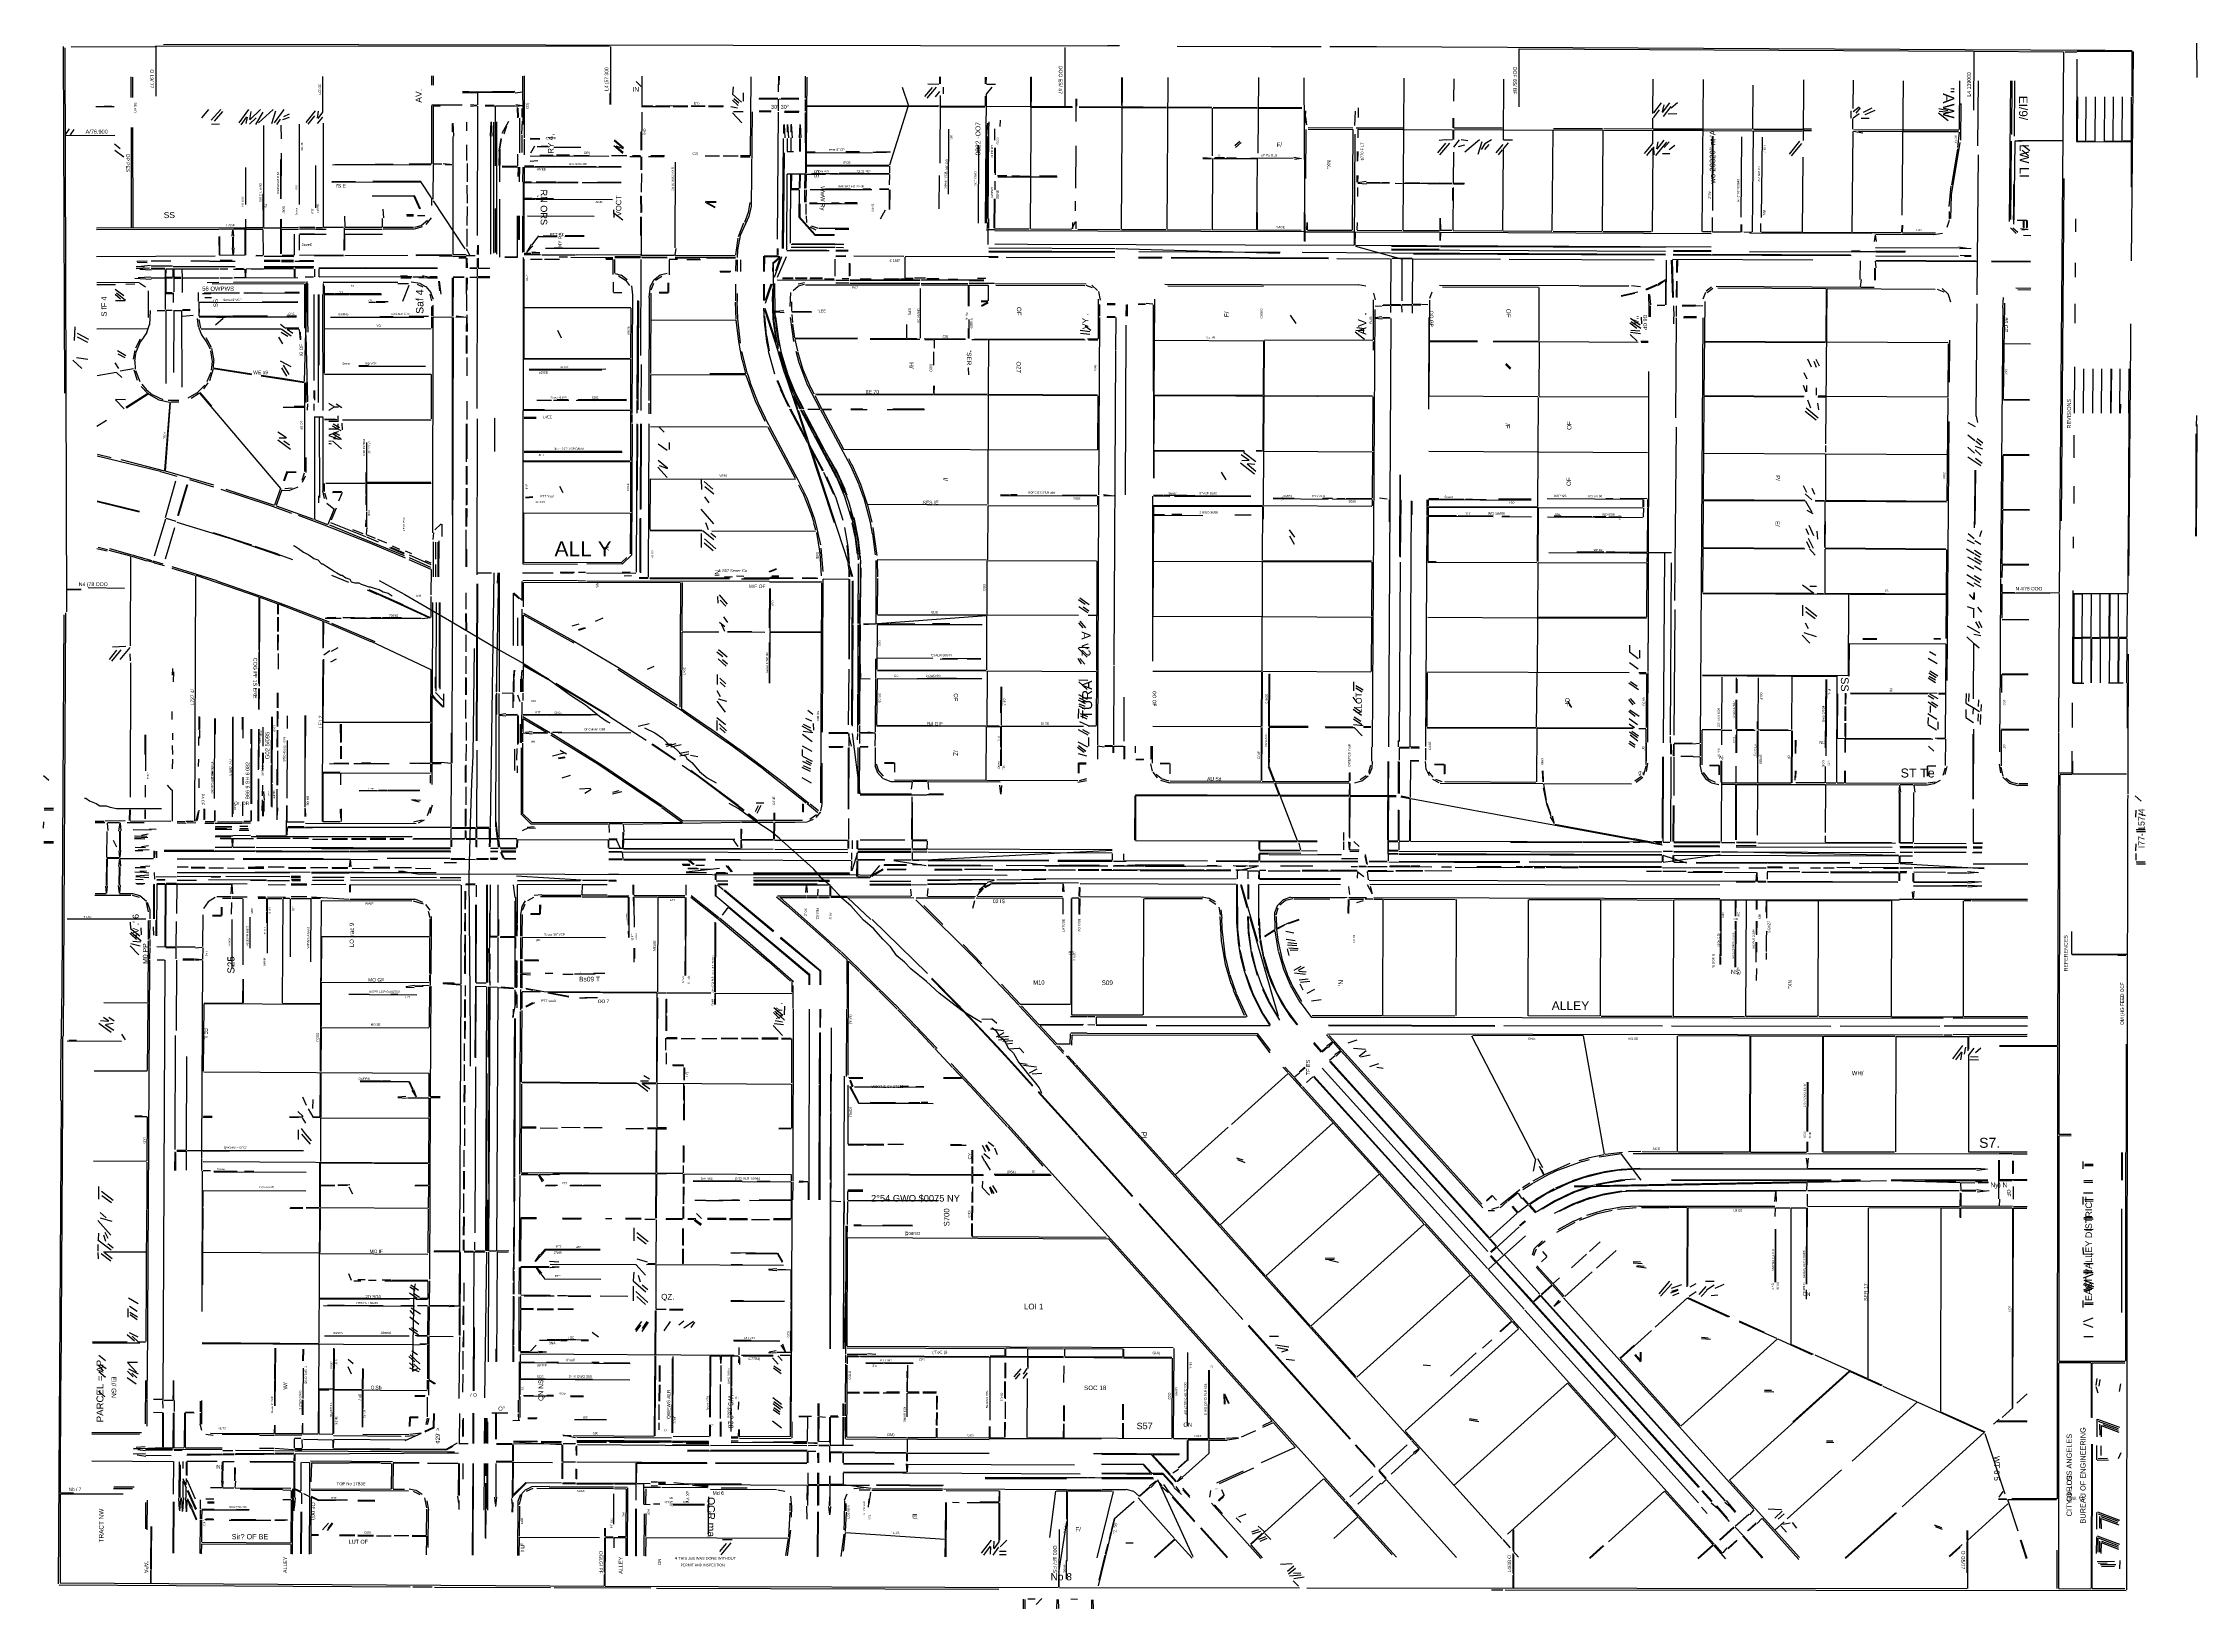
# Model space of a CAD drawing. Header units: feet. Extents: x 12 to 960, y 13 to 702.
import ezdxf
from ezdxf.enums import TextEntityAlignment as Align

# ---------------------------------------------------------------- set-up
doc = ezdxf.new("R2010")
doc.units = ezdxf.units.FT
for name, color, linetype in [('AGUA', 4, 'CONTINUOUS'), ('ALCANTARILLADO', 2, 'CONTINUOUS'), ('DRENAJE', 3, 'CONTINUOUS'), ('EJE_VIA', 7, 'CONTINUOUS'), ('GAS', 30, 'CONTINUOUS'), ('TEXTO', 7, 'CONTINUOUS')]:
    doc.layers.add(name, color=color, linetype=linetype)
doc.styles.add('CAD_TEXT', font='Arial')

msp = doc.modelspace()

# ---------------------------------------------------------------- linework, layer by layer
at = {"layer": 'AGUA'}
for p, q in [((674.32, 501.96), (716.3, 501.62)), ((122.12, 481.06), (122.67, 481.06)), ((122.67, 481.06), (124.38, 479.93)), ((124.38, 479.93), (126.62, 478.25)), ((126.62, 478.25), (128.88, 477.12)), ((128.88, 477.12), (131.14, 475.43)), ((131.14, 475.43), (132.82, 474.86)), ((132.82, 474.86), (134.53, 473.17)), ((134.53, 473.17), (135.08, 473.17)), ((135.08, 473.17), (136.79, 472.04)), ((136.79, 472.04), (138.48, 470.91)), ((138.48, 470.91), (140.16, 469.78)), ((140.16, 469.78), (141.29, 469.23)), ((141.29, 469.23), (143, 468.1)), ((143, 468.1), (143.55, 468.1)), ((143.55, 468.1), (145.26, 466.97)), ((145.26, 466.97), (146.94, 466.39)), ((146.94, 466.39), (147.5, 465.26)), ((147.5, 465.26), (149.21, 464.71)), ((159.93, 465.83), (171.21, 459.63)), ((149.21, 464.71), (150.89, 464.71)), ((150.89, 464.71), (152.02, 464.13)), ((152.02, 464.13), (153.71, 463.57)), ((153.71, 463.57), (155.41, 463.02)), ((155.41, 463.02), (155.97, 463.02)), ((155.97, 463.02), (157.67, 462.44)), ((157.67, 462.44), (159.91, 461.89)), ((159.91, 461.89), (161.62, 460.76)), ((161.62, 460.76), (163.88, 460.18)), ((163.88, 460.18), (165.56, 459.05)), ((171.21, 459.63), (192.65, 447.21)), ((192.65, 447.21), (212.4, 435.35)), ((201.69, 435.93), (201.11, 388.52)), ((212.4, 435.35), (223.7, 429.15)), ((223.7, 429.15), (234.41, 422.39)), ((234.41, 422.39), (244.56, 415.05)), ((244.56, 415.05), (250.79, 411.08)), ((250.79, 411.08), (257, 406.01)), ((257, 406.01), (260.37, 403.74)), ((260.37, 403.74), (261.5, 403.19)), ((276.73, 400.93), (281.26, 398.67)), ((281.26, 398.67), (284.65, 396.41)), ((284.65, 396.41), (287.46, 393.59)), ((287.46, 393.59), (289.72, 392.46)), ((289.72, 392.46), (291.41, 390.78)), ((291.41, 390.78), (293.12, 389.07)), ((293.12, 389.07), (294.8, 388.52)), ((201.11, 388.52), (200.56, 376.66)), ((294.8, 388.52), (295.35, 387.39)), ((295.35, 387.39), (297.62, 385.7)), ((297.62, 385.7), (301.01, 381.75)), ((301.01, 381.75), (304.4, 378.92)), ((200.56, 376.66), (199.98, 358.61)), ((304.4, 378.92), (308.34, 376.66)), ((30.12, 369.9), (30.68, 369.9)), ((30.68, 369.9), (32.38, 368.76)), ((32.38, 368.76), (35.2, 367.63)), ((35.2, 367.63), (36.91, 366.5)), ((36.91, 366.5), (39.72, 366.5)), ((39.72, 366.5), (41.41, 365.95)), ((41.41, 365.95), (44.22, 365.37)), ((44.22, 365.37), (63.99, 365.37)), ((315.12, 367.08), (313.99, 367.63)), ((317.94, 365.37), (315.12, 367.08)), ((325.83, 359.74), (317.94, 365.37)), ((199.98, 358.61), (199.43, 335.47)), ((332.61, 355.22), (325.83, 359.74)), ((336, 352.4), (332.61, 355.22)), ((351.23, 338.86), (336, 352.4)), ((168.4, 337.73), (170.64, 337.73)), ((170.64, 337.73), (172.9, 337.15)), ((172.9, 337.15), (176.84, 336.6)), ((176.84, 336.6), (436.44, 336.02)), ((199.43, 335.47), (199.98, 265.49)), ((355.18, 334.34), (351.23, 338.86)), ((358.57, 331.52), (355.18, 334.34)), ((363.65, 325.87), (358.57, 331.52)), ((367.59, 322.48), (363.65, 325.87)), ((373.24, 316.27), (367.59, 322.48)), ((377.77, 312.33), (373.24, 316.27)), ((381.71, 307.83), (377.77, 312.33)), ((385.1, 304.43), (381.71, 307.83)), ((387.92, 300.49), (385.1, 304.43)), ((391.31, 297.65), (387.92, 300.49)), ((394.13, 294.84), (391.31, 297.65)), ((400.89, 289.18), (394.13, 294.84)), ((406.54, 284.11), (400.89, 289.18)), ((411.62, 280.16), (406.54, 284.11)), ((416.69, 276.22), (411.62, 280.16)), ((425.16, 271.14), (416.69, 276.22)), ((429.69, 268.88), (431.37, 267.75)), ((431.37, 267.75), (433.06, 264.93)), ((199.98, 265.49), (199.98, 251.94)), ((433.06, 264.93), (434.77, 263.8)), ((434.77, 263.8), (435.9, 262.1)), ((435.9, 262.1), (437, 259.86)), ((437, 259.86), (439.27, 257.6)), ((439.27, 257.6), (441.53, 253.63)), ((441.53, 253.63), (443.79, 250.81)), ((443.79, 250.81), (446.05, 248)), ((446.05, 248), (448.31, 245.18)), ((448.31, 245.18), (450.55, 242.34)), ((450.55, 242.34), (451.12, 241.21)), ((451.12, 241.21), (451.68, 240.08)), ((175.16, 153.74), (174.6, 121.58)), ((175.73, 156), (175.16, 153.74)), ((174.6, 121.58), (174.6, 117.63)), ((174.6, 117.63), (176.84, 118.76))]:
    msp.add_line(p, q, dxfattribs=at)
at = {"layer": 'ALCANTARILLADO'}
for p, q in [((406.96, 679.46), (406.83, 649.56)), ((124.62, 666.75), (124.62, 631.44)), ((355.05, 645.06), (361.93, 645.05)), ((100.68, 621.16), (35.47, 620.91)), ((80.57, 588.35), (86.61, 588.35)), ((135.78, 556.64), (182.76, 556.64)), ((246.72, 545.18), (254.53, 545.15)), ((510.16, 502.98), (543.8, 502.87)), ((553.7, 501.86), (577.87, 501.69)), ((626.61, 501.73), (622.24, 501.72)), ((223.59, 465.02), (292.45, 464.91)), ((331.96, 442.9), (331.88, 420.61)), ((742.76, 424.19), (806.82, 423.95)), ((433.88, 401.34), (433.78, 384.15)), ((294.92, 326.13), (294.81, 291.86)), ((464.63, 325.71), (464.46, 279.46)), ((110.57, 319.98), (110.56, 301.75)), ((222.97, 308.75), (259.53, 308.55)), ((87.14, 205.45), (127.76, 205.27)), ((788.77, 189.46), (788.58, 155.92)), ((366.2, 176.43), (481.09, 175.86)), ((114.23, 127.8), (113.98, 102.27)), ((305.77, 124.25), (305.69, 97.27)), ((462.92, 64.46), (462.78, 33.94))]:
    msp.add_line(p, q, dxfattribs=at)
at = {"layer": 'DRENAJE'}
msp.add_line((508.28, 377.58), (548.18, 377.46), dxfattribs=at)
at = {"layer": 'EJE_VIA'}
for p, q in [((960.32, 702.48), (960.45, 687.38)), ((20.78, 700.92), (21.25, 548.31)), ((21.45, 700.4), (22.18, 452.06)), ((61.2, 700.9), (24.22, 700.62)), ((261.3, 701.14), (61.3, 700.92)), ((61.56, 700.81), (61.57, 679.15)), ((150.68, 701.79), (64.84, 701.65)), ((150.78, 701.82), (480.78, 701.33)), ((261.79, 700.92), (261.73, 675.4)), ((461.86, 700.5), (461.83, 674.67)), ((485.99, 701.25), (480.89, 701.25)), ((511.41, 701.14), (552.76, 701.05)), ((552.86, 700.99), (563.7, 700.99)), ((563.7, 700.99), (574.84, 700.97)), ((578.59, 700.92), (599.22, 700.92)), ((599.22, 700.92), (916.09, 699.37)), ((661.83, 699.88), (661.78, 674.36)), ((662.24, 699.9), (861.93, 698.97)), ((862.26, 698.84), (862.08, 673)), ((862.34, 698.95), (901.61, 698.66)), ((901.74, 698.63), (899.79, 460.5)), ((902.45, 698.66), (907.66, 698.64)), ((907.54, 695.4), (907.42, 659.15)), ((907.76, 698.93), (931.72, 698.9)), ((920.16, 699.25), (916.09, 699.25)), ((920.47, 699.22), (931.93, 699.15)), ((932.35, 698.84), (931.6, 606.54)), ((931.88, 698.84), (931.87, 679.04)), ((50.47, 687.59), (50.54, 678.52)), ((51.21, 687.48), (51.24, 678.52)), ((134.94, 687.79), (134.94, 672.06)), ((182.95, 688), (182.95, 683.94)), ((183.61, 688), (183.61, 683.94)), ((223.08, 687.9), (223.13, 666.65)), ((223.82, 688.11), (223.78, 660.71)), ((273.07, 685.5), (275.25, 683.3)), ((275.56, 687.9), (275.55, 675.09)), ((315.83, 683.22), (315.47, 679.87)), ((323.56, 687.69), (323.36, 652.9)), ((335.72, 687.9), (335.65, 681.02)), ((336.05, 687.9), (335.98, 684.15)), ((347.58, 687.9), (347.5, 678.21)), ((348.23, 687.48), (348.03, 654.77)), ((390.26, 683.07), (392.97, 674.91)), ((405.17, 683.01), (401.14, 678.16)), ((401.51, 684.51), (406.41, 684.32)), ((406.73, 687.69), (406.73, 684.56)), ((407.03, 687.69), (406.94, 684.56)), ((426.86, 687.48), (426.86, 684.56)), ((427.18, 687.48), (427.16, 684.56)), ((429.74, 683.11), (427.22, 680.02)), ((427.34, 684.45), (431.3, 684.43)), ((447.04, 687.59), (446.61, 620.81)), ((446.74, 687.48), (446.72, 674.67)), ((487.18, 687.38), (486.72, 620.61)), ((486.86, 687.38), (486.86, 675.09)), ((507.18, 687.38), (506.77, 620.61)), ((547.12, 687.27), (546.91, 654.04)), ((567.18, 687.17), (567.56, 615.09)), ((611.22, 686.96), (610.75, 620.08)), ((633.17, 686.75), (633.12, 676.86)), ((655.12, 686.65), (654.95, 659.88)), ((720.82, 686.65), (720.72, 671.44)), ((742.96, 686.44), (742.45, 619.56)), ((764.89, 683.94), (764.8, 664.77)), ((787.24, 686.34), (787.03, 659.56)), ((809.06, 686.13), (808.94, 673.73)), ((831.05, 685.81), (830.49, 626.65)), ((855.96, 685.92), (855.76, 664.36)), ((864.11, 685.81), (863.87, 657.17)), ((878.31, 685.82), (877.74, 623.94)), ((879, 685.82), (878.79, 662.17)), ((880.19, 685.81), (880, 661.44)), ((43.18, 674.43), (35.16, 674.41)), ((38.8, 674.69), (42.14, 674.68)), ((182.95, 674.98), (182.95, 649.36)), ((196.41, 675.08), (183.07, 675.07)), ((183.61, 674.77), (183.62, 649.36)), ((183.7, 674.88), (186.73, 674.69)), ((196.61, 681.11), (199.74, 681.09)), ((196.62, 680.78), (202.97, 680.68)), ((219.64, 681.11), (199.95, 680.93)), ((200.13, 675.41), (203.07, 675.08)), ((202.98, 674.89), (200.14, 674.61)), ((203.2, 674.77), (203.12, 617.69)), ((203.14, 680.71), (203.15, 675.29)), ((219.43, 680.79), (203.7, 680.73)), ((206.51, 675.16), (210.57, 675.13)), ((206.51, 674.84), (210.68, 674.83)), ((211.04, 674.77), (211.03, 648.42)), ((211.09, 674.84), (219.74, 674.83)), ((222.98, 680.84), (219.73, 680.44)), ((220.02, 675.49), (222.86, 675.04)), ((222.97, 674.9), (220.03, 674.58)), ((220.73, 674.04), (220.75, 669.56)), ((220.98, 673.84), (221.09, 669.88)), ((222.71, 673.73), (222.73, 669.88)), ((261.46, 680.4), (261.5, 675.4)), ((275.47, 674.59), (287.97, 674.57)), ((275.57, 674.96), (280.47, 674.91)), ((281.82, 674.93), (295.78, 674.86)), ((289.43, 674.57), (295.78, 674.49)), ((303.49, 674.51), (297.24, 674.51)), ((297.34, 674.86), (303.49, 674.86)), ((304.95, 674.81), (311.51, 674.8)), ((304.95, 674.51), (311.41, 674.48)), ((314.74, 674.55), (317.66, 673.94)), ((315.52, 677.33), (318.06, 675.06)), ((315.63, 679.85), (319.52, 676.44)), ((316.14, 678.04), (318.33, 676.17)), ((320.25, 680.61), (320.28, 676.86)), ((327.14, 677.92), (335.47, 677.91)), ((327.24, 678.27), (335.47, 678.24)), ((335.68, 677.79), (335.59, 672.69)), ((336.09, 677.89), (344.74, 677.8)), ((336.93, 678.2), (344.74, 678.15)), ((347.48, 677.69), (347.48, 672.48)), ((348.28, 674.98), (392.55, 674.84)), ((348.28, 674.63), (405.89, 674.49)), ((392.71, 674.37), (384.65, 648.76)), ((393.07, 674.88), (406.51, 674.79)), ((403.45, 682.93), (400.09, 678.9)), ((406.73, 681.2), (404.79, 678.78)), ((407.03, 674.76), (426.72, 674.65)), ((407.03, 674.44), (426.72, 674.35)), ((408.29, 683), (408.28, 680.09)), ((427.17, 679.98), (426.77, 623.21)), ((426.87, 679.15), (426.86, 674.77)), ((427.24, 674.68), (446.61, 674.6)), ((447.03, 674.25), (465.26, 674.21)), ((447.14, 674.54), (465.16, 674.53)), ((466.78, 677.9), (466.75, 668)), ((467.09, 677.9), (467.03, 674.67)), ((468.18, 674.56), (486.62, 674.43)), ((468.18, 674.27), (486.72, 674.15)), ((487.24, 674.42), (496.3, 674.4)), ((487.24, 674.13), (506.72, 674.03)), ((496.41, 674.36), (506.72, 674.32)), ((507.24, 674.37), (526.62, 674.22)), ((507.24, 674.06), (526.3, 673.94)), ((526.81, 673.84), (526.72, 652.9)), ((527.24, 674.22), (546.61, 674.11)), ((527.24, 673.92), (546.61, 673.82)), ((547.24, 674.13), (566.3, 674.06)), ((547.24, 673.82), (566.3, 673.72)), ((591.04, 673.94), (591.04, 669.77)), ((724.56, 676.1), (721.11, 671.83)), ((725.63, 675.22), (724.91, 672.15)), ((728.27, 676.14), (725.04, 671.84)), ((728.82, 674.57), (725.36, 670.09)), ((731.72, 676.23), (728.95, 673.79)), ((811.69, 674.29), (809.15, 672.23)), ((812.15, 673.92), (810.32, 671.62)), ((817.31, 673.81), (813.47, 671.89)), ((846.84, 673.6), (850.81, 672.86)), ((856.57, 675.81), (856.29, 659.66)), ((907.94, 678.84), (907.79, 659.25)), ((911.61, 678.84), (911.44, 659.25)), ((915.64, 678.84), (915.48, 659.25)), ((919.76, 678.84), (919.6, 659.15)), ((923.54, 678.83), (923.39, 659.15)), ((927.61, 678.84), (927.49, 659.15)), ((931.5, 678.73), (931.6, 639.04)), ((23.4, 664.69), (21.73, 662.34)), ((25.44, 664.45), (23.77, 662.06)), ((50.61, 665.29), (50.68, 621.02)), ((51.3, 665.29), (51.38, 621.13)), ((84.69, 673.17), (81.69, 669.6)), ((90.11, 673.25), (85.9, 668.49)), ((89.53, 666.71), (86.09, 666.67)), ((90.93, 672.31), (87.21, 668.14)), ((102.36, 673.19), (98.05, 667.42)), ((101.47, 669.96), (98.95, 666.48)), ((101.71, 669.88), (101.1, 667.04)), ((103.36, 672.42), (102.75, 668.84)), ((105.66, 669.58), (102.76, 666.76)), ((107.68, 673.29), (102.99, 668.61)), ((108.61, 672.01), (105.47, 666.65)), ((113.22, 673.17), (106.8, 667.39)), ((108.95, 666.13), (108.98, 621.34)), ((114.19, 672.45), (112.49, 666.98)), ((117.85, 673.22), (113.68, 667.42)), ((116.3, 668.97), (114.7, 666.67)), ((116.65, 666.34), (116.72, 660.29)), ((120.19, 669.68), (117.33, 668.67)), ((120.27, 671.21), (117.71, 669.98)), ((131.64, 672.69), (127.61, 667.54)), ((131.35, 670.46), (128.52, 666.7)), ((134.88, 669.87), (132.57, 667.03)), ((133.1, 672.51), (132.65, 669.45)), ((134.96, 672.03), (132.91, 669.3)), ((135.25, 667.27), (135.28, 621.34)), ((192.06, 667.06), (192.07, 663.42)), ((192.27, 667.16), (192.63, 661.53)), ((198.34, 667.69), (198.33, 663.84)), ((209.1, 667.69), (208.76, 661.53)), ((209.23, 667.79), (209.46, 661.53)), ((210.26, 667.69), (210.18, 609.98)), ((211.61, 667.79), (211.55, 609.46)), ((216.92, 667.95), (213.85, 662.6)), ((215.92, 665.84), (214.82, 662.31)), ((221.72, 669.36), (221.68, 654.15)), ((222.82, 668.1), (222.53, 662.47)), ((275.56, 672.07), (275.5, 655.29)), ((315.52, 671.79), (319.62, 667.34)), ((315.99, 672.41), (320.16, 672.31)), ((324.14, 672.17), (323.8, 630.81)), ((327.24, 672.59), (332.55, 672.58)), ((327.24, 672.28), (332.45, 672.24)), ((335.63, 672.06), (335.24, 616.13)), ((337.95, 666.54), (337.96, 662.59)), ((338.26, 666.65), (338.63, 660.8)), ((338.38, 672.5), (344.95, 672.45)), ((338.39, 672.11), (344.74, 672.1)), ((339.57, 666.65), (339.53, 663.21)), ((339.79, 666.64), (340.14, 660.7)), ((341.2, 666.54), (341.21, 663.21)), ((341.39, 666.74), (341.8, 660.8)), ((345.17, 666.64), (344.83, 660.7)), ((345.28, 666.54), (345.58, 660.7)), ((347.49, 671.96), (347.68, 644.98)), ((410.65, 664.57), (410.47, 635.92)), ((427.77, 667.27), (427.38, 661.43)), ((428.3, 664.25), (428.02, 625.19)), ((428.36, 667.8), (428.29, 664.46)), ((430.93, 664.77), (430.93, 659.77)), ((433.35, 668.53), (433.3, 665.71)), ((567.84, 672.68), (567.46, 666.32)), ((567.99, 664.46), (567.84, 642.9)), ((567.95, 669.98), (568.26, 666.42)), ((569.01, 664.58), (588.7, 664.49)), ((569.11, 665.3), (588.8, 665.21)), ((588.8, 664.36), (588.4, 620.19)), ((589.81, 672.47), (589.41, 666.22)), ((590.26, 665.21), (610.68, 665.13)), ((590.95, 664.56), (590.96, 660.81)), ((591.09, 664.5), (610.68, 664.38)), ((611.2, 664.4), (632.66, 664.3)), ((632.78, 664.15), (632.72, 659.98)), ((632.79, 669.46), (632.79, 665.09)), ((633.09, 669.46), (633.03, 665.19)), ((633.04, 664.15), (633.03, 659.98)), ((654.53, 665.04), (633.18, 665.01)), ((633.18, 664.38), (654.64, 664.28)), ((655.05, 664.27), (698.8, 664.11)), ((676.81, 664.04), (676.43, 619.88)), ((677.14, 664.86), (698.7, 664.84)), ((699.22, 664.81), (720.57, 664.7)), ((699.22, 664.09), (720.57, 664.01)), ((720.74, 669.46), (720.67, 664.77)), ((723.68, 673.04), (720.98, 669.6)), ((742.76, 664.04), (720.99, 663.97)), ((721.09, 664.72), (742.66, 664.67)), ((731.41, 671.28), (727.66, 671.24)), ((743.18, 664.75), (764.64, 664.61)), ((743.18, 664.04), (764.74, 663.9)), ((765.26, 664.59), (786.72, 664.5)), ((790.68, 664.52), (787.13, 664.51)), ((808.02, 672.59), (808.02, 669.36)), ((808.86, 669.25), (808.86, 664.56)), ((811.8, 671.26), (809.08, 669.36)), ((809.32, 664.41), (830.78, 664.31)), ((816.2, 669.3), (812.55, 669.23)), ((818.57, 672.85), (814.28, 670.9)), ((831.2, 664.29), (855.57, 664.24)), ((846.61, 671.77), (850.92, 668.36)), ((847.03, 672.56), (851.2, 672.13)), ((43.49, 661.75), (21.72, 661.62)), ((43.33, 658.14), (45.79, 656.12)), ((43.54, 655.36), (47.5, 652.33)), ((192.36, 661.34), (192.36, 609.36)), ((198.33, 657.69), (198.33, 650.81)), ((209, 661.44), (208.86, 609.46)), ((213.42, 660.43), (212.56, 654.89)), ((212.68, 654.88), (212.67, 648.52)), ((212.98, 655.81), (212.94, 641.44)), ((213.69, 660.12), (212.96, 655.83)), ((222.8, 662.07), (222.72, 654.25)), ((223.83, 660.19), (223.74, 653.31)), ((226.41, 660.26), (230.68, 660.2)), ((226.51, 660.56), (230.68, 660.49)), ((228.36, 657.12), (226.54, 653.99)), ((229.53, 656.9), (234.32, 656.88)), ((231.3, 657.11), (234.22, 657.09)), ((236.82, 656.71), (248.7, 656.68)), ((263.29, 657.41), (267.21, 654.03)), ((263.38, 659.58), (266.8, 656.73)), ((263.54, 659.92), (267.52, 656.51)), ((264.07, 657.14), (267.38, 654.38)), ((264.16, 657.22), (267.4, 656.08)), ((275.2, 663.42), (275.19, 655.29)), ((337.88, 660.5), (337.4, 611.96)), ((339.54, 660.5), (339.53, 654.67)), ((342.45, 654.57), (339.64, 654.54)), ((341.22, 660.71), (341.17, 654.88)), ((345.09, 660.5), (345.01, 654.67)), ((345.36, 660.5), (345.36, 654.67)), ((348.18, 654.59), (351.93, 654.56)), ((371.51, 654.56), (365.47, 654.56)), ((378.8, 654.55), (385.16, 654.52)), ((423.6, 657.59), (423.62, 654.46)), ((423.93, 657.59), (423.68, 623.21)), ((427.65, 661.34), (427.37, 623.21)), ((430.88, 656.34), (430.86, 645.4)), ((431.2, 656.34), (431.14, 644.46)), ((466.73, 657.27), (466.55, 638.63)), ((539.02, 659.14), (536.72, 657.27)), ((539.5, 658.76), (537.12, 656.56)), ((589.67, 662.38), (589.31, 613.52)), ((590.6, 654.77), (590.59, 650.5)), ((590.87, 654.77), (590.83, 650.5)), ((629.55, 658.38), (626.06, 654.19)), ((629.75, 659.85), (626.82, 659.63)), ((631.33, 658.41), (626.93, 653.2)), ((632.66, 659.87), (629.84, 659.75)), ((635.54, 659.82), (633.08, 656.62)), ((637.95, 657.53), (635.15, 656.77)), ((636.51, 659.95), (639.32, 659.54)), ((644.46, 659.94), (638.04, 654.48)), ((645.54, 658.95), (643.73, 653.37)), ((646.85, 658.09), (645.27, 655.6)), ((648.57, 657.81), (646.65, 655.56)), ((649.86, 659.84), (646.89, 658.17)), ((654.76, 657.76), (651.67, 654.1)), ((654.52, 655.42), (652.7, 653.26)), ((654.95, 655.92), (654.67, 619.88)), ((657.17, 658.49), (654.93, 655.94)), ((659.11, 659.76), (655.05, 659.71)), ((698.88, 663.94), (698.48, 619.67)), ((720.67, 658.2), (717.08, 653.9)), ((720.58, 656.03), (718.02, 652.94)), ((720.92, 656.44), (720.6, 619.56)), ((720.67, 663.94), (720.67, 658.21)), ((721.18, 656.75), (721.25, 653.31)), ((726.87, 658.9), (722.01, 653)), ((723.04, 659.05), (722.52, 655.89)), ((725.77, 659.7), (722.6, 655.76)), ((728.03, 658.96), (725.92, 656.52)), ((730.5, 657.33), (728.06, 655.41)), ((747.01, 661.34), (746.95, 642.48)), ((747.32, 661.44), (747.07, 628.73)), ((759.93, 661.23), (759.65, 625.81)), ((765.1, 663.73), (764.66, 619.36)), ((765.16, 663.87), (786.61, 663.84)), ((769, 661.02), (768.62, 625.71)), ((785.41, 659.32), (780.91, 653.63)), ((786.31, 658.27), (781.84, 652.76)), ((790.68, 663.78), (786.93, 663.78)), ((808.88, 663.52), (808.47, 619.25)), ((809.2, 663.62), (813.4, 662.89)), ((811.51, 663.68), (830.68, 663.6)), ((831.2, 663.55), (855.47, 663.52)), ((856.1, 658.75), (852.31, 635.6)), ((854.97, 655.93), (852.38, 640.08)), ((855.73, 663.22), (855.08, 656.44)), ((878.75, 659.25), (878.38, 624.77)), ((880.25, 659.15), (879.89, 624.67)), ((883.49, 659.32), (880.36, 659.32)), ((881.72, 659.65), (901.3, 659.52)), ((883.49, 655.31), (886.34, 652.84)), ((883.79, 657.58), (886.84, 655.21)), ((907.45, 659.08), (931.51, 659.04)), ((907.97, 659.35), (911.3, 659.29)), ((911.93, 659.28), (915.36, 659.28)), ((919.84, 659.27), (923.18, 659.27)), ((923.8, 659.27), (927.24, 659.27)), ((931.2, 659.29), (927.97, 659.28)), ((100.97, 647.69), (100.97, 631.34)), ((116.41, 651.23), (116.37, 633.84)), ((116.72, 654.04), (116.64, 633.84)), ((131.83, 648.63), (131.79, 629.88)), ((182.87, 648.92), (139.32, 648.73)), ((140.47, 648.97), (148.28, 648.96)), ((148.38, 649.07), (157.97, 649)), ((158.18, 649.12), (165.99, 649.09)), ((182.86, 649.27), (173.18, 649.11)), ((183.62, 648.84), (183.53, 633.73)), ((183.7, 649.25), (187.55, 649.25)), ((188.05, 649.48), (191.2, 649.18)), ((191.93, 648.93), (189.01, 648.93)), ((198.64, 649.46), (198.6, 641.44)), ((214.11, 648.37), (220.68, 648.28)), ((214.11, 648.04), (220.78, 648.02)), ((220.8, 653.63), (220.8, 648.42)), ((221.09, 647.9), (221.03, 643.73)), ((221.4, 647.9), (221.39, 643.84)), ((221.69, 647.9), (221.6, 641.44)), ((223.1, 647.9), (223.05, 641.44)), ((223.76, 647.79), (223.72, 641.44)), ((228.07, 648.27), (223.91, 648.27)), ((223.91, 647.99), (266.51, 647.81)), ((229.74, 650.57), (226.4, 650.37)), ((226.41, 652.78), (260.99, 652.71)), ((228.39, 648.13), (232.86, 648.13)), ((230.68, 653.15), (236.51, 653.12)), ((233.17, 648.27), (236.82, 648.2)), ((237.03, 648.21), (255.47, 648.19)), ((243.7, 653.06), (237.97, 653.06)), ((245.57, 653.07), (252.45, 652.98)), ((256.61, 648.16), (266.51, 648.11)), ((262.24, 652.99), (268.91, 652.99)), ((270.26, 652.58), (275.15, 652.5)), ((271.41, 652.94), (275.05, 652.92)), ((275.19, 652.38), (275.12, 646.65)), ((275.47, 652.38), (275.46, 646.65)), ((278.59, 652.51), (285.47, 652.5)), ((285.57, 652.86), (279.53, 652.86)), ((290.28, 650.09), (290.13, 612.27)), ((303.49, 652.86), (309.84, 652.86)), ((311.41, 652.82), (318.07, 652.77)), ((323.18, 652.78), (319.11, 652.77)), ((319.11, 652.42), (323.28, 652.37)), ((338.22, 654.15), (337.78, 612.06)), ((348, 648.31), (347.94, 645.29)), ((348.02, 654.04), (348.02, 648.84)), ((348.07, 648.71), (384.53, 648.67)), ((348.18, 654.28), (377.03, 654.21)), ((348.18, 648.37), (384.43, 648.35)), ((350.26, 645.07), (354.64, 645.06)), ((372.86, 645.08), (362.55, 645.05)), ((373.07, 645.13), (384.43, 645.11)), ((383.28, 654.3), (377.34, 654.3)), ((384.6, 648.21), (384.61, 645.19)), ((522.65, 652.02), (526.51, 651.85)), ((522.66, 651.69), (526.51, 651.68)), ((526.96, 651.65), (526.74, 620.4)), ((527.45, 651.72), (546.51, 651.65)), ((532.24, 652), (527.97, 652)), ((533.07, 652), (537.55, 652)), ((543.8, 651.93), (562.45, 651.83)), ((546.66, 651.44), (546.33, 620.4)), ((562.72, 652.24), (566.19, 651.68)), ((566.19, 651.6), (563.04, 651.17)), ((633, 654.46), (632.91, 641.02)), ((728.28, 653.67), (725.05, 653.64)), ((786.95, 652.27), (786.66, 619.25)), ((864.1, 653.21), (863.51, 591.65)), ((108.65, 636.02), (108.74, 621.34)), ((149.53, 641.39), (139.01, 641.36)), ((178.18, 641.29), (139.01, 641.08)), ((178.39, 641.59), (157.14, 641.51)), ((178.2, 641.28), (182.85, 634.28)), ((198.56, 639.88), (198.62, 631.96)), ((223.28, 641.34), (223.28, 626.65)), ((223.68, 640.92), (223.68, 610.5)), ((223.8, 641.4), (227.03, 641.36)), ((223.8, 641.06), (247.45, 640.93)), ((237.86, 641.32), (229.01, 641.25)), ((238.39, 641.28), (247.55, 641.21)), ((266.41, 640.95), (249.32, 640.92)), ((256.09, 641.25), (266.51, 641.25)), ((275.44, 644.98), (275.33, 636.86)), ((339.42, 644.77), (339.23, 611.44)), ((339.53, 644.9), (347.66, 644.89)), ((341.09, 644.77), (340.91, 614.36)), ((341.43, 644.77), (341.35, 638.52)), ((341.4, 638), (344.74, 637.96)), ((344.84, 638.37), (341.51, 638.33)), ((344.89, 637.79), (344.8, 625.81)), ((345.02, 644.77), (344.84, 638.53)), ((345.3, 644.77), (345.2, 638.63)), ((347.35, 644.77), (347.18, 638.42)), ((347.22, 637.9), (347.21, 632.38)), ((347.96, 644.67), (347.86, 638.52)), ((347.89, 637.9), (347.87, 632.38)), ((348.07, 644.78), (356.51, 644.78)), ((349.74, 638.03), (376.82, 638)), ((356.41, 638.39), (367.55, 638.32)), ((384.53, 644.74), (358.59, 644.72)), ((372.97, 638.33), (376.51, 638.31)), ((380.26, 638.33), (384.43, 638.3)), ((384.43, 637.99), (380.26, 637.97)), ((384.46, 637.9), (384.46, 629.25)), ((384.63, 644.56), (384.47, 640.09)), ((384.78, 637.79), (384.72, 629.15)), ((406.49, 644.15), (406.38, 629.46)), ((431.06, 641.65), (431.04, 637.79)), ((436.41, 643.97), (432.24, 643.96)), ((432.34, 643.65), (446.41, 643.61)), ((442.24, 643.84), (438.59, 643.84)), ((442.55, 643.94), (446.41, 643.92)), ((446.93, 643.6), (458.49, 643.56)), ((458.39, 643.93), (450.68, 643.92)), ((567.42, 641.13), (567.25, 615.19)), ((590.54, 644.15), (590.46, 641.23)), ((590.71, 638.94), (590.71, 634.88)), ((590.86, 644.15), (590.73, 641.23)), ((590.89, 640.85), (594.76, 640.52)), ((594.66, 641.59), (590.99, 641)), ((594.74, 641.08), (600.57, 641.08)), ((604.84, 640.82), (594.95, 640.78)), ((604.84, 640.96), (601.61, 640.96)), ((607.34, 640.75), (610.47, 640.7)), ((610.99, 640.72), (632.45, 640.53)), ((611.62, 641.04), (618.18, 640.97)), ((618.7, 640.8), (626.72, 640.75)), ((626.93, 640.87), (632.55, 640.86)), ((632.6, 638.63), (632.59, 633.11)), ((632.85, 638.94), (632.73, 620.08)), ((632.97, 640.86), (637.86, 640.85)), ((633.07, 640.56), (637.76, 640.46)), ((852.06, 639.59), (851.29, 630.49)), ((879.75, 640.19), (879.64, 626.44)), ((901.92, 642.9), (900.73, 492.06)), ((144.69, 626.23), (144.71, 621.44)), ((169.84, 635.11), (156.82, 635.1)), ((161.46, 629.34), (161.82, 625.59)), ((170.05, 635.23), (174.95, 635.23)), ((175.05, 626.79), (171.93, 626.78)), ((172.13, 626.4), (175.05, 626.36)), ((175.09, 635.31), (177.71, 629.54)), ((175.36, 635.45), (177.97, 629.67)), ((180.05, 626.42), (176.82, 626.4)), ((182.88, 634.25), (182.89, 631.02)), ((183.66, 633.08), (197.61, 611.93)), ((198.64, 630.5), (198.58, 622.17)), ((210.96, 629.56), (210.95, 610.19)), ((212.9, 633.73), (212.92, 608.21)), ((220.72, 626.44), (220.67, 608.21)), ((221.28, 626.44), (221.27, 616.02)), ((221.58, 626.44), (221.53, 615.81)), ((223.02, 626.44), (223.02, 610.29)), ((227.34, 634.07), (223.8, 634.07)), ((223.8, 633.79), (228.81, 633.69)), ((225.26, 626.46), (254.64, 626.31)), ((236.72, 634.06), (227.55, 633.93)), ((229.11, 633.81), (262.66, 633.62)), ((263.15, 629.05), (263.23, 625.61)), ((263.47, 627.59), (267.27, 624.58)), ((275.06, 635.19), (275.1, 627.79)), ((275.35, 635.09), (275.38, 628)), ((303.42, 632.43), (307.7, 630.05)), ((303.59, 632.83), (308.28, 632.77)), ((304.25, 632.33), (307.8, 630.38)), ((304.32, 632.46), (308.28, 632.44)), ((322.7, 626.11), (318.94, 617.71)), ((322.46, 627.83), (320.81, 623.45)), ((323.15, 632.29), (322.46, 627.86)), ((323.77, 630.72), (322.71, 626.14)), ((345.22, 631.75), (345.15, 626.02)), ((347.87, 631.75), (347.8, 626.96)), ((347.94, 626.35), (348.17, 623.52)), ((349.43, 632.19), (352.87, 632.16)), ((349.43, 631.85), (363.49, 631.83)), ((359.11, 632.16), (362.55, 632.13)), ((363.49, 631.84), (370.57, 631.76)), ((370.47, 632.13), (364.95, 632.13)), ((382.81, 628.91), (380.56, 624.93)), ((430.74, 633.94), (430.67, 620.92)), ((431.06, 633.94), (430.96, 620.92)), ((466.45, 632.9), (466.45, 628.63)), ((546.65, 627.9), (546.63, 620.4)), ((851.35, 628.31), (851.35, 624.98)), ((852.28, 635.51), (851.94, 625.19)), ((879.54, 626.54), (879.76, 622.68)), ((89.22, 620.43), (35.47, 620.18)), ((89.33, 617.27), (89.37, 609.15)), ((89.62, 617.27), (89.64, 609.15)), ((95.16, 620.48), (89.64, 620.39)), ((95.34, 620.4), (95.04, 617.46)), ((95.31, 617.06), (95.33, 612.48)), ((95.48, 620.29), (95.8, 617.46)), ((95.56, 617.17), (95.63, 612.48)), ((100.68, 620.53), (95.68, 620.5)), ((100.71, 620.4), (100.8, 609.25)), ((100.97, 624.88), (101.05, 609.15)), ((108.59, 621.18), (101.09, 621.18)), ((101.09, 620.52), (108.7, 620.51)), ((108.73, 620.29), (108.75, 609.15)), ((109.01, 621.18), (116.3, 621.18)), ((116.44, 624.88), (116.46, 609.67)), ((116.69, 620.4), (116.77, 609.77)), ((116.71, 624.88), (116.7, 621.34)), ((116.72, 620.52), (124.32, 620.52)), ((124.32, 621.23), (116.82, 621.18)), ((122.39, 618.31), (122.39, 609.15)), ((124.64, 618), (124.65, 611.34)), ((131.51, 621.24), (124.74, 621.24)), ((131.51, 620.52), (124.74, 620.52)), ((136.51, 618.11), (124.74, 618.11)), ((124.84, 618.45), (131.41, 618.45)), ((131.82, 620.52), (136.51, 620.52)), ((132.03, 621.24), (134.95, 621.24)), ((144.22, 621.29), (135.36, 621.26)), ((144.46, 621.02), (144.35, 611.13)), ((144.64, 620.54), (161.2, 620.53)), ((161.41, 618.12), (144.64, 618.12)), ((144.65, 617.9), (144.64, 611.23)), ((161.09, 621.25), (144.74, 621.25)), ((161.27, 625.19), (161.27, 621.44)), ((175.36, 620.53), (161.61, 620.52)), ((174.95, 621.26), (161.72, 621.24)), ((178.31, 622.07), (175.46, 621.25)), ((178.82, 621.49), (175.47, 620.49)), ((181.14, 624.4), (178.39, 622.06)), ((182.78, 625.49), (180.5, 622.65)), ((198.57, 620.61), (198.57, 612.9)), ((230.02, 617.64), (227.18, 613.67)), ((230.26, 617.24), (238.28, 617.23)), ((238.28, 617.5), (232.13, 617.46)), ((250.16, 617.23), (241.61, 617.21)), ((250.16, 617.54), (241.82, 617.53)), ((275.05, 626.02), (274.98, 617.79)), ((275.3, 626.02), (275.29, 609.25)), ((318.94, 617.72), (317.73, 611.38)), ((320.41, 623.11), (318.03, 617.15)), ((344.79, 625.76), (351.76, 617.83)), ((345.09, 625.95), (351.75, 618.34)), ((349.54, 621.57), (352.28, 620.26)), ((350.22, 622.07), (353.18, 620.92)), ((351.72, 618.27), (360.47, 618.23)), ((351.82, 617.92), (360.26, 617.89)), ((353.7, 620.98), (366.82, 620.9)), ((360.68, 620.52), (366.82, 620.52)), ((427.82, 623.53), (427.57, 619.97)), ((428.02, 620.29), (428.01, 613.73)), ((428.07, 620.32), (430.89, 620.32)), ((428.26, 625.09), (428.29, 620.82)), ((430.99, 620.74), (446.2, 620.64)), ((431.09, 620), (567.14, 619.44)), ((446.72, 620.66), (464.84, 620.58)), ((466.4, 623.73), (464.93, 620.71)), ((465.24, 623.52), (465.22, 620.71)), ((466.7, 623.84), (466.69, 620.71)), ((467.66, 620.6), (486.3, 620.41)), ((486.82, 620.42), (506.41, 620.41)), ((506.82, 620.45), (526.3, 620.3)), ((526.82, 620.33), (546.3, 620.23)), ((546.72, 620.28), (565.99, 620.14)), ((567.66, 619.41), (589.22, 619.35)), ((568.4, 623.42), (568.31, 620.29)), ((568.64, 623.42), (568.61, 620.19)), ((568.7, 620.14), (588.39, 620.03)), ((589.74, 619.15), (589.68, 613.63)), ((589.84, 619.31), (626.93, 619.24)), ((590.64, 623.42), (590.56, 620.19)), ((590.68, 620.04), (610.36, 619.95)), ((610.89, 619.96), (626.93, 619.9)), ((626.98, 625.4), (627, 620.08)), ((627.01, 619.04), (626.98, 615.61)), ((627.23, 625.4), (627.29, 619.98)), ((627.31, 619.04), (627.25, 615.61)), ((632.34, 619.92), (627.34, 619.92)), ((627.34, 619.17), (746.62, 618.65)), ((632.86, 619.89), (654.32, 619.75)), ((654.84, 619.74), (676.3, 619.69)), ((676.93, 619.64), (698.39, 619.52)), ((698.91, 619.54), (720.16, 619.53)), ((746.61, 619.39), (742.76, 619.39)), ((747.04, 625.61), (747.04, 619.46)), ((747.14, 619.42), (759.43, 619.37)), ((759.67, 622.59), (759.63, 619.36)), ((759.91, 622.59), (759.9, 619.25)), ((760.99, 619.33), (764.33, 619.24)), ((763.39, 618.86), (817.24, 618.82)), ((768.34, 623), (768.33, 619.36)), ((768.7, 619.25), (786.3, 619.17)), ((786.82, 619.17), (808.39, 619.07)), ((808.91, 619.11), (830.26, 619)), ((818.73, 618.1), (818.37, 615.06)), ((818.81, 618), (819.19, 615.06)), ((819.01, 618.27), (844.53, 618.14)), ((830.49, 622.17), (830.43, 619.15)), ((830.76, 622.27), (830.73, 619.15)), ((830.88, 618.96), (845.36, 618.87)), ((848.42, 618.66), (844.64, 618)), ((851.4, 624.36), (850.3, 621.25)), ((878.43, 621.17), (880.82, 618.67)), ((879.38, 621.19), (881.54, 619.18)), ((881.3, 624.54), (885.57, 624.47)), ((882.76, 620.89), (885.68, 620.5)), ((886.21, 620.33), (883.38, 620.13)), ((883.94, 624.04), (883.93, 621.23)), ((884.11, 617.83), (887.35, 617.77)), ((884.22, 624.04), (884.23, 621.13)), ((885.48, 624.04), (885.46, 621.13)), ((885.76, 624.36), (885.76, 621.23)), ((907, 625.09), (907, 619.36)), ((87.66, 608.71), (35.47, 608.38)), ((100.68, 609.06), (89.74, 609)), ((95.16, 612.29), (95.42, 609.15)), ((95.83, 612.3), (95.56, 609.15)), ((108.59, 608.72), (105.57, 608.69)), ((105.78, 609.01), (108.7, 609)), ((109.22, 608.7), (122.34, 608.7)), ((122.24, 609.01), (117.14, 609)), ((144.22, 609.08), (124.84, 609)), ((144.22, 608.78), (131.41, 608.7)), ((172.55, 608.88), (144.74, 608.75)), ((176.09, 609.2), (191.93, 609.19)), ((191.93, 608.88), (176.2, 608.86)), ((192.35, 608.58), (186.51, 608.49)), ((186.61, 608.73), (189.64, 608.73)), ((198.18, 608.47), (192.44, 608.35)), ((198.18, 609.25), (192.45, 609.24)), ((198.18, 607.77), (195.05, 607.76)), ((198.18, 608.09), (195.16, 608.05)), ((198.21, 612.08), (199.68, 609.17)), ((198.27, 607.69), (198.28, 603.52)), ((198.39, 608.93), (202.14, 608.92)), ((198.56, 607.69), (198.62, 603.52)), ((203.13, 607.59), (203.08, 603.63)), ((203.14, 613.31), (203.12, 609.36)), ((203.44, 607.69), (203.43, 603.63)), ((203.5, 613.42), (203.44, 609.36)), ((220.47, 608.3), (215.26, 608.24)), ((220.89, 608.08), (215.26, 608.05)), ((223.28, 608), (223.12, 473.21)), ((223.67, 607.27), (223.58, 563.84)), ((223.8, 609.98), (226.82, 609.98)), ((230.99, 609.25), (223.8, 609.25)), ((226.9, 613.79), (224.79, 610.22)), ((227.62, 613.23), (225.14, 610.52)), ((226.61, 607.38), (231.72, 607.31)), ((227.12, 610.59), (230.67, 610.27)), ((230.67, 610.03), (227.22, 609.84)), ((231.51, 609.26), (246.41, 609.23)), ((232.76, 607.32), (239.32, 607.3)), ((233.18, 612.18), (240.16, 612.14)), ((237.03, 612.37), (240.57, 612.36)), ((242.87, 608.2), (239.22, 608.17)), ((240.47, 612.17), (256.72, 612.17)), ((244.32, 608.2), (262.76, 608.01)), ((274.95, 609.2), (246.61, 609.07)), ((259.63, 607.64), (262.76, 607.58)), ((259.84, 607.31), (262.76, 607.29)), ((262.88, 607.17), (262.88, 600.5)), ((263.61, 607.17), (263.54, 601.13)), ((263.7, 608.54), (274.95, 608.48)), ((263.7, 608.31), (267.34, 608.31)), ((263.7, 608.05), (275.05, 608.02)), ((275.12, 607.17), (275.04, 564.88)), ((275.16, 609.12), (289.84, 609.11)), ((275.47, 608.31), (286.72, 608.19)), ((275.57, 608), (286.72, 607.89)), ((287.66, 607.26), (291.3, 607.25)), ((290.5, 612.09), (290.05, 609.25)), ((290.16, 609.14), (316.72, 609)), ((290.26, 608.42), (316.82, 608.27)), ((290.26, 608.16), (309.84, 608.06)), ((290.26, 607.85), (301.2, 607.82)), ((295.36, 607.2), (301.41, 607.18)), ((313.28, 607.78), (304.01, 607.77)), ((316.82, 607.73), (313.49, 607.68)), ((317.85, 616.55), (316.79, 609.17)), ((317.78, 611.34), (317.61, 608.1)), ((329.22, 608.63), (329.2, 601.96)), ((329.43, 608.81), (335.05, 608.79)), ((329.57, 608.42), (329.52, 601.96)), ((329.63, 608.49), (336.41, 608.43)), ((336.52, 608.42), (333.1, 605.47)), ((336.34, 607.85), (333.45, 605.32)), ((337.04, 608.41), (333.88, 599.22)), ((336.41, 607.83), (334.39, 601.97)), ((339.08, 608.33), (335.17, 599.19)), ((335.19, 612.06), (335.2, 608.94)), ((335.5, 612.06), (335.5, 608.94)), ((339.43, 611.08), (358.07, 611.08)), ((340.89, 611.37), (357.03, 611.28)), ((341.3, 613.87), (360.47, 613.77)), ((341.3, 612.67), (360.57, 612.54)), ((341.82, 614.21), (360.57, 614.1)), ((360.64, 607.38), (360.6, 599.88)), ((360.68, 613.9), (364.53, 613.9)), ((360.99, 612.56), (364.43, 612.53)), ((366.51, 611.19), (361.09, 611.19)), ((366.51, 610.78), (361.09, 610.78)), ((365.37, 608.8), (361.09, 608.7)), ((365.47, 608.46), (361.09, 608.37)), ((369.01, 608.75), (390.99, 608.65)), ((391.39, 608.21), (391.36, 599.15)), ((391.51, 608.65), (432.55, 608.51)), ((428.38, 612.29), (484.11, 612)), ((428.39, 611.01), (483.91, 610.75)), ((428.39, 610.6), (483.8, 610.34)), ((428.39, 608.18), (432.55, 608.18)), ((430.99, 614.01), (445.37, 613.92)), ((435.99, 608.13), (483.91, 607.98)), ((445.47, 613.91), (589.11, 613.42)), ((484.53, 611.99), (556.61, 610.01)), ((494.32, 608.27), (504.74, 608.25)), ((494.32, 607.96), (504.64, 607.9)), ((494.43, 610.74), (556.72, 610.42)), ((508.7, 608.23), (577.97, 607.95)), ((508.7, 607.89), (578.07, 607.62)), ((566.41, 610.33), (605.26, 610.14)), ((581.72, 607.66), (605.26, 607.48)), ((589.84, 613.42), (746.51, 612.78)), ((589.84, 613.11), (609.95, 607.44)), ((605.4, 607.38), (605.28, 587.27)), ((605.78, 613.05), (626.82, 612.93)), ((605.78, 611.83), (626.82, 611.73)), ((605.78, 611.4), (726.41, 610.88)), ((605.78, 610.12), (726.41, 609.55)), ((605.89, 607.79), (614.84, 607.79)), ((610.37, 607.27), (610.27, 589.04)), ((614.95, 607.45), (610.47, 607.44)), ((615.01, 607.38), (614.9, 587.48)), ((615.36, 607.47), (653.8, 607.28)), ((615.47, 609.73), (726.41, 609.25)), ((627.34, 612.93), (726.41, 612.55)), ((657.55, 607.29), (721.51, 607.02)), ((729.53, 607.29), (791.3, 607.05)), ((729.84, 609.54), (746.51, 609.42)), ((729.84, 609.19), (808.18, 608.88)), ((729.95, 611.26), (746.61, 611.2)), ((729.95, 610.84), (746.61, 610.83)), ((747.14, 609.45), (807.97, 609.17)), ((763.49, 610.76), (812.14, 610.58)), ((808.38, 611.01), (812.13, 610.99)), ((812.24, 610.73), (818.8, 610.69)), ((818.91, 612.49), (855.36, 612.35)), ((818.91, 610.95), (832.14, 610.91)), ((819.01, 610.53), (832.03, 610.51)), ((819.01, 608.8), (855.47, 608.64)), ((855.54, 612.78), (859.09, 612.2)), ((860.99, 612.04), (855.98, 611.82)), ((856.19, 609.01), (861.09, 608.89)), ((858.07, 608.59), (861.09, 608.58)), ((52.35, 599), (59.44, 598.54)), ((56.61, 603.91), (52.86, 603.9)), ((58.81, 603.29), (52.87, 603.1)), ((57.66, 606.41), (53.18, 606.36)), ((53.28, 605.94), (57.76, 605.89)), ((59.34, 599.42), (53.7, 599.11)), ((54.43, 602.89), (59.44, 602.59)), ((59.24, 604.48), (55.06, 604.1)), ((68.07, 606.47), (59.43, 606.37)), ((68.91, 604.24), (59.53, 604.19)), ((65.47, 603.19), (59.53, 603.19)), ((68.91, 598.92), (59.53, 598.9)), ((65.47, 602.91), (59.64, 602.87)), ((65.59, 598.84), (65.63, 585.19)), ((65.6, 602.79), (65.6, 599.36)), ((65.87, 602.69), (65.86, 599.36)), ((65.89, 598.84), (65.89, 592.69)), ((89.32, 602.91), (65.99, 602.91)), ((68.91, 599.26), (65.99, 599.21)), ((69.08, 602.69), (69.05, 599.36)), ((69.22, 604.07), (96.51, 604.06)), ((69.42, 602.79), (69.42, 592.9)), ((72.66, 599.26), (69.53, 599.25)), ((69.53, 598.93), (72.76, 598.92)), ((73.03, 602.79), (73.07, 599.36)), ((73.09, 598.84), (73.1, 592.59)), ((89.22, 598.95), (73.18, 598.92)), ((85.05, 606.43), (76.93, 606.43)), ((85.16, 606.44), (96.51, 606.44)), ((93.18, 602.93), (89.74, 602.91)), ((95.26, 598.96), (89.74, 598.94)), ((95.16, 606.66), (89.84, 606.66)), ((95.78, 602.95), (100.57, 602.92)), ((124.11, 599.05), (95.89, 598.97)), ((96.2, 599.32), (100.78, 599.31)), ((100.16, 603.13), (96.82, 603.13)), ((100.74, 602.9), (100.83, 599.46)), ((101.1, 602.9), (101.09, 599.46)), ((122.24, 603.05), (101.3, 602.94)), ((103.49, 603.13), (109.01, 603.13)), ((116.3, 606.78), (109.22, 606.69)), ((116.3, 606.33), (109.22, 606.23)), ((131.09, 603.94), (109.22, 603.92)), ((122.24, 603.39), (109.22, 603.36)), ((122.24, 606.79), (116.82, 606.78)), ((116.93, 606.32), (122.24, 606.32)), ((122.39, 602.9), (122.39, 599.56)), ((122.7, 602.9), (122.7, 599.46)), ((131.09, 606.32), (122.76, 606.32)), ((130.99, 603.4), (122.76, 603.39)), ((124.74, 606.79), (130.99, 606.79)), ((130.99, 599.46), (127.24, 599.39)), ((131.37, 602.9), (131.37, 599.56)), ((133.28, 602.9), (133.28, 599.56)), ((153.7, 603.51), (133.38, 603.38)), ((185.57, 603.19), (133.39, 603.12)), ((169.11, 599.52), (133.49, 599.44)), ((153.91, 603.49), (185.47, 603.48)), ((169.32, 599.99), (172.34, 599.98)), ((174.22, 599.53), (169.43, 599.52)), ((169.43, 599.17), (174.01, 599.17)), ((174.74, 599.53), (179.53, 599.51)), ((177.34, 599.2), (181.31, 599.11)), ((178.93, 600.07), (182.04, 599.38)), ((181.51, 599.17), (185.57, 599.17)), ((185.47, 599.52), (182.14, 599.52)), ((186.06, 597.7), (186.54, 593.41)), ((192.07, 599.15), (192.12, 582.27)), ((192.44, 599.15), (192.37, 582.27)), ((192.45, 599.56), (197.34, 599.52)), ((197.34, 599.25), (192.45, 599.21)), ((198.28, 599.15), (198.31, 584.56)), ((198.59, 599.15), (198.56, 593.73)), ((199.84, 603.48), (202.97, 603.47)), ((202.97, 603.17), (199.84, 603.16)), ((203.07, 599.26), (199.84, 599.24)), ((203.13, 599.15), (202.98, 541.54)), ((203.09, 603.11), (203.1, 599.67)), ((208.7, 603.17), (203.49, 603.17)), ((208.7, 599.58), (203.49, 599.58)), ((203.49, 599.29), (208.7, 599.23)), ((263.7, 601.05), (266.44, 600.34)), ((265.35, 599.95), (268.4, 598.1)), ((266.49, 600.37), (269.17, 598.36)), ((268.4, 598.04), (270.09, 595.66)), ((280.68, 597.89), (279.2, 595.21)), ((283.62, 600.26), (280.68, 597.95)), ((284.45, 599.75), (281.64, 597.87)), ((286.69, 601.03), (283.66, 600.21)), ((287.55, 607.06), (287.55, 600.4)), ((309.95, 602.01), (314.84, 601.99)), ((310.05, 601.69), (314.53, 601.67)), ((316.95, 606.96), (316.9, 602.06)), ((317.61, 607.06), (317.62, 601.96)), ((319, 607.06), (319.01, 601.96)), ((333.22, 605.4), (333.14, 601.96)), ((333.38, 601.86), (333.37, 596.54)), ((333.49, 598), (333.39, 586.34)), ((333.49, 605.29), (333.48, 602.06)), ((335.26, 598.23), (360.47, 598.11)), ((337.55, 598.85), (342.24, 598.84)), ((337.66, 599.2), (342.24, 599.17)), ((343.18, 599.16), (348.39, 599.12)), ((343.39, 598.81), (348.28, 598.78)), ((349.53, 598.8), (355.05, 598.73)), ((349.74, 599.14), (355.15, 599.05)), ((355.99, 598.73), (360.36, 598.72)), ((360.99, 598.11), (366.72, 598.11)), ((366.72, 598.71), (363.8, 598.71)), ((366.95, 605.5), (366.85, 599.88)), ((367.2, 605.4), (367.16, 599.98)), ((367.24, 598.14), (398.07, 598.01)), ((367.34, 598.43), (398.07, 598.28)), ((371.72, 598.71), (376.61, 598.71)), ((382.14, 598.7), (389.01, 598.63)), ((389.53, 598.66), (395.05, 598.62)), ((391.41, 598.95), (395.05, 598.92)), ((400.57, 598.92), (395.68, 598.91)), ((398.49, 598.24), (426.2, 598.16)), ((401.09, 598.91), (406.41, 598.86)), ((401.2, 598.59), (406.51, 598.55)), ((410.57, 598.52), (414.74, 598.52)), ((419.74, 597.92), (426.2, 597.82)), ((427.14, 598.87), (423.49, 598.82)), ((726.5, 598.23), (723.25, 596.51)), ((726.3, 597.9), (723.27, 595.77)), ((726.41, 597.79), (726.38, 587.27)), ((726.73, 606.86), (726.65, 587.27)), ((729, 606.86), (729.45, 590.51)), ((729.39, 606.86), (729.81, 590.5)), ((731.27, 597.69), (731.19, 590.61)), ((731.34, 606.75), (731.32, 601.44)), ((731.5, 597.69), (731.49, 590.5)), ((731.66, 606.86), (731.56, 601.44)), ((812.15, 606.54), (812.06, 598.32)), ((812.56, 598.34), (812.23, 595.19)), ((818.54, 603.32), (818.48, 598)), ((818.79, 603.21), (818.76, 598)), ((818.77, 606.44), (819.04, 603.51)), ((819.01, 606.82), (863.28, 606.62)), ((819.01, 606.52), (863.39, 606.27)), ((870.05, 606.55), (887.24, 606.44)), ((870.05, 606.27), (887.24, 606.11)), ((906.9, 605.71), (906.9, 599.46)), ((54.22, 596.99), (35.57, 596.88)), ((35.57, 596.18), (43.8, 596.13)), ((43.56, 591.94), (46.02, 589.89)), ((43.59, 594.07), (47.38, 591.29)), ((43.8, 589.06), (48.07, 589.05)), ((44.22, 592.56), (48.24, 589.2)), ((52.35, 596.25), (48.28, 596.18)), ((54.27, 596.86), (57.05, 595.19)), ((58.12, 593.42), (58.16, 590.19)), ((58.23, 590.19), (58.2, 581.65)), ((68.8, 592.52), (65.99, 592.48)), ((66.09, 592.25), (69.01, 592.19)), ((69.19, 592.48), (69.23, 588.21)), ((80.2, 592.59), (80.21, 588.73)), ((80.44, 588.42), (80.41, 583.63)), ((124.01, 588.18), (80.57, 588.08)), ((82.14, 592.24), (85.78, 592.21)), ((82.86, 592.48), (98.39, 592.47)), ((83.07, 590.44), (85.99, 590.37)), ((89.32, 597.1), (84.1, 596.9)), ((126.82, 596.44), (86.41, 596.28)), ((127.34, 597.16), (95.78, 597.01)), ((100.26, 592.49), (108.49, 592.49)), ((124.74, 592.32), (101.72, 592.24)), ((124.01, 588.52), (108.39, 588.33)), ((124.64, 592.59), (118.28, 592.59)), ((128.05, 597.48), (126.92, 553.42)), ((126.94, 596.34), (126.98, 576.96)), ((127.62, 596.96), (127.61, 575.19)), ((128.35, 596.65), (128.37, 580.4)), ((131.13, 591.75), (131.1, 553.84)), ((132.96, 591.75), (133.06, 544.25)), ((133.34, 591.75), (133.38, 560.61)), ((134.97, 591.75), (135.03, 540.61)), ((135.21, 596.54), (135.21, 591.96)), ((135.26, 597.19), (168.18, 597.19)), ((135.61, 595.61), (135.61, 557.17)), ((135.68, 591.77), (146.72, 591.73)), ((139.95, 592.06), (135.78, 592.06)), ((160.78, 592.08), (140.16, 591.99)), ((147.03, 591.77), (160.89, 591.77)), ((155.36, 588.37), (158.28, 588.36)), ((163.8, 588.48), (158.59, 588.48)), ((162.55, 588.24), (158.59, 588.19)), ((172.86, 596.46), (168.18, 596.46)), ((172.89, 595.74), (170.18, 588.68)), ((173.93, 597.33), (177.9, 596.69)), ((176.58, 596.24), (179.18, 595.15)), ((177.91, 596.65), (180.35, 595.27)), ((180.41, 595.25), (182.58, 592.68)), ((182.14, 591.86), (182.99, 589.02)), ((182.47, 592.84), (183.63, 589.64)), ((186.36, 597.58), (187.05, 591.96)), ((263.03, 597.17), (262.98, 592.79)), ((263.07, 592.59), (266.82, 592.57)), ((270.96, 595.53), (271.52, 591.63)), ((271.43, 591.54), (271.22, 539.36)), ((273.66, 589.15), (273.4, 545.61)), ((274.07, 589.04), (273.78, 541.02)), ((279.24, 595.52), (278.7, 590.5)), ((278.84, 590.4), (278.73, 545.08)), ((279.56, 592.38), (279.34, 556.96)), ((280.65, 596.59), (279.59, 593.61)), ((283.28, 592.79), (286.82, 592.73)), ((283.28, 592.44), (287.24, 592.42)), ((287.09, 596.86), (287.01, 592.69)), ((287.36, 596.86), (287.36, 592.59)), ((316.73, 588.42), (317.01, 580.91)), ((316.88, 596.34), (316.86, 589.04)), ((317.46, 588.73), (317.76, 581.12)), ((317.59, 592.17), (317.54, 588.73)), ((329.22, 596.33), (329.14, 589.15)), ((329.52, 596.34), (329.42, 589.15)), ((332.83, 596.28), (329.87, 587.75)), ((332.43, 596.38), (329.91, 589.06)), ((333.02, 590.92), (333.34, 581.02)), ((333.12, 594.25), (333.12, 591.02)), ((333.96, 596.54), (334.1, 583.52)), ((341.02, 592.6), (340.73, 586.43)), ((341.52, 588.52), (341.55, 584.46)), ((344.38, 595.34), (342.29, 593.37)), ((347.14, 596.12), (344.43, 595.38)), ((347.28, 596.92), (344.5, 596.28)), ((347.66, 596.04), (397.86, 595.99)), ((366.72, 596.79), (360.99, 596.79)), ((367.24, 596.81), (397.97, 596.72)), ((398.2, 594.36), (398.18, 572.48)), ((398.59, 596.67), (419.22, 596.6)), ((398.7, 595.96), (419.22, 595.9)), ((419.26, 595.81), (419.3, 586.65)), ((419.56, 595.81), (419.53, 586.65)), ((419.63, 595.93), (427.97, 595.87)), ((430.89, 596.61), (419.74, 596.57)), ((428.01, 588.33), (424.97, 586.7)), ((425.05, 588.93), (427.86, 588.92)), ((427.97, 588.59), (425.05, 588.58)), ((428.08, 595.81), (428.07, 589.04)), ((431.41, 596.65), (471.3, 596.48)), ((431.51, 595.89), (470.68, 595.74)), ((471.19, 595.8), (473.88, 594.9)), ((473.84, 595.86), (476.27, 593.59)), ((476.54, 589.77), (476.56, 585.08)), ((476.65, 593.13), (477.43, 589.25)), ((501.44, 589.67), (501.15, 547.79)), ((505.89, 596.3), (591.2, 596.07)), ((507.24, 595.59), (549.43, 595.47)), ((591.29, 596.19), (594.46, 595.59)), ((597.75, 589.36), (597.66, 571.75)), ((597.9, 592.28), (598.53, 589.34)), ((622.53, 589.25), (622.25, 547.27)), ((623.53, 592.82), (622.46, 589.98)), ((626.93, 595.85), (688.28, 595.65)), ((628.28, 595.14), (670.57, 595.01)), ((670.69, 594.88), (670.58, 571.44)), ((688.49, 595.62), (710.26, 595.58)), ((714.22, 592.79), (706.85, 591.19)), ((712.87, 592.13), (706.93, 590.92)), ((711.4, 595.67), (715.48, 595.28)), ((722.78, 596.09), (717.66, 593.93)), ((722.91, 595.82), (717.89, 593.68)), ((718.93, 591.96), (718.95, 588.83)), ((719.08, 588.63), (719.08, 581.96)), ((719.36, 591.78), (719.89, 587.2)), ((743.98, 592.7), (742.88, 589.66)), ((743.69, 588.73), (743.33, 547.38)), ((746.66, 594.92), (744.35, 593.18)), ((747.33, 594.38), (744.74, 592.48)), ((748.7, 595.38), (811.93, 595.03)), ((749.53, 594.63), (797.14, 594.4)), ((797.52, 594.25), (796.95, 526.02)), ((797.22, 594.25), (797.08, 571.02)), ((797.66, 594.37), (845.26, 594.16)), ((812.34, 595.05), (818.39, 595.05)), ((846.1, 594.16), (849, 592.88)), ((848.28, 594.36), (851.01, 591.77)), ((851, 591.71), (851.89, 588.51)), ((875.2, 590.51), (874.86, 585.92)), ((880.78, 594.68), (887.34, 594.61)), ((881.61, 593.93), (887.24, 593.83)), ((58.99, 584.67), (58.73, 578.42)), ((62.14, 584.71), (65.57, 584.71)), ((65.95, 584.56), (65.92, 552.59)), ((68.8, 584.77), (65.99, 584.72)), ((69.44, 584.67), (69.35, 557.38)), ((69.53, 584.77), (72.76, 584.76)), ((72.9, 584.67), (72.99, 550.92)), ((76.72, 585.05), (73.28, 585.03)), ((76.72, 584.77), (73.28, 584.74)), ((77.98, 582.53), (73.28, 582.08)), ((79.78, 581.24), (80.23, 577.46)), ((80.43, 580.81), (81.14, 576.95)), ((80.63, 585.29), (80.53, 582.27)), ((80.68, 582.26), (85.47, 582.25)), ((80.68, 581.96), (97.76, 581.95)), ((94.84, 582.26), (85.68, 582.12)), ((91.21, 581.13), (87.83, 578.23)), ((92.03, 581.66), (88.28, 581.65)), ((110.68, 582.27), (95.36, 582.25)), ((97.86, 581.98), (123.49, 581.94)), ((123.49, 582.17), (119.22, 582.17)), ((128.4, 580.29), (128.45, 575.19)), ((138.49, 581.81), (179.64, 581.75)), ((165.99, 581.97), (160.16, 581.97)), ((181.61, 582.11), (173.07, 582.04)), ((182.88, 586.54), (182.89, 582.17)), ((182.88, 581.75), (182.88, 577.06)), ((183.54, 581.75), (183.45, 486.75)), ((183.59, 587.06), (183.54, 582.27)), ((183.7, 581.86), (192.03, 581.8)), ((192.43, 581.65), (192.04, 420.71)), ((192.1, 581.65), (192.04, 494.56)), ((198.07, 581.83), (193.68, 581.58)), ((193.78, 582.39), (197.24, 581.96)), ((198.3, 581.65), (198.28, 575.4)), ((198.56, 582.79), (198.59, 575.4)), ((223.8, 586.06), (270.68, 585.98)), ((270.7, 585.81), (270.65, 563.73)), ((279.64, 580.6), (317.03, 580.49)), ((317.04, 580.39), (318.13, 571.2)), ((317.71, 581.03), (318.93, 570.38)), ((329.13, 585.71), (329.45, 580.08)), ((329.41, 579.99), (330.52, 571.02)), ((329.57, 585.17), (335.52, 566.91)), ((329.57, 582.17), (330.38, 573.82)), ((329.8, 585.76), (334.7, 570.63)), ((333.33, 580.93), (334.72, 570.8)), ((333.37, 586.23), (333.93, 578.1)), ((334.13, 583.42), (334.85, 575.91)), ((334.48, 581.85), (335.72, 572.03)), ((334.63, 584.13), (338.31, 583.8)), ((338.19, 584.61), (334.64, 584.25)), ((340.93, 581.65), (342.4, 571.02)), ((341.63, 583), (341.9, 579.36)), ((341.72, 584.34), (350.26, 584.32)), ((341.72, 584.06), (350.37, 583.96)), ((341.95, 578.72), (342.87, 572.48)), ((419.58, 580.81), (419.58, 572.38)), ((427.92, 587.89), (425.2, 586.45)), ((476.54, 585.09), (476.54, 572.17)), ((477.19, 581.65), (476.78, 503.52)), ((477.22, 587.38), (477.21, 582.17)), ((480.36, 581.78), (484.01, 581.76)), ((484.01, 587.67), (480.47, 587.66)), ((480.47, 587.38), (484.01, 587.38)), ((480.47, 582.07), (484.01, 582.04)), ((484.37, 581.65), (484.27, 567.06)), ((488.83, 587.27), (488.82, 582.17)), ((489.29, 587.38), (489.28, 582.17)), ((497.45, 587.38), (494.22, 587.37)), ((494.32, 587.67), (497.45, 587.66)), ((497.64, 587.87), (500.57, 587.58)), ((500.72, 587.27), (500.88, 510.92)), ((561.06, 582.6), (563.62, 578.92)), ((598.38, 585.09), (597.27, 392.59)), ((598.49, 581.37), (601.63, 581.07)), ((598.6, 586.83), (601.42, 586.58)), ((601.43, 581.89), (598.6, 581.5)), ((605.16, 586.85), (601.72, 586.83)), ((601.82, 581.6), (605.05, 581.59)), ((605.16, 581.31), (601.82, 581.3)), ((605.16, 587.14), (602.14, 587.13)), ((605.52, 581.13), (604.46, 392.59)), ((605.27, 586.75), (605.27, 583.84)), ((609.84, 586.91), (605.68, 586.9)), ((609.74, 587.22), (605.78, 587.17)), ((610.23, 586.86), (610.24, 583.94)), ((614.74, 587.32), (610.36, 587.23)), ((614.74, 587.02), (610.36, 586.96)), ((614.92, 586.86), (614.91, 583.52)), ((618.7, 587.36), (615.26, 587.32)), ((618.7, 587.04), (615.36, 587.03)), ((618.9, 587.56), (621.72, 587.33)), ((622.15, 581.65), (622.07, 541.23)), ((710.71, 579.29), (713.82, 576.95)), ((711.02, 581.28), (715.27, 578.43)), ((711.38, 579.94), (715.51, 576.98)), ((715.73, 581.76), (715.8, 578.84)), ((719.75, 586.75), (719.67, 581.96)), ((722.76, 587.12), (726.2, 587.1)), ((726.2, 586.86), (722.76, 586.82)), ((729.9, 586.75), (730.04, 581.96)), ((729.92, 581.75), (729.92, 578.84)), ((731.16, 581.44), (730.81, 537.48)), ((731.18, 586.75), (731.18, 582.06)), ((733.8, 587.13), (739.74, 587.11)), ((733.8, 586.84), (739.53, 586.82)), ((734.32, 581.58), (740.16, 581.58)), ((740.05, 581.86), (734.53, 581.86)), ((742.87, 586.84), (739.83, 586.6)), ((742.95, 581.44), (741.73, 394.25)), ((863.51, 587.69), (863.07, 538.11)), ((874.96, 585.82), (873.99, 466.96)), ((875.67, 588), (875.19, 545.71)), ((906.75, 587.69), (906.7, 579.15)), ((931.29, 578.84), (931.29, 571.23)), ((25.81, 577.48), (25.54, 571.54)), ((26.89, 574.69), (31.84, 572.1)), ((26.92, 573.1), (31.48, 570.76)), ((57.86, 576.69), (35.57, 576.56)), ((54.84, 571.28), (52.59, 565.9)), ((54.57, 572.05), (52.65, 568.16)), ((57.59, 575.02), (55, 571.23)), ((58.67, 578.39), (57.47, 574.94)), ((80.26, 577.42), (81.64, 574.01)), ((116.93, 576.54), (81.51, 576.48)), ((81.65, 574.04), (83.52, 571.25)), ((83.53, 572.77), (85.87, 568.62)), ((83.59, 571.34), (85.41, 567.76)), ((115.49, 573.02), (117.31, 569.96)), ((116.37, 578.65), (118.7, 576.89)), ((116.7, 575.16), (119.71, 573.45)), ((116.96, 576.54), (121.16, 573.61)), ((124.53, 576.86), (118.7, 576.86)), ((119.38, 576.42), (121.84, 574.69)), ((124.53, 576.54), (119.43, 576.52)), ((124.68, 576.35), (125.03, 571.86)), ((125.08, 575.19), (125.23, 571.96)), ((127.62, 573.73), (128.26, 544.46)), ((182.76, 576.65), (135.78, 576.55)), ((198.28, 573.63), (198.27, 565.81)), ((198.57, 573.63), (198.54, 565.71)), ((238.5, 576.09), (240.02, 572.67)), ((318.18, 571.13), (319.68, 562.91)), ((330.42, 573.74), (331.65, 566.93)), ((330.56, 571), (331.39, 566.83)), ((333.98, 578.09), (334.38, 575.17)), ((334.36, 575.09), (335.6, 567.99)), ((334.87, 575.82), (336.03, 569.03)), ((335.76, 572.08), (337.01, 566.04)), ((342.99, 571.89), (344.16, 566.92)), ((370.57, 572.47), (343.07, 572.42)), ((370.57, 572.19), (343.07, 572.09)), ((376.09, 572.42), (392.03, 572.35)), ((376.09, 572.12), (398.07, 572.03)), ((392.19, 578.52), (392.15, 572.48)), ((392.55, 572.34), (396.72, 572.34)), ((399.95, 572.34), (406.72, 572.26)), ((400.26, 572.01), (404.01, 571.99)), ((404.37, 571.86), (404.37, 568.11)), ((418.07, 571.98), (404.53, 571.96)), ((407.03, 572.17), (411.41, 572.17)), ((411.72, 572.26), (417.97, 572.26)), ((419.3, 576.75), (419.37, 572.58)), ((420.99, 572.01), (427.87, 571.91)), ((422.03, 572.26), (470.36, 572.1)), ((428.23, 571.86), (428.1, 548)), ((428.39, 571.87), (470.78, 571.8)), ((468.71, 575.98), (472.9, 575.44)), ((468.78, 574.77), (472.85, 574.36)), ((470.91, 578.01), (473.39, 576.03)), ((476.41, 572.13), (471.93, 572.12)), ((472.24, 571.78), (476.41, 571.77)), ((488.73, 578.32), (488.39, 503.52)), ((501.41, 571.64), (549.32, 571.4)), ((549.36, 571.34), (549.22, 547.48)), ((549.63, 571.34), (549.46, 547.48)), ((549.84, 571.78), (597.55, 571.58)), ((589.69, 575.26), (593.9, 572.09)), ((590.05, 576.1), (593.7, 575.97)), ((590.46, 577.16), (593.82, 576.77)), ((597.68, 571.13), (597.68, 567.27)), ((622.34, 571.13), (643.7, 571.04)), ((622.55, 571.42), (643.7, 571.39)), ((650.57, 571.27), (670.47, 571.27)), ((670.47, 570.97), (650.57, 570.94)), ((670.82, 570.92), (670.62, 546.96)), ((670.89, 570.99), (714.43, 570.7)), ((710.93, 574.08), (713.93, 571.15)), ((711.09, 575.13), (715.38, 574.58)), ((711.18, 576.07), (715.06, 575.69)), ((718.8, 571.06), (715.57, 571.06)), ((715.68, 570.72), (718.8, 570.71)), ((743.7, 571.21), (796.93, 570.94)), ((743.7, 570.88), (796.93, 570.66)), ((797.45, 570.94), (850.89, 570.56)), ((850.93, 570.09), (850.71, 546.75)), ((851.55, 571.65), (851.38, 553.11)), ((875.47, 570.16), (887.13, 570.04)), ((931.2, 571.13), (930.41, 468)), ((25.05, 562.89), (29, 559.24)), ((26.58, 564.06), (31.52, 563.31)), ((43.45, 561.62), (45.16, 559.15)), ((44.71, 567.03), (48.35, 564.92)), ((44.87, 565.68), (47.81, 564.03)), ((52.26, 567.08), (51.56, 563.26)), ((52.65, 565.84), (52.21, 562.47)), ((52.22, 562.38), (52.5, 558.83)), ((85.64, 566.97), (86.34, 562.26)), ((86.32, 562.18), (85.95, 558.4)), ((86.08, 568.04), (87.04, 562.69)), ((86.97, 562.59), (86.82, 559.56)), ((116.28, 562.53), (120.98, 560.06)), ((117.62, 560.69), (120.06, 556.55)), ((150.88, 560.48), (155.16, 560.42)), ((150.89, 560.24), (180.36, 560.19)), ((198.49, 564.04), (198.49, 555.92)), ((270.47, 563.31), (223.59, 563.3)), ((223.7, 563.66), (270.47, 563.62)), ((270.61, 563.21), (270.62, 541.13)), ((275.25, 560.92), (275.21, 540.61)), ((319.55, 566.65), (322.03, 556.83)), ((319.71, 562.89), (321.31, 556.91)), ((331.26, 566.77), (334.05, 556.84)), ((335.5, 566.79), (338.21, 557.46)), ((335.92, 566.8), (341.49, 549.73)), ((336.48, 566.67), (338.93, 558.29)), ((336.94, 566), (339.71, 556.92)), ((343.4, 566.79), (344.79, 561.87)), ((344.1, 566.68), (346.55, 558.74)), ((344.73, 561.81), (348.57, 551.74)), ((404.01, 566.54), (403.98, 560.61)), ((484.25, 566.86), (483.49, 428.52)), ((655.94, 560.98), (657.97, 558.94)), ((656.28, 561.31), (658.38, 559.35)), ((789.01, 563.42), (790.53, 559.9)), ((791.77, 562.35), (792.82, 559.76)), ((792.68, 563.33), (794.11, 560.29)), ((906.56, 559.88), (906.43, 539.46)), ((44.13, 557.37), (35.66, 555.94)), ((44.17, 557.43), (46.51, 555.18)), ((51.71, 559.01), (45.87, 558)), ((51.78, 558.65), (53.36, 554.03)), ((52.58, 558.22), (54.46, 553.39)), ((55.07, 551.25), (58.04, 548.18)), ((55.3, 552.23), (57.27, 549.9)), ((83.06, 551.76), (79.52, 548.32)), ((84.48, 552.8), (82.56, 550.16)), ((85.78, 557.48), (84.03, 553.35)), ((86.84, 559.01), (85.12, 553.78)), ((86.91, 559.12), (103.72, 556.56)), ((86.93, 559.46), (103.87, 556.84)), ((107.87, 555.98), (126.83, 553.03)), ((107.95, 556.29), (117.05, 554.87)), ((116.95, 559.41), (119.04, 555.83)), ((117.2, 554.85), (126.74, 553.35)), ((126.94, 552.9), (126.94, 513.84)), ((127.54, 553), (127.55, 544.15)), ((182.81, 556.54), (182.86, 536.96)), ((225.89, 558.9), (241.09, 558.82)), ((225.99, 558.58), (257.97, 558.54)), ((259.74, 558.86), (241.3, 558.77)), ((279.36, 556.44), (279.33, 539.15)), ((279.53, 556.49), (321.41, 556.44)), ((321.2, 556.8), (305.57, 556.78)), ((321.41, 556.26), (325.64, 544.55)), ((322.1, 556.81), (323.26, 553.17)), ((323.21, 553.12), (326.75, 543.95)), ((335.11, 553.86), (336.59, 550.16)), ((335.38, 553.96), (338.68, 546.01)), ((338.31, 557.66), (344.31, 540.04)), ((338.92, 558.24), (342.3, 549.48)), ((339.71, 556.89), (343.11, 548.49)), ((346.56, 558.71), (349.91, 550.74)), ((348.56, 551.83), (354.05, 541.35)), ((349.99, 550.73), (351.32, 548.06)), ((403.97, 551.54), (403.97, 548.11)), ((404.27, 551.54), (404.19, 548.1)), ((419.34, 559.46), (419.39, 556.33)), ((718.95, 557.79), (718.75, 438.31)), ((787.14, 551.86), (788.23, 548.92)), ((787.39, 557.4), (788.73, 554.68)), ((788.47, 551.75), (788.5, 548.94)), ((792.8, 550.61), (792.82, 547.48)), ((910.6, 559.04), (910.45, 539.46)), ((914.6, 559.04), (914.43, 539.46)), ((918.49, 559.04), (918.34, 539.46)), ((922.53, 559.04), (922.37, 539.46)), ((922.8, 559.05), (922.62, 539.46)), ((926.59, 559.04), (926.43, 539.46)), ((930.43, 559.04), (930.29, 539.46)), ((43.76, 545.35), (47.56, 541.45)), ((43.8, 545.71), (48.18, 545.53)), ((58.01, 548.1), (48.33, 541.95)), ((58.41, 547.96), (48.6, 541.75)), ((57.26, 549.88), (60.11, 547.63)), ((58.41, 547.86), (62.92, 545.34)), ((60.14, 547.56), (64.56, 545.57)), ((62.95, 545.31), (67.52, 544.31)), ((67.64, 544.26), (65.42, 514.25)), ((67.92, 544.26), (65.67, 514.14)), ((71.62, 545.15), (66.93, 545.14)), ((71.72, 544.41), (68.07, 544.27)), ((79.48, 548.3), (75.56, 546.16)), ((80.7, 548.33), (77.1, 545.98)), ((80.7, 548.35), (116.41, 506.36)), ((80.95, 548.57), (86.05, 542.53)), ((117.55, 542.13), (126.82, 542.08)), ((126.82, 542.48), (122.45, 542.48)), ((128.32, 543.62), (128.23, 540.81)), ((131.18, 549.46), (131.18, 546.02)), ((131.19, 543.63), (131.18, 540.61)), ((131.46, 549.46), (131.44, 545.29)), ((140.96, 543.62), (143.41, 542.04)), ((198.49, 544.77), (198.49, 536.75)), ((270.47, 540.73), (223.59, 540.71)), ((223.7, 541.06), (232.76, 541.06)), ((229.32, 545.22), (235.78, 545.16)), ((236.72, 545.22), (243.39, 545.19)), ((238.28, 545.5), (243.18, 545.46)), ((247.34, 545.47), (250.47, 545.46)), ((268.8, 545.46), (250.68, 545.42)), ((254.74, 545.16), (268.8, 545.11)), ((273.44, 545.09), (273.35, 539.56)), ((278.72, 543.84), (278.66, 539.15)), ((325.7, 544.58), (329.76, 535.94)), ((326.77, 543.92), (331.42, 534.37)), ((336.54, 550.11), (340.03, 542.57)), ((338.65, 546.16), (340.69, 542.07)), ((340.68, 541.38), (348.45, 526.74)), ((341.03, 541.46), (348.09, 528.01)), ((341.49, 549.81), (345.69, 541.29)), ((342.28, 547.22), (344.19, 541.43)), ((342.34, 549.46), (346.34, 541.46)), ((342.37, 547.34), (345.23, 541.48)), ((343.18, 548.47), (346.76, 541.46)), ((344.37, 540.87), (349.47, 525.38)), ((345.53, 541), (361.23, 511.3)), ((345.95, 540.85), (360.77, 515.03)), ((346.66, 540.99), (362.62, 510.79)), ((354.11, 541.04), (348.7, 541.04)), ((351.8, 547.21), (354.87, 541.3)), ((352.14, 548.03), (403.91, 547.9)), ((352.55, 547.71), (427.76, 547.56)), ((354.28, 541), (367.46, 516.29)), ((354.95, 541.29), (359.11, 541.27)), ((355.11, 540.9), (364.35, 523.59)), ((355.26, 541.05), (359.01, 540.99)), ((367.66, 541.35), (372.97, 541.35)), ((367.66, 541.06), (374.84, 541.05)), ((383.59, 541.04), (400.05, 541.04)), ((399.95, 541.33), (386.2, 541.33)), ((404.32, 547.94), (427.66, 547.8)), ((428.14, 547.38), (427.97, 499.25)), ((428.18, 547.5), (476.3, 547.31)), ((428.28, 547.82), (476.3, 547.6)), ((476.38, 547.07), (476.29, 523.42)), ((501.17, 547.17), (501.11, 526.02)), ((501.3, 547.6), (549.12, 547.36)), ((501.3, 547.29), (573.07, 546.95)), ((549.2, 546.96), (549.13, 523.21)), ((549.47, 546.96), (549.24, 498.94)), ((549.63, 547.33), (597.45, 547.19)), ((597.34, 546.93), (573.18, 546.91)), ((597.49, 546.75), (597.35, 522.9)), ((622.24, 547.06), (670.26, 546.79)), ((670.38, 546.34), (670.13, 498.42)), ((670.78, 546.78), (718.8, 546.63)), ((743.34, 546.75), (743.06, 501.54)), ((743.39, 547.26), (787.55, 547.01)), ((743.49, 546.92), (787.24, 546.72)), ((788.37, 541.82), (793.63, 537.51)), ((788.94, 545.37), (790.31, 541.88)), ((793.31, 543.96), (793.78, 541.02)), ((793.49, 546.7), (796.72, 546.69)), ((796.72, 547.01), (793.7, 547.01)), ((797.24, 547.04), (850.57, 546.65)), ((850.71, 546.23), (850.4, 500.92)), ((875.26, 545.33), (886.82, 545.27)), ((875.36, 545.59), (886.82, 545.59)), ((926.77, 543.52), (926.69, 539.46)), ((39.86, 536.27), (35.61, 533.63)), ((115.29, 531.27), (119.15, 528.74)), ((131.3, 537.92), (135.26, 537.89)), ((131.46, 537.79), (131.45, 492.79)), ((133.45, 537.79), (133.6, 502.38)), ((135.08, 537.59), (135.09, 505.4)), ((135.78, 536.83), (140.68, 536.79)), ((141.3, 536.5), (135.78, 536.5)), ((139.26, 533.91), (142.95, 531.83)), ((139.69, 534.79), (142.42, 533.13)), ((143.51, 535.09), (143.63, 532.17)), ((143.7, 536.59), (182.76, 536.58)), ((198.2, 534.77), (198.19, 518.11)), ((198.48, 534.77), (198.45, 519.46)), ((203.05, 537.06), (202.85, 468.31)), ((210.76, 537.27), (210.76, 522.69)), ((229.11, 537.6), (223.7, 537.59)), ((223.7, 537.31), (229.11, 537.31)), ((270.62, 540.61), (270.58, 518.63)), ((271.26, 534.77), (271.07, 477.17)), ((271.24, 538.94), (271.21, 535.4)), ((273.35, 534.77), (273.16, 469.46)), ((273.73, 534.56), (273.57, 505.61)), ((274.95, 534.77), (274.84, 497.06)), ((275.25, 534.77), (275.1, 497.17)), ((278.71, 534.77), (278.43, 467.27)), ((279.43, 533.61), (330.99, 533.44)), ((283.16, 533.4), (285.47, 531.12)), ((331.13, 533.38), (343.09, 510.87)), ((331.48, 534.24), (344.23, 510.19)), ((344.22, 540.05), (347.1, 531.39)), ((347.02, 531.57), (348.28, 527.86)), ((731.09, 533.32), (730.45, 456.96)), ((787.92, 540.44), (792.74, 536.55)), ((851.23, 535.81), (850.4, 421.75)), ((859.61, 535.44), (862.78, 533.68)), ((863.21, 538.19), (863.88, 535.37)), ((930.55, 539.36), (930.25, 479.67)), ((960.25, 538.52), (960.12, 533.83)), ((960.49, 534.56), (960.2, 485.29)), ((115.26, 527.69), (120.9, 523.58)), ((115.88, 528.7), (119.01, 528.65)), ((117.93, 527.27), (120.34, 525.57)), ((139.28, 527.34), (143.31, 523.76)), ((139.3, 530.54), (143, 528.36)), ((139.73, 528.39), (143.28, 528.01)), ((139.85, 531.16), (142.38, 529.74)), ((154.26, 526.65), (154.29, 509.15)), ((266.82, 522.61), (223.7, 522.56)), ((223.7, 522.32), (266.93, 522.31)), ((282.73, 526.02), (286.81, 523.19)), ((287.57, 526.54), (287.57, 523.52)), ((348.55, 526.91), (360.28, 491.41)), ((349.47, 525.41), (355.43, 514.29)), ((350.09, 523.57), (366.48, 473.58)), ((350.19, 523.49), (355.18, 514.11)), ((351.95, 529.53), (361.35, 511.72)), ((364.43, 523.65), (476.09, 523.31)), ((501.09, 523.2), (540.68, 523.1)), ((501.09, 522.87), (541.09, 522.77)), ((501.11, 522.69), (501.11, 510.92)), ((540.6, 522.27), (546.01, 518.2)), ((546.2, 523.07), (549.01, 523.07)), ((549.01, 522.77), (546.2, 522.77)), ((549.43, 522.72), (597.24, 522.49)), ((597.36, 522.38), (597.26, 502.06)), ((622.24, 522.7), (718.49, 522.2)), ((743.38, 521.9), (796.61, 521.54)), ((796.96, 525.29), (796.96, 522.38)), ((859.54, 524.57), (862.53, 521.92)), ((859.63, 530), (862.74, 527.44)), ((862.89, 525.03), (865.99, 523.83)), ((862.89, 523.34), (865.29, 521.06)), ((863.09, 527.26), (865.44, 525.38)), ((863.74, 528.37), (866.16, 526.38)), ((906.27, 529.77), (906.27, 519.77)), ((960.04, 530.4), (959.98, 489.25)), ((35.7, 520.71), (63.52, 513.95)), ((35.85, 521.39), (41.79, 520.04)), ((46.16, 519.1), (65.32, 514.16)), ((63.52, 513.84), (70.84, 511.81)), ((65.71, 514.05), (86.92, 507.87)), ((119.26, 513.82), (117.76, 509.63)), ((119.35, 513.24), (118.04, 509.51)), ((123.39, 513.36), (119.32, 513.35)), ((119.64, 513.67), (123.28, 513.67)), ((126.91, 513.11), (125.83, 509.89)), ((127.59, 519.98), (127.63, 513.42)), ((154.06, 513.42), (154.03, 503.73)), ((198.2, 516.13), (198.16, 508.11)), ((198.45, 516.13), (198.45, 508.11)), ((223.59, 518.59), (270.36, 518.51)), ((223.59, 518.19), (270.36, 518.17)), ((270.55, 518), (270.55, 496.02)), ((282.64, 515.69), (286.68, 511.18)), ((282.74, 518.73), (286.84, 515.42)), ((283.26, 516.39), (286.89, 515.17)), ((355.57, 513.57), (360.05, 503.88)), ((360.86, 515.02), (364.96, 506.08)), ((366.62, 519.52), (367.99, 516.87)), ((367.5, 516.25), (371.15, 508.03)), ((368.05, 516.84), (371.82, 508.3)), ((530.74, 513.5), (532.76, 510.07)), ((539.32, 517.68), (545.46, 512.78)), ((539.55, 521.36), (543.1, 518.73)), ((543.07, 518.65), (539.84, 518.55)), ((542.19, 517.13), (546.04, 513.98)), ((542.33, 517.27), (545.58, 516.97)), ((609.48, 512.27), (609.27, 476.33)), ((609.61, 512.27), (609.61, 501.65)), ((796.94, 521.44), (796.86, 501.23)), ((797.03, 521.55), (850.47, 521.25)), ((859.53, 520.34), (865.33, 516.44)), ((862.63, 514.36), (862.47, 491.85)), ((862.91, 514.36), (862.69, 490.4)), ((862.93, 519.65), (865.91, 517.47)), ((875.06, 520.92), (874.87, 497.38)), ((875.16, 521.27), (886.61, 521.24)), ((875.16, 520.98), (886.62, 520.9)), ((70.25, 509.57), (65.66, 493.42)), ((75.25, 508.01), (71.13, 494.27)), ((75.54, 507.98), (71.44, 494.35)), ((76.36, 510.24), (86.88, 507.05)), ((90.19, 506.03), (111.16, 499.13)), ((92.3, 506.1), (113.67, 499.05)), ((116.44, 506.36), (113.86, 498.99)), ((116.96, 505.77), (114.49, 498.88)), ((117.02, 505.64), (120.37, 505.45)), ((121.54, 506.52), (118.38, 506.16)), ((124.07, 506.93), (120.47, 505.39)), ((127.34, 511.7), (126.05, 508.96)), ((133.21, 503.11), (133.2, 500.08)), ((134.98, 505.3), (135.65, 501.93)), ((135.73, 508.52), (135.73, 504.98)), ((135.75, 504.35), (136.64, 501.59)), ((136.41, 508.65), (153.59, 508.64)), ((142.97, 504.5), (139.32, 504.47)), ((143.49, 504.8), (139.43, 504.8)), ((143.53, 504.59), (141.94, 500.75)), ((154.05, 503.31), (154.07, 499.15)), ((154.27, 508.52), (154.3, 496.54)), ((182.66, 508.97), (154.43, 508.95)), ((154.43, 508.67), (182.76, 508.67)), ((198.2, 506.44), (198.19, 499.04)), ((198.47, 506.44), (198.44, 499.15)), ((239.37, 507.3), (240.73, 504.59)), ((279.24, 510.4), (279.16, 488.31)), ((279.32, 510.61), (343.28, 510.37)), ((301.76, 510.4), (301.84, 505.81)), ((303, 509.39), (306.85, 506.03)), ((303.27, 507.23), (307.29, 504.01)), ((344.31, 510.19), (348.24, 502.15)), ((344.64, 507.95), (346.34, 504.43)), ((346.44, 504.45), (350.06, 495.49)), ((356.95, 511.55), (361.03, 502.23)), ((361.28, 511.27), (364.81, 502.82)), ((361.39, 511.7), (364.49, 504.49)), ((362.61, 510.77), (366.6, 500.6)), ((364.82, 502.79), (367.86, 492.86)), ((364.87, 506.1), (365.89, 503.35)), ((371.12, 507.98), (373.07, 502.65)), ((371.83, 508.28), (374.86, 499.43)), ((433.49, 503.61), (437.45, 503.58)), ((433.59, 503.28), (476.09, 503.11)), ((440.89, 503.54), (437.97, 503.51)), ((460.89, 503.48), (475.99, 503.39)), ((476.22, 503), (476.22, 499.15)), ((476.77, 503), (476.27, 393.31)), ((478.98, 503.73), (482.33, 503.25)), ((483.59, 503.11), (479, 502.94)), ((500.55, 503), (500.47, 430.29)), ((500.99, 503.35), (505.37, 503.32)), ((501.09, 503.08), (508.08, 502.97)), ((515.57, 503.26), (505.57, 503.23)), ((519.12, 503.29), (515.78, 503.13)), ((519.11, 503.17), (543.8, 503.16)), ((787.13, 507.58), (788.49, 504.77)), ((787.95, 503.91), (790.85, 501.31)), ((790.92, 506.46), (792.07, 503.81)), ((906.33, 507.38), (906.33, 499.77)), ((35.69, 500.56), (54.15, 496.07)), ((35.75, 500.9), (54.33, 496.35)), ((111.15, 499.11), (121.25, 495.53)), ((114.56, 498.7), (130.95, 492.88)), ((124.16, 494.57), (134.78, 490.62)), ((136.88, 499.85), (139.93, 497.44)), ((140.06, 497.41), (137.33, 490.51)), ((140.91, 497.62), (138.74, 492.32)), ((154.31, 496.02), (154.27, 489.46)), ((198.14, 497.69), (198.09, 489.56)), ((198.46, 497.48), (198.39, 489.56)), ((223.48, 495.4), (223.41, 474.04)), ((223.59, 495.59), (270.47, 495.45)), ((227.55, 502.7), (224.41, 502.32)), ((227.55, 502.43), (224.43, 502.08)), ((270.55, 495.4), (270.41, 477.58)), ((301.59, 497.15), (307.14, 490.71)), ((303.14, 502.66), (305.07, 499.99)), ((348.28, 502.14), (351.54, 493.22)), ((350, 495.45), (351.28, 491.4)), ((351.44, 493.35), (352.19, 490.46)), ((361.05, 502.19), (364.15, 492.32)), ((366.59, 500.55), (369.11, 491.6)), ((367.27, 496.24), (369.19, 487.87)), ((368.96, 493.62), (370.9, 483.84)), ((373.14, 502.6), (376.21, 491.52)), ((374.84, 499.36), (427.55, 499.15)), ((374.96, 498.97), (376.87, 491.5)), ((427.98, 498.73), (427.79, 474.98)), ((428.07, 498.83), (476.09, 498.68)), ((500.95, 498.52), (500.71, 450.61)), ((500.99, 498.89), (548.91, 498.78)), ((501.09, 498.59), (548.91, 498.49)), ((501.09, 494.95), (505.78, 494.87)), ((501.09, 494.63), (522.66, 494.5)), ((513.39, 494.86), (509.01, 494.85)), ((536.82, 494.76), (543.91, 494.73)), ((548.98, 498.42), (548.77, 474.67)), ((549.25, 498.31), (549.26, 492.79)), ((549.32, 498.78), (597.14, 498.61)), ((553.7, 502.16), (562.87, 502.08)), ((579.74, 501.91), (575.36, 501.91)), ((579.64, 501.71), (597.14, 501.62)), ((581.61, 501.96), (585.26, 501.93)), ((585.78, 501.94), (597.14, 501.93)), ((597.3, 501.55), (597.22, 498.73)), ((600.44, 502.25), (603.91, 501.76)), ((604.79, 501.34), (604.78, 491.65)), ((609.83, 501.34), (609.58, 476.13)), ((614.44, 500.92), (613.85, 392.59)), ((614.72, 500.81), (614.7, 494.67)), ((621.27, 493.94), (620.75, 392.69)), ((621.35, 501.34), (621.35, 494.46)), ((621.9, 498.32), (621.73, 474.36)), ((621.95, 501.44), (621.93, 498.63)), ((634.43, 494.35), (622.03, 494.34)), ((622.03, 494.07), (650.47, 494.04)), ((622.13, 498.43), (670.05, 498.27)), ((622.14, 498.13), (670.05, 497.99)), ((622.24, 501.41), (667.34, 501.25)), ((626.93, 501.62), (637.55, 501.6)), ((635.05, 494.43), (650.47, 494.25)), ((638.28, 501.6), (641.3, 501.6)), ((641.41, 501.56), (647.45, 501.53)), ((667.34, 501.6), (652.86, 501.58)), ((654.32, 493.93), (667.45, 493.86)), ((654.43, 494.13), (657.76, 494.09)), ((670.12, 497.9), (669.95, 474.15)), ((670.38, 497.79), (670.18, 474.15)), ((670.47, 497.97), (716.3, 497.74)), ((674.53, 493.91), (716.3, 493.55)), ((680.37, 494.11), (677.34, 494.09)), ((680.47, 494.21), (694.01, 494.03)), ((694.64, 494.02), (700.16, 494)), ((700.16, 501.9), (703.18, 501.89)), ((701.51, 493.86), (707.03, 493.84)), ((706.51, 502), (718.39, 501.86)), ((716.46, 501.44), (716.43, 498.11)), ((716.71, 497.59), (716.64, 493.73)), ((716.71, 501.44), (716.7, 498.11)), ((718.48, 497.59), (718.31, 478.32)), ((718.52, 501.44), (718.47, 498.11)), ((743.07, 501.02), (742.85, 480.4)), ((743.28, 501.41), (787.76, 501.21)), ((743.28, 501.11), (788.07, 500.91)), ((788.09, 500.81), (790.83, 495.95)), ((788.69, 496.84), (791.27, 495.24)), ((792.34, 500.84), (796.51, 500.77)), ((792.55, 501.13), (796.51, 501.1)), ((796.61, 500.61), (796.4, 480.29)), ((796.93, 501.12), (850.26, 500.76)), ((796.93, 500.81), (850.26, 500.49)), ((874.87, 496.75), (874.61, 473.21)), ((875.05, 497.21), (886.72, 497.12)), ((875.05, 496.91), (886.72, 496.82)), ((65.74, 492.81), (60.87, 476.55)), ((69.79, 489.03), (65.68, 475.19)), ((66.02, 493.21), (70.27, 491.98)), ((70.76, 491.48), (93.45, 484.54)), ((86.85, 486.94), (103.66, 481.52)), ((93.5, 484.58), (116.17, 476.87)), ((131.44, 492.66), (137.17, 490.5)), ((134.83, 490.68), (156.14, 482.19)), ((138.05, 490.28), (170.97, 476.86)), ((138.52, 491.31), (153.95, 485.2)), ((148.11, 488.31), (152.67, 486.48)), ((154.08, 492.59), (153.95, 489.46)), ((154.16, 486.13), (158.15, 484.5)), ((154.48, 489.17), (154.18, 486.24)), ((154.27, 485), (159.48, 482.82)), ((159.18, 484.05), (163.13, 482.37)), ((183.82, 486.87), (183.53, 483.83)), ((187.21, 490.73), (184.36, 488.07)), ((187.48, 490.61), (187.51, 485.19)), ((198.08, 488.11), (198.06, 471.86)), ((274.77, 493.11), (274.69, 469.46)), ((275.06, 493.21), (274.94, 469.15)), ((279.22, 488.16), (302.03, 487.96)), ((279.22, 487.83), (302.55, 487.67)), ((301.74, 486.44), (301.75, 480.4)), ((302.59, 487.72), (307.28, 483.89)), ((303.11, 484.09), (308.16, 479.76)), ((303.6, 491.34), (304.8, 488.3)), ((305.98, 486.66), (308.22, 484.93)), ((306.41, 487.74), (352.14, 487.58)), ((351.24, 491.27), (352.07, 488.06)), ((352.27, 490.45), (354.2, 481.58)), ((352.44, 486.89), (354.01, 477.88)), ((364.79, 489.16), (366.26, 480.81)), ((368.11, 491.26), (369.29, 485.6)), ((369.06, 491.55), (370.73, 482.99)), ((369.26, 487.58), (370.6, 478.84)), ((369.34, 485.53), (370.46, 477.38)), ((370.87, 483.82), (371.64, 477.47)), ((376.12, 491.28), (377.05, 486.36)), ((377.12, 486.35), (378.32, 477.16)), ((377.38, 489.18), (379.12, 476.8)), ((560.67, 488.17), (562.98, 484.82)), ((560.83, 485.49), (562.94, 481.86)), ((788.29, 488.73), (789.43, 486.02)), ((789.29, 484.49), (791.42, 480.04)), ((789.52, 490.23), (791.64, 485.66)), ((793.15, 487.59), (793.33, 483.94)), ((796.72, 491.75), (796.68, 480.29)), ((859.75, 486.45), (862.32, 484.31)), ((862.41, 491.75), (862.35, 488.94)), ((865.55, 487.7), (864.78, 485)), ((905.95, 485.09), (905.95, 480.09)), ((959.8, 489.15), (959.9, 485.3)), ((35.62, 479.97), (40.08, 478.85)), ((36.13, 480.55), (40.32, 479.51)), ((40.79, 479.19), (50.32, 476.6)), ((41.06, 479.86), (59.79, 474.65)), ((50.41, 476.44), (50.21, 436.96)), ((50.84, 476.5), (57.61, 474.54)), ((57.72, 474.57), (60.84, 473.66)), ((60.21, 474.52), (64.56, 473.21)), ((105.08, 480.99), (115.23, 477.49)), ((115.25, 477.46), (121.66, 475.04)), ((156.12, 482.2), (171.3, 475.81)), ((164.49, 480.31), (170.92, 477.54)), ((165.06, 480.52), (170.8, 478.03)), ((165.55, 481.08), (168.84, 479.65)), ((171.32, 478.87), (174.08, 477.71)), ((173.02, 475.06), (182.65, 470.8)), ((173.04, 475.88), (182.51, 471.68)), ((173.12, 477.07), (182.61, 472.83)), ((180.1, 474.68), (182.65, 473.52)), ((183.63, 482.79), (183.68, 467.38)), ((184.71, 482.69), (184.69, 475.19)), ((185.8, 482.69), (185.79, 467.38)), ((186.11, 483.21), (186.04, 467.38)), ((198.37, 479.57), (198.34, 471.86)), ((268.91, 475.91), (266.69, 473.77)), ((271.18, 477.09), (266.96, 472.97)), ((303.06, 482.34), (307.02, 478.95)), ((354.02, 477.81), (354.6, 467.79)), ((354.45, 480), (355.32, 469.77)), ((365.87, 481.24), (366.61, 473.63)), ((366.24, 480.83), (366.93, 473.1)), ((370.55, 478.82), (370.89, 474.87)), ((370.71, 482.93), (371.58, 475.39)), ((371.7, 476.65), (371.94, 473.2)), ((378.61, 474.67), (378.65, 446.75)), ((379.19, 474.67), (379.4, 467.38)), ((379.22, 475.08), (427.45, 474.84)), ((427.58, 474.46), (427.38, 426.44)), ((427.86, 474.6), (475.89, 474.4)), ((476.02, 474.36), (475.85, 426.23)), ((549.22, 474.44), (596.93, 474.4)), ((675.05, 478.14), (703.8, 478.01)), ((699.32, 478.39), (687.45, 478.34)), ((703.8, 478.38), (700.26, 478.35)), ((704.01, 478.42), (718.18, 478.3)), ((704.01, 478.16), (710.16, 478.14)), ((710.36, 477.99), (718.18, 477.98)), ((718.34, 477.8), (718.27, 474.04)), ((719.11, 478.13), (729.11, 478.09)), ((724.22, 477.92), (719.11, 477.92)), ((725.96, 477.9), (725.44, 394.25)), ((742.84, 479.88), (742.73, 460.61)), ((742.97, 480.29), (787.45, 480.09)), ((742.97, 480.01), (787.76, 479.76)), ((788.6, 482.96), (789.83, 480.14)), ((789.87, 479.8), (792.4, 477.03)), ((796.65, 479.67), (796.54, 460.19)), ((796.72, 480.13), (849.95, 479.75)), ((796.82, 479.83), (850.05, 479.47)), ((850.16, 479.36), (849.96, 440.29)), ((858.98, 479.82), (862.35, 477.74)), ((859.37, 483.72), (862.38, 482.15)), ((859.38, 476.23), (862.39, 474.56)), ((862.51, 479.15), (865.52, 477.29)), ((862.54, 475.97), (865.79, 474.07)), ((862.61, 477.61), (865.02, 476.14)), ((862.62, 483.43), (865.39, 481.83)), ((862.62, 474.49), (865.12, 473.02)), ((930.08, 479.46), (930.07, 460.19)), ((60.75, 473.61), (65.21, 472.48)), ((68.54, 471.3), (78.65, 468.17)), ((68.58, 472.02), (88.36, 465.74)), ((79.01, 467.9), (78.51, 359.88)), ((79.11, 468.11), (106.83, 458.64)), ((88.44, 465.67), (110.31, 458.05)), ((138.96, 468.14), (146.46, 465.13)), ((182.75, 470.71), (182.67, 459.46)), ((184.66, 472.79), (184.65, 467.38)), ((203.07, 469.25), (209.32, 469.24)), ((210.47, 469.15), (208.78, 357.17)), ((212.5, 469.15), (211.38, 416.65)), ((212.12, 469.16), (211.83, 464.67)), ((212.79, 469.15), (212.73, 416.75)), ((222.69, 465.4), (222.69, 457.06)), ((223.07, 469.19), (236.51, 469.17)), ((223.18, 473.15), (247.24, 473.05)), ((247.24, 465.76), (223.18, 465.71)), ((223.37, 464.88), (223.34, 454.25)), ((223.49, 473.88), (266.72, 473.69)), ((239.64, 469.44), (245.89, 469.43)), ((245.47, 469.1), (239.74, 469.1)), ((247.55, 465.74), (250.78, 465.73)), ((247.66, 469.46), (250.78, 469.45)), ((251.2, 469.12), (272.97, 469.05)), ((266.93, 473.08), (251.3, 473.06)), ((251.3, 465.69), (331.72, 465.53)), ((270.48, 469.47), (266.93, 469.39)), ((271.09, 467.79), (267.86, 467.78)), ((274.43, 467.2), (278.28, 467.18)), ((278.39, 466.72), (274.43, 466.72)), ((279.11, 466.74), (314.11, 466.6)), ((279.12, 467.2), (314.53, 467.02)), ((293.28, 464.88), (293.15, 443.63)), ((312.03, 467.5), (315.47, 467.47)), ((317.24, 467.79), (320.57, 467.78)), ((319.53, 466.52), (331.72, 466.52)), ((320.47, 466.99), (338.07, 467.01)), ((334.75, 470.89), (331.52, 469.65)), ((334.75, 470.58), (331.8, 469.42)), ((331.82, 466.82), (342.24, 466.8)), ((331.82, 465.19), (354.84, 465.19)), ((332.24, 467.33), (335.89, 467.32)), ((335.99, 467.7), (332.86, 467.66)), ((338.28, 467.02), (342.24, 466.98)), ((346.2, 467.03), (352.34, 467)), ((346.2, 466.82), (353.07, 466.81)), ((355.29, 466.34), (354.94, 398.94)), ((355.47, 466.53), (366.72, 466.42)), ((366.25, 473.32), (366.81, 470.4)), ((366.71, 470.3), (366.75, 467.48)), ((366.81, 466.34), (366.71, 431.23)), ((366.72, 473), (368.42, 467.63)), ((367.11, 466.23), (366.95, 431.23)), ((366.99, 470.4), (367.06, 467.38)), ((367.11, 470.46), (368.04, 467.54)), ((368.21, 465.5), (367.89, 402.27)), ((368.57, 465.61), (368.47, 446.86)), ((370.81, 473.21), (370.78, 446.86)), ((372.04, 471.34), (370.8, 402.27)), ((371.74, 473.73), (371.66, 446.96)), ((379.35, 466.75), (379.26, 450.92)), ((500.89, 474.29), (596.93, 474.07)), ((548.79, 474.04), (548.59, 426.02)), ((597.1, 473.94), (596.95, 450.09)), ((609.6, 473.94), (609.11, 394.88)), ((621.82, 473.94), (669.84, 473.71)), ((621.93, 474.23), (625.37, 474.2)), ((670.19, 473.52), (669.96, 425.5)), ((670.36, 473.79), (718.18, 473.59)), ((718.28, 473.52), (718.13, 449.67)), ((728.87, 473.52), (728.49, 397.9)), ((859.15, 468.48), (862.28, 466.55)), ((859.31, 465.13), (862.26, 463.29)), ((859.38, 472.49), (862.26, 470.88)), ((862.38, 467.96), (865.45, 466.1)), ((862.49, 466.45), (864.89, 464.95)), ((862.55, 472.23), (865.62, 470.31)), ((874, 466.75), (873.68, 402.59)), ((874.64, 472.69), (874.56, 467.06)), ((874.74, 472.76), (886.51, 472.69)), ((874.84, 473.08), (886.41, 472.99)), ((22.24, 462.05), (28.7, 462.05)), ((28.7, 461.71), (22.24, 461.7)), ((31.72, 462.68), (47.76, 462.47)), ((106.86, 458.52), (106.86, 435.29)), ((107.17, 458.21), (107.09, 419.25)), ((107.41, 458.41), (115.25, 455.58)), ((110.32, 458.08), (120.23, 454.35)), ((115.09, 455.5), (115.12, 450.92)), ((115.53, 455.49), (135.29, 447.87)), ((154.68, 461.66), (158.9, 459.86)), ((155.34, 461.79), (170.25, 455.17)), ((158.96, 459.9), (181.51, 449.66)), ((182.68, 458.73), (182.68, 449.67)), ((183.34, 456.13), (183.21, 415.4)), ((184.93, 456.13), (184.84, 417.06)), ((186.37, 456.13), (186.31, 424.46)), ((186.65, 456.13), (186.55, 418)), ((198, 460.4), (198, 453.11)), ((202.84, 464.36), (202.64, 395.19)), ((203.14, 464.36), (202.91, 395.19)), ((218.98, 460.19), (218.92, 437.17)), ((219.22, 460.39), (222.71, 457.13)), ((219.37, 459.81), (221.49, 457.87)), ((292.64, 464.77), (292.39, 410.09)), ((308.85, 458.74), (309.03, 455.81)), ((309.65, 459.47), (313.2, 455.44)), ((310.14, 457.16), (312.58, 454.49)), ((331.78, 462.27), (331.71, 444.98)), ((332.05, 462.27), (331.94, 443.42)), ((354.64, 464.57), (354.21, 367.9)), ((371.07, 457.17), (371.03, 446.86)), ((467.91, 457.44), (470.82, 455.4)), ((468.42, 458.22), (472.66, 455.29)), ((742.86, 460.4), (791.61, 460.17)), ((742.86, 460.09), (806.93, 459.81)), ((786.75, 463.88), (791.8, 460.26)), ((789.95, 463.38), (792.97, 463.33)), ((793.18, 460.2), (796.09, 460.15)), ((796.61, 460.16), (849.84, 459.99)), ((807.1, 459.77), (806.94, 424.15)), ((807.55, 459.81), (849.95, 459.69)), ((860.2, 459.6), (862.07, 457.51)), ((862.19, 460.5), (862.16, 457.69)), ((862.26, 464.8), (865.33, 463.04)), ((862.44, 460.4), (862.43, 457.48)), ((874.56, 460.09), (874.5, 449.25)), ((874.63, 464.25), (874.59, 460.71)), ((874.64, 460.59), (880.36, 460.59)), ((874.74, 460.32), (895.68, 460.21)), ((881.09, 460.55), (899.74, 460.44)), ((899.83, 460.09), (899.53, 398.84)), ((905.88, 461.34), (905.72, 420.71)), ((905.99, 460.15), (930.05, 460.14)), ((906.23, 459.98), (906.06, 420.71)), ((906.41, 459.91), (909.74, 459.89)), ((909.88, 459.77), (909.72, 420.71)), ((913.7, 459.91), (910.16, 459.91)), ((913.86, 459.77), (913.76, 440.81)), ((917.66, 459.9), (914.22, 459.9)), ((917.76, 459.77), (917.69, 440.81)), ((921.72, 459.9), (918.18, 459.9)), ((921.79, 459.77), (921.74, 440.81)), ((922.07, 459.77), (921.9, 420.71)), ((925.87, 459.77), (925.81, 440.81)), ((929.53, 459.9), (926.2, 459.9)), ((929.71, 459.98), (929.64, 440.81)), ((21.04, 450.71), (20.32, 323.11)), ((21.71, 451.54), (20.69, 265.09)), ((115.09, 449.67), (115.12, 443.31)), ((115.37, 455.29), (115.39, 450.92)), ((115.37, 449.67), (115.39, 443.31)), ((120.28, 454.41), (137.83, 447.56)), ((135.07, 447.79), (135.06, 436.02)), ((135.34, 447.59), (135.28, 436.23)), ((135.63, 447.69), (156.16, 439)), ((136.09, 449.24), (143.18, 449.21)), ((140.78, 449.48), (136.82, 449.42)), ((138.87, 447.07), (158.05, 438.91)), ((147.24, 449.33), (143.91, 449.33)), ((144.01, 449.59), (154.01, 449.39)), ((147.45, 449.23), (178.49, 449.22)), ((156.2, 449.51), (160.68, 449.48)), ((169.74, 449.39), (161.3, 449.39)), ((170.39, 455.11), (182.38, 449.54)), ((182.44, 449.31), (178.78, 448.94)), ((197.99, 451.34), (198, 443.63)), ((198.22, 451.33), (198.3, 443.63)), ((220.87, 449.36), (220.86, 437.06)), ((222.69, 453.11), (222.68, 437.17)), ((223.28, 450.5), (223.28, 428.73)), ((223.47, 451.49), (245.16, 439.34)), ((223.52, 450.67), (245.62, 438.31)), ((247.85, 446.51), (244.7, 445.63)), ((258.36, 449.17), (254.99, 447.79)), ((309.84, 447.48), (312.14, 445.61)), ((310.73, 446.46), (311.93, 443.46)), ((311.58, 449.75), (313.28, 447.27)), ((368.52, 446.33), (368.25, 401.65)), ((370.75, 446.34), (370.66, 416.02)), ((371.05, 446.23), (371.88, 423.11)), ((371.67, 446.23), (371.59, 431.86)), ((373.28, 446.69), (378.49, 446.66)), ((373.38, 446.42), (427.34, 450.39)), ((379.22, 446.23), (379.15, 426.54)), ((379.43, 450.75), (427.03, 450.7)), ((384.43, 446.7), (379.43, 446.65)), ((379.43, 446.43), (425.47, 446.38)), ((390.78, 446.62), (384.74, 446.62)), ((390.99, 446.74), (395.78, 446.73)), ((411.2, 446.74), (403.59, 446.7)), ((427.86, 450.63), (467.86, 450.5)), ((467.97, 447.16), (469.83, 444.99)), ((468.08, 454.41), (472.03, 451.69)), ((468.55, 447.86), (471.02, 444.99)), ((469.97, 454.19), (472.51, 452.52)), ((472.14, 450.52), (475.89, 450.52)), ((500.68, 450.13), (548.59, 449.91)), ((549.01, 449.96), (596.82, 449.72)), ((596.96, 449.67), (596.87, 425.71)), ((621.72, 449.62), (669.74, 449.39)), ((670.16, 449.7), (717.97, 449.63)), ((670.16, 449.4), (718.07, 449.28)), ((730.51, 453), (730.17, 397.69)), ((786.73, 454.98), (786.8, 450.29)), ((787.89, 447.18), (789.31, 444.72)), ((788.05, 454.04), (793.11, 450.1)), ((788.23, 452.2), (792.31, 449.03)), ((859.34, 454.4), (862.33, 453.27)), ((862.14, 453.21), (862.13, 449.36)), ((863.02, 447.61), (864.6, 444.86)), ((863.78, 454.13), (865.62, 451.9)), ((864.35, 447.96), (865.75, 445.07)), ((874.64, 448.7), (886.41, 448.7)), ((48.29, 436.76), (42.45, 436.45)), ((115.07, 441.96), (115.06, 435.09)), ((115.37, 441.86), (115.32, 435.09)), ((156.21, 439.07), (182.67, 426.68)), ((198, 441.86), (198, 434.36)), ((245.2, 439.36), (264.99, 427.59)), ((250.26, 444.98), (247.56, 444.11)), ((250.83, 444.85), (247.64, 443.77)), ((293.16, 443), (293.02, 409.56)), ((293.28, 443.18), (309.53, 443.13)), ((313.28, 443.41), (324.01, 443.38)), ((313.38, 443.13), (329.74, 443.03)), ((331.68, 438.52), (331.65, 420.61)), ((332.03, 443.33), (354.43, 443.24)), ((332.03, 443.01), (354.43, 442.93)), ((468.07, 436.51), (472.56, 436.34)), ((710.61, 437.27), (710.59, 434.36)), ((718.68, 438.31), (718.68, 425.71)), ((786.56, 441.69), (789.94, 438.2)), ((787.34, 442.9), (792.72, 441.21)), ((807.29, 438), (807.18, 423.73)), ((807.34, 438.05), (849.84, 437.92)), ((813.38, 440.34), (819.53, 440.24)), ((813.38, 440.02), (819.53, 439.97)), ((844.63, 440.28), (847.45, 440.19)), ((847.76, 439.91), (844.64, 439.91)), ((849.94, 437.79), (849.66, 396.44)), ((859.18, 440.99), (862.14, 438.21)), ((859.35, 445.78), (864.66, 442.82)), ((862.1, 438.21), (861.95, 413.73)), ((862.25, 442.23), (865.26, 441.65)), ((862.39, 438.04), (864.51, 436.11)), ((906.2, 440.81), (909.64, 440.73)), ((906.3, 440.48), (909.74, 440.42)), ((913.59, 440.73), (910.16, 440.73)), ((913.59, 440.43), (910.26, 440.43)), ((913.74, 440.29), (913.72, 420.71)), ((914.01, 440.29), (913.95, 420.71)), ((914.22, 440.74), (917.55, 440.72)), ((914.22, 440.44), (917.66, 440.4)), ((917.93, 440.29), (917.9, 420.71)), ((921.61, 440.7), (918.07, 440.67)), ((921.62, 440.38), (918.07, 440.37)), ((925.68, 440.37), (922.03, 440.37)), ((925.68, 440.7), (922.13, 440.68)), ((925.8, 440.19), (925.71, 420.71)), ((926.07, 440.29), (925.95, 420.71)), ((926.09, 440.37), (929.53, 440.37)), ((929.64, 440.67), (926.2, 440.67)), ((929.64, 440.29), (929.54, 420.71)), ((44.19, 435.08), (41.03, 431.02)), ((46.06, 435.34), (42.03, 430.28)), ((50.1, 436.31), (45.63, 431.07)), ((50.14, 433.52), (50.16, 430.4)), ((50.44, 429.57), (50.17, 370.4)), ((68.89, 427.07), (68.8, 424.15)), ((106.88, 434.25), (106.78, 420.4)), ((115.36, 433.63), (115.36, 426.75)), ((135.06, 430.82), (134.97, 415.61)), ((135.32, 431.23), (135.11, 403.52)), ((138.19, 434.76), (135.57, 432.96)), ((140.99, 431.23), (138.43, 429.88)), ((141.63, 436.2), (138.74, 434.56)), ((198, 432.48), (198, 424.77)), ((223.27, 428.21), (223.19, 416.75)), ((223.33, 428.71), (234.45, 422.45)), ((223.34, 428.35), (234.29, 422.19)), ((265.01, 427.57), (291.09, 410.86)), ((280.8, 427.86), (277.86, 426.65)), ((308.66, 434.43), (311.2, 432.35)), ((309.14, 431.27), (312.66, 428.11)), ((309.3, 435.37), (313.11, 432.2)), ((311.08, 431.02), (313.31, 429.07)), ((371.63, 431.34), (371.41, 402.48)), ((378.55, 431.34), (378.54, 423)), ((379.32, 431.74), (403.7, 431.54)), ((406.93, 431.27), (414.64, 431.23)), ((407.97, 431.56), (424.95, 431.51)), ((418.91, 431.28), (424.85, 431.16)), ((467.6, 431.47), (469.14, 429.06)), ((467.78, 435.94), (471.77, 432.01)), ((468.43, 431.39), (470.63, 429)), ((483.51, 428.11), (483.31, 393.42)), ((710.63, 429.64), (714.42, 426.89)), ((710.64, 434.34), (714.38, 431.41)), ((715.04, 435.09), (714.97, 431.65)), ((842.07, 431.61), (846.03, 429.22)), ((842.69, 434.54), (845.44, 432.93)), ((930.23, 433.32), (930, 387.06)), ((69.28, 425.61), (69.2, 421.23)), ((106.81, 418.21), (106.69, 409.15)), ((107.06, 418.21), (106.93, 409.05)), ((182.62, 426.44), (182.61, 415.61)), ((184.54, 423.42), (184.53, 418.42)), ((186.27, 424.36), (186.27, 418.73)), ((192.05, 420.61), (191.96, 413.52)), ((197.96, 423.11), (197.92, 415.4)), ((198.24, 423), (198.22, 415.4)), ((211.64, 421.75), (211.64, 416.86)), ((219.15, 426.14), (218.85, 419.87)), ((218.94, 419.77), (218.89, 416.65)), ((219.17, 422.38), (219.18, 416.65)), ((219.53, 426.34), (219.25, 422.99)), ((222.14, 422.38), (222.14, 416.75)), ((222.7, 426.32), (222.37, 422.9)), ((222.41, 423), (222.4, 416.75)), ((222.64, 423), (222.63, 416.75)), ((237.56, 420.37), (260.69, 406.31)), ((237.73, 420.66), (261.25, 406.32)), ((265.07, 426.78), (293.96, 408.09)), ((308.81, 424.46), (308.83, 419.98)), ((309.91, 422.76), (312.61, 420.25)), ((310.07, 421.04), (312.3, 419)), ((366.7, 426.75), (366.5, 402.17)), ((372.03, 422.7), (376.1, 422.51)), ((378.49, 422.59), (378.33, 399.04)), ((379.17, 422.58), (378.92, 402.17)), ((379.22, 422.66), (397.14, 422.54)), ((379.32, 426.41), (427.24, 426.26)), ((379.32, 426.1), (427.24, 425.97)), ((397.03, 422.72), (401.09, 422.72)), ((425.36, 422.5), (397.34, 422.49)), ((401.3, 422.8), (414.11, 422.75)), ((427.65, 425.81), (427.47, 401.96)), ((427.76, 425.98), (475.68, 425.78)), ((433.76, 419.04), (433.62, 407.48)), ((434.01, 418.94), (433.85, 402.06)), ((467.98, 421.15), (471.66, 417.84)), ((468.07, 422.07), (472.04, 421.97)), ((475.86, 425.71), (475.65, 401.96)), ((500.57, 425.93), (548.49, 425.85)), ((548.57, 425.4), (548.38, 401.65)), ((548.83, 425.5), (548.61, 401.54)), ((548.91, 425.84), (596.72, 425.64)), ((551.78, 424.56), (551.62, 401.65)), ((552.07, 424.67), (551.86, 401.54)), ((589.08, 421.13), (589.07, 417.27)), ((590.04, 419.62), (593.34, 417.72)), ((590.08, 418.5), (592.84, 416.77)), ((621.52, 425.19), (621.36, 401.44)), ((621.61, 425.61), (710.47, 425.26)), ((669.72, 424.98), (669.52, 401.23)), ((710.34, 420.72), (714.54, 417.81)), ((710.98, 421.27), (713.93, 419.29)), ((714.64, 425.24), (717.86, 425.23)), ((714.95, 424.92), (717.97, 424.9)), ((718.06, 424.77), (717.85, 401.02)), ((718.67, 425.29), (718.59, 416.23)), ((742.66, 423.93), (781.93, 423.67)), ((751.26, 423.21), (751.08, 400.29)), ((757.62, 422.9), (757.54, 416.23)), ((757.84, 422.38), (757.83, 416.34)), ((767.32, 422.9), (767.09, 400.29)), ((782.06, 423.63), (781.86, 400.19)), ((782.45, 423.7), (801.82, 423.7)), ((797.01, 422.27), (796.78, 392.06)), ((801.93, 423.63), (801.68, 376.86)), ((842.06, 422.95), (845.4, 420.87)), ((842.42, 425.1), (845.64, 423.15)), ((842.59, 423.73), (845.31, 422.04)), ((842.85, 425.99), (846.43, 423.87)), ((874.41, 424.36), (874.41, 416.54)), ((874.53, 424.39), (886.2, 424.34)), ((874.64, 424.66), (886.2, 424.66)), ((905.78, 420.59), (910.68, 420.58)), ((906.51, 420.82), (909.53, 420.79)), ((928.07, 420.58), (921.61, 420.58)), ((922.03, 420.8), (925.57, 420.8)), ((929.8, 420.61), (929.78, 400.81)), ((68.58, 408.11), (68.6, 404.56)), ((114.99, 416.34), (114.92, 409.67)), ((114.94, 408.21), (114.93, 401.44)), ((115.24, 408.11), (115.19, 401.44)), ((115.26, 416.34), (115.21, 409.67)), ((134.89, 410.5), (134.79, 359.67)), ((134.92, 415.5), (134.92, 410.5)), ((182.48, 415.61), (182.54, 403.42)), ((183.14, 414.98), (183.07, 385.5)), ((183.21, 415.42), (185.17, 413.03)), ((183.37, 414.55), (187.94, 409.95)), ((184.7, 416.41), (187.9, 413.13)), ((185.23, 413.08), (187.81, 410.55)), ((188.3, 415.92), (188.18, 410.09)), ((191.96, 413.42), (191.86, 385.29)), ((197.89, 413.31), (197.86, 404.98)), ((211.27, 415.61), (211.26, 396.96)), ((211.58, 416.13), (211.56, 406.86)), ((212.65, 416.02), (212.62, 406.86)), ((214.11, 416.3), (218.8, 416.25)), ((218.83, 416.13), (218.8, 409.67)), ((219.09, 415.5), (219.09, 412.48)), ((220.81, 415.41), (221.81, 412.51)), ((222.8, 412.27), (222.8, 406.44)), ((223.18, 416.13), (223.12, 413)), ((292.97, 409.5), (305.17, 400.99)), ((293.94, 408), (313.44, 394.38)), ((308.59, 417.37), (310.07, 414.67)), ((308.61, 412.68), (312.28, 407.8)), ((309.19, 413.63), (312.85, 412.72)), ((348.65, 408.66), (350.95, 407.01)), ((370.56, 415.81), (370.51, 399.04)), ((467.84, 409.36), (467.73, 405.09)), ((467.81, 413.21), (470.87, 411.71)), ((467.91, 415.58), (471.69, 413.56)), ((467.99, 410.65), (470.67, 409.35)), ((468.12, 411.52), (470.72, 410.39)), ((468.16, 414.12), (471.6, 412.35)), ((487.82, 414.36), (487.82, 395.09)), ((588.72, 414.4), (590.44, 412.02)), ((588.94, 409.13), (592.61, 406.52)), ((589.32, 409.97), (592.35, 407.95)), ((683.3, 412.6), (684.97, 409.89)), ((710.1, 413.46), (712.07, 411.08)), ((710.27, 408.25), (713.09, 406.12)), ((710.69, 408.91), (714.84, 406.07)), ((710.87, 413.84), (712.99, 411.46)), ((718.55, 416.23), (718.46, 394.56)), ((757.47, 413.21), (757.45, 400.4)), ((757.76, 413.21), (757.7, 400.4)), ((802.12, 415.92), (802.07, 396.54)), ((805.48, 410.29), (805.45, 404.04)), ((805.53, 416.13), (805.52, 411.23)), ((805.78, 410.29), (805.71, 404.04)), ((805.85, 416.03), (805.75, 411.34)), ((807.97, 416.4), (846.09, 416.24)), ((807.97, 416.1), (828.18, 416.05)), ((828.39, 415.98), (841.93, 415.97)), ((842.05, 415.23), (844.57, 413.73)), ((842.07, 412.33), (845.7, 409.91)), ((842.69, 415.87), (846.36, 413.85)), ((843, 410.61), (843.04, 407.69)), ((843.57, 412.31), (846.32, 410.63)), ((846.61, 415.95), (849.64, 415.91)), ((846.82, 416.25), (849.64, 416.24)), ((858.82, 416.03), (858.66, 411.96)), ((858.72, 409.04), (858.68, 405.5)), ((858.71, 411.77), (861.93, 409.81)), ((860.06, 416.03), (859.89, 412.58)), ((861.87, 409.88), (861.85, 406.96)), ((862.18, 409.67), (864.66, 408.15)), ((864.28, 413.32), (864.19, 410.29)), ((865.42, 411.14), (865.25, 408.32)), ((905.55, 411.96), (905.55, 401.02)), ((68.9, 398.63), (68.86, 395.61)), ((80.47, 405.92), (80.4, 400.09)), ((80.71, 400.09), (80.71, 396.34)), ((80.83, 405.82), (80.74, 400.5)), ((87.39, 404.98), (87.29, 369.77)), ((87.63, 405.09), (87.63, 398.11)), ((95.27, 405.4), (95.19, 361.75)), ((95.52, 405.81), (95.45, 377.79)), ((99.61, 405.61), (99.61, 400.19)), ((99.9, 405.61), (99.89, 396.34)), ((103.44, 400.29), (103.44, 393.94)), ((103.68, 400.29), (103.61, 367.38)), ((106.68, 400.29), (106.58, 382.48)), ((106.91, 400.29), (106.9, 393.73)), ((108.7, 401.23), (108.6, 392.9)), ((112.46, 405.81), (112.39, 385.29)), ((112.72, 405.82), (112.6, 376.75)), ((114.94, 399.88), (114.86, 392.38)), ((115.18, 399.88), (115.15, 392.48)), ((119.38, 406.23), (119.38, 400.61)), ((127.15, 406.34), (127.1, 366.02)), ((127.43, 406.34), (127.36, 387.9)), ((182.34, 403.34), (135.26, 403.31)), ((142.79, 402.59), (142.8, 394.46)), ((143.1, 402.48), (143.1, 394.56)), ((182.48, 402.79), (182.48, 385.61)), ((191.61, 398.73), (191.59, 385.71)), ((198.15, 403.31), (198.16, 395.4)), ((212.64, 406.34), (212.55, 352.27)), ((215.71, 407.06), (212.76, 406.63)), ((212.76, 406.44), (215.69, 406.19)), ((220.78, 406.73), (215.89, 406.71)), ((220.68, 406.45), (215.99, 406.41)), ((220.8, 406.34), (220.8, 393.63)), ((221.09, 406.34), (221.09, 394.04)), ((221.97, 402.59), (221.97, 394.46)), ((222.56, 406.33), (222.47, 394.36)), ((223.09, 398.52), (223.08, 394.77)), ((223.13, 405.9), (235.02, 398.86)), ((223.14, 404.88), (223.13, 399.04)), ((223.27, 398.65), (227.26, 398.34)), ((223.28, 406.73), (255.89, 406.73)), ((233.39, 406.46), (223.28, 406.43)), ((223.33, 404.99), (233.54, 398.96)), ((227.26, 399.15), (224.33, 398.8)), ((227.55, 398.87), (233.28, 398.87)), ((234.11, 398.58), (227.55, 398.57)), ((253.18, 406.48), (233.8, 406.46)), ((235.52, 398.66), (257.91, 384.67)), ((240.37, 398.9), (236.3, 398.81)), ((270.68, 398.65), (238.8, 398.64)), ((260.9, 406.21), (277.54, 395.43)), ((278.75, 402.68), (274.04, 401.53)), ((305.37, 400.88), (318.5, 391.5)), ((308.63, 404.15), (308.63, 399.77)), ((308.68, 405.5), (312.39, 402.43)), ((309.7, 402.75), (312.86, 399.66)), ((309.93, 400.88), (312.32, 398.71)), ((346.11, 401.79), (350.33, 399.48)), ((346.57, 402.5), (349.91, 400.85)), ((346.7, 399.4), (350.89, 398.89)), ((347.68, 405.14), (350.24, 403.99)), ((351.04, 402.8), (351.15, 399.87)), ((357.97, 398.88), (366.41, 398.87)), ((357.97, 398.6), (366.41, 398.57)), ((366.52, 398.42), (367.83, 392.9)), ((366.78, 398.42), (366.78, 392.9)), ((368.23, 398.42), (371.59, 371.96)), ((370.53, 398.42), (370.49, 395.6)), ((371.45, 398.42), (371.4, 394.04)), ((371.45, 401.96), (371.44, 398.73)), ((374.84, 398.57), (371.82, 398.57)), ((371.93, 398.87), (374.95, 398.87)), ((378.07, 398.63), (375.13, 398.38)), ((375.14, 399.1), (378.17, 398.78)), ((378.36, 398.42), (378.26, 392.9)), ((379.01, 401.73), (427.14, 401.6)), ((379.11, 402.04), (427.14, 401.87)), ((427.24, 401.44), (427.15, 378)), ((427.55, 401.87), (432.97, 401.85)), ((427.66, 401.57), (433.49, 401.55)), ((433.59, 401.34), (433.61, 392.38)), ((470.16, 401.54), (433.91, 401.5)), ((467.71, 400.19), (472, 397.82)), ((468.32, 403.71), (472.11, 401.91)), ((468.68, 407.26), (471.9, 405.85)), ((468.84, 406.2), (471.56, 404.87)), ((469.69, 400.18), (472.63, 398.59)), ((472.14, 401.81), (475.68, 401.81)), ((500.57, 401.63), (548.28, 401.45)), ((548.39, 401.02), (548.3, 377.79)), ((548.64, 401.02), (548.52, 377.69)), ((551.64, 400.92), (551.58, 397.58)), ((551.85, 400.92), (551.84, 387.69)), ((551.93, 401.23), (569.12, 401.18)), ((569.01, 401.53), (552.03, 401.5)), ((576.61, 401.44), (588.8, 401.38)), ((576.62, 401.12), (589.32, 401.03)), ((588.95, 404.84), (592.72, 402.37)), ((589, 402.43), (593.27, 401.97)), ((589.28, 401.08), (592.87, 397.38)), ((589.35, 405.7), (592.32, 403.87)), ((596.61, 401.05), (593.49, 401.04)), ((596.61, 401.36), (593.59, 401.35)), ((621.51, 401.24), (669.43, 401.08)), ((621.51, 400.94), (669.43, 400.79)), ((669.79, 400.61), (669.68, 377.17)), ((669.95, 401.07), (712.55, 400.95)), ((669.95, 400.75), (712.03, 400.65)), ((710.37, 402.65), (712.81, 401.04)), ((710.49, 404.96), (714.12, 402.43)), ((710.65, 399.15), (714.09, 396.65)), ((711.67, 399.44), (714.6, 397.43)), ((714.74, 400.59), (717.76, 400.57)), ((717.83, 400.4), (717.7, 384.77)), ((742.42, 399.88), (742.41, 384.56)), ((742.55, 400.2), (750.78, 400.2)), ((751.11, 399.77), (751.11, 393.42)), ((751.2, 399.92), (755.68, 399.85)), ((757.71, 399.77), (757.7, 389.98)), ((757.86, 400.19), (765.16, 400.15)), ((757.86, 399.92), (765.89, 399.88)), ((766.88, 399.67), (766.76, 387.9)), ((766.86, 403.73), (766.85, 400.29)), ((767.12, 399.67), (766.97, 376.86)), ((767.24, 400.16), (780.47, 400.11)), ((768.18, 399.86), (781.82, 399.79)), ((781.88, 399.67), (781.78, 376.86)), ((782.16, 399.67), (782.04, 376.75)), ((805.43, 403), (805.38, 397.06)), ((805.71, 403), (805.61, 390.09)), ((842.06, 405.5), (841.96, 402.68)), ((841.99, 407.26), (845.91, 404.81)), ((842.04, 402.45), (845.77, 400.03)), ((846.37, 403.52), (846.36, 400.29)), ((858.69, 405.54), (862.03, 403.32)), ((862.11, 400.29), (862, 369.46)), ((864.08, 407.07), (863.98, 403.84)), ((865.19, 406.75), (865.08, 402.38)), ((873.61, 402.59), (873.61, 390.29)), ((874.24, 400.09), (874.21, 384.15)), ((874.43, 400.41), (886.41, 400.33)), ((874.43, 400.09), (886.41, 400.01)), ((899.49, 398.63), (899.09, 261.02)), ((56.75, 397.9), (56.74, 389.15)), ((56.99, 397.9), (56.96, 381.96)), ((68.72, 393.21), (68.87, 389.14)), ((80.36, 396.96), (80.34, 393.11)), ((103.41, 391.86), (103.38, 367.38)), ((106.89, 393), (106.82, 382.9)), ((108.58, 389.88), (108.5, 382.48)), ((108.85, 389.88), (108.76, 385.5)), ((115.11, 390.81), (115.11, 375.71)), ((119.34, 395.4), (119.29, 369.88)), ((142.83, 392.79), (142.85, 387.27)), ((143.12, 392.9), (143.12, 387.27)), ((198.17, 393.73), (198.09, 386.34)), ((202.84, 391.13), (202.74, 357.17)), ((211.21, 396.96), (211.08, 357.17)), ((219.46, 391.54), (219.43, 382.06)), ((220.46, 391.75), (220.44, 386.65)), ((222.49, 392.17), (222.47, 381.13)), ((223.09, 394.15), (223, 363.42)), ((235.49, 397.86), (254.77, 385.9)), ((241.31, 389.76), (236.26, 388.38)), ((239.63, 391.02), (242.4, 389.48)), ((280.02, 393.74), (290.23, 386.76)), ((280.34, 393.9), (290.42, 386.99)), ((285.99, 393.78), (288.8, 393.78)), ((290.56, 393.89), (286.25, 392.65)), ((292.97, 393.4), (288.31, 392.36)), ((296.3, 390.42), (292.05, 389.58)), ((296.22, 389.26), (292.31, 388.48)), ((313.62, 394.25), (329.27, 382.76)), ((318.63, 391.56), (339.15, 375.9)), ((346.27, 391.44), (346.24, 388.63)), ((346.26, 393), (350.52, 390.6)), ((346.38, 398.14), (350.65, 394.88)), ((357.97, 392.77), (364.22, 392.74)), ((358.07, 392.43), (364.01, 392.42)), ((366.48, 392.17), (366.42, 365.09)), ((366.75, 392.27), (366.67, 365.09)), ((370.78, 392.27), (370.68, 372.06)), ((371.41, 392.27), (371.31, 371.86)), ((371.72, 392.75), (375.26, 392.75)), ((375.16, 392.43), (371.82, 392.42)), ((378.28, 392.27), (378.29, 384.36)), ((433.57, 391.34), (433.5, 384.15)), ((467.42, 392.37), (470.33, 390.14)), ((467.62, 394.81), (471.88, 392.59)), ((467.7, 389.62), (471.44, 388.65)), ((467.86, 393.2), (471.2, 390.61)), ((472.35, 396.65), (472.37, 392.79)), ((476.29, 392.79), (476.28, 387.06)), ((476.41, 393.01), (479.24, 392.6)), ((479.43, 393.19), (482.86, 393.18)), ((479.43, 392.91), (482.86, 392.9)), ((483.01, 392.79), (483, 389.98)), ((483.36, 392.79), (483.29, 389.98)), ((483.49, 392.89), (487.76, 392.88)), ((487.81, 392.79), (487.8, 387.06)), ((488.19, 392.8), (488.14, 387.17)), ((492.79, 392.79), (492.79, 389.98)), ((499.75, 392.79), (499.75, 387.17)), ((500.35, 392.79), (500.34, 385.4)), ((551.59, 397.48), (551.58, 384.25)), ((596.94, 392.38), (596.94, 386.23)), ((608.76, 395.4), (608.68, 392.58)), ((609.12, 392.17), (613.7, 392.12)), ((609.15, 391.86), (609.15, 386.75)), ((609.22, 392.46), (613.7, 392.42)), ((617.97, 392.44), (614.22, 392.42)), ((614.22, 392.14), (618.07, 392.13)), ((620.75, 391.96), (620.66, 386.65)), ((710.27, 394.21), (712.9, 392.43)), ((710.53, 395.02), (713.12, 393.38)), ((710.82, 397.81), (714.18, 395.25)), ((717.95, 394.25), (717.92, 386.23)), ((728.49, 397.17), (728.48, 394.25)), ((728.69, 394.04), (728.66, 389.36)), ((728.89, 393.63), (728.89, 389.36)), ((729.93, 393.73), (729.84, 388.63)), ((730.17, 393.73), (730.09, 388.63)), ((738.28, 394.1), (730.26, 394.09)), ((738.28, 393.86), (730.26, 393.81)), ((741.4, 393.96), (738.59, 393.74)), ((741.75, 393.73), (741.75, 388.63)), ((757.45, 397.79), (757.37, 389.98)), ((783.54, 395.5), (783.5, 389.67)), ((783.85, 395.5), (783.76, 389.57)), ((802.03, 396.43), (843.49, 396.26)), ((805.4, 395.92), (805.38, 390.09)), ((805.89, 396.12), (844.11, 395.98)), ((842.27, 392.83), (844.59, 390.66)), ((849.53, 396.35), (845.26, 396.25)), ((849.53, 396.05), (845.89, 396.01)), ((849.71, 396.02), (849.61, 384.36)), ((861.82, 398.11), (861.74, 369.46)), ((905.46, 390.61), (905.46, 381.44)), ((12.06, 379.91), (14.43, 377.91)), ((68.93, 387.06), (68.8, 382.89)), ((80.29, 387.17), (80.25, 383.94)), ((112.4, 384.46), (112.29, 366.23)), ((114.87, 382.69), (114.78, 375.71)), ((135.12, 380.92), (135.02, 359.67)), ((135.05, 381.47), (142.76, 381.41)), ((135.26, 381.12), (142.76, 381.1)), ((138.07, 385.15), (146.61, 385.11)), ((139.95, 385.32), (146.61, 385.32)), ((142.85, 380.92), (142.85, 375.81)), ((143.28, 381.12), (182.34, 380.95)), ((148.7, 385.16), (164.32, 385.15)), ((156.2, 385.43), (152.14, 385.42)), ((173.39, 385.46), (182.34, 385.42)), ((176.41, 385.26), (173.39, 385.25)), ((182.34, 385.16), (176.72, 385.16)), ((182.42, 380.09), (182.41, 376.54)), ((182.5, 385.09), (182.46, 381.34)), ((183.08, 385.09), (183.09, 376.02)), ((187.24, 385.47), (183.18, 385.46)), ((183.18, 385.18), (187.24, 385.18)), ((187.42, 385.8), (191.4, 385.36)), ((191.59, 385.09), (191.49, 357.17)), ((197.8, 384.15), (197.79, 376.86)), ((198.1, 384.67), (198.09, 376.86)), ((220.64, 384.25), (220.63, 381.13)), ((222.42, 381.02), (222.41, 363)), ((241.62, 388.06), (238.79, 387.54)), ((241.82, 387.73), (239.01, 387.27)), ((244.04, 380), (240.28, 378.77)), ((254.81, 385.92), (284.29, 366.07)), ((257.91, 384.63), (283.84, 367.18)), ((293.33, 384.53), (299.09, 380.47)), ((297.03, 388.93), (300.28, 388.29)), ((297.14, 382.32), (317.94, 366.82)), ((299.17, 380.48), (320.56, 364.45)), ((329.23, 382.78), (347.93, 367.96)), ((346.12, 383.57), (349.78, 381.83)), ((346.29, 386.2), (349.83, 384.42)), ((346.34, 388.39), (350.54, 386.26)), ((346.67, 384.35), (349.87, 382.85)), ((347.86, 386.53), (350.33, 385.21)), ((354.88, 385.29), (354.87, 367.17)), ((378.27, 384.29), (379.3, 381.5)), ((378.82, 385.09), (379.77, 381.97)), ((379.22, 381.44), (381.77, 378.67)), ((379.8, 381.92), (381.84, 379.58)), ((382.45, 385.6), (386.72, 385.59)), ((382.45, 385.33), (386.41, 385.25)), ((386.82, 385.5), (386.81, 381.34)), ((467.8, 385.29), (467.71, 380.92)), ((471.3, 385.39), (467.97, 385.39)), ((467.97, 385.1), (471.31, 385.03)), ((468.04, 384.88), (468.04, 380.92)), ((493.18, 387.06), (496.61, 387.06)), ((496.51, 386.77), (493.18, 386.77)), ((499.62, 385.03), (500.42, 381.84)), ((500.61, 381.47), (502.62, 378.93)), ((502.09, 380.47), (504.27, 378.69)), ((507.97, 385.36), (503.8, 385.27)), ((507.76, 385.05), (503.8, 384.98)), ((508.17, 385.19), (508.17, 380.71)), ((551.47, 383.86), (553.84, 377.66)), ((551.72, 384.04), (554.18, 377.57)), ((551.84, 387.27), (551.78, 384.04)), ((587.13, 381.13), (587.16, 377.48)), ((587.38, 381.23), (587.38, 377.59)), ((594.63, 379.85), (591.99, 377.96)), ((595.46, 379.68), (592.62, 377.43)), ((596.55, 384.37), (595.64, 381.14)), ((597.09, 383.13), (595.88, 380.35)), ((597.27, 386.13), (597.06, 383.19)), ((604.14, 386.13), (604.05, 351.65)), ((604.42, 386.13), (604.36, 371.34)), ((608.72, 386.13), (608.66, 372.06)), ((609.09, 386.02), (609.08, 372.06)), ((614.01, 386.54), (617.76, 386.52)), ((614.12, 386.02), (614.05, 370.29)), ((617.86, 386.24), (614.22, 386.24)), ((620.61, 386.12), (620.95, 382.57)), ((620.98, 382.53), (622.31, 379.91)), ((622.1, 381.5), (624.02, 379.13)), ((624.74, 384.99), (629.01, 384.96)), ((628.8, 384.65), (624.74, 384.65)), ((628.94, 384.67), (628.94, 380.5)), ((629.23, 384.77), (629.22, 380.61)), ((672.11, 381.96), (672.34, 377.16)), ((672.38, 381.96), (672.59, 377.17)), ((717.74, 384.15), (716.72, 380.08)), ((718.52, 385.41), (717.95, 381.63)), ((725.12, 388.11), (725, 352.38)), ((725.38, 388.11), (725.24, 350.92)), ((728.79, 388.11), (728.64, 350.81)), ((730.13, 388.11), (730.04, 371.13)), ((733.18, 388.47), (738.59, 388.46)), ((741.62, 388.18), (738.68, 387.98)), ((741.61, 384.58), (742.26, 381.19)), ((741.76, 388), (741.74, 384.67)), ((742.29, 381.16), (744.25, 378.34)), ((742.98, 381.24), (745.25, 378.41)), ((745.78, 384.49), (750.05, 384.46)), ((749.74, 384.17), (745.99, 384.17)), ((749.86, 384.04), (749.86, 380.29)), ((750.13, 384.36), (750.14, 380.19)), ((750.84, 386.34), (750.77, 376.96)), ((751.05, 386.34), (750.94, 350.81)), ((757.39, 384.04), (757.38, 376.75)), ((783.52, 381.96), (783.33, 377.89)), ((783.78, 381.96), (783.74, 379.04)), ((796.73, 383.84), (796.72, 376.75)), ((805.32, 381.96), (805.32, 376.75)), ((805.57, 381.96), (805.57, 376.75)), ((841.67, 384.04), (841.66, 379.67)), ((841.82, 384.19), (845.47, 384.18)), ((841.9, 383.52), (841.9, 379.67)), ((849.59, 383.12), (848.53, 380)), ((850.32, 383.85), (849.44, 380.32)), ((873.42, 384.99), (873.94, 381.03)), ((874.18, 383.54), (875.06, 379.67)), ((900.07, 380.09), (899.63, 221.96)), ((905.47, 380.99), (900.15, 380.9)), ((905.36, 380.3), (900.26, 380.29)), ((905.71, 386.23), (905.65, 380.61)), ((929.53, 380.46), (905.68, 380.46)), ((905.78, 380.64), (929.53, 380.64)), ((930.03, 386.96), (930.03, 371.65)), ((56.91, 375.61), (56.9, 370.4)), ((66.57, 375.66), (68.47, 373.4)), ((68.74, 373.63), (68.67, 359.88)), ((80.48, 378.63), (80.44, 374.46)), ((95.47, 377.59), (95.42, 363)), ((99.9, 379.15), (99.9, 375.81)), ((106.55, 378.52), (106.49, 359.77)), ((106.77, 378.52), (106.78, 359.77)), ((108.46, 375.61), (108.34, 370.92)), ((109.01, 372.89), (109.32, 368.92)), ((112.59, 376.13), (112.58, 366.02)), ((114.79, 373.94), (114.78, 360.4)), ((151.09, 373.27), (158.8, 373.26)), ((177.66, 373.11), (151.2, 372.97)), ((163.28, 373.36), (159.63, 373.28)), ((177.76, 373.35), (163.7, 373.3)), ((198.1, 374.88), (198.1, 367.06)), ((252.98, 374.27), (248.18, 373.91)), ((253.2, 373.74), (250.51, 371.95)), ((265.42, 373.2), (262.62, 372.51)), ((266.84, 372.71), (262.66, 371.65)), ((339.14, 375.85), (349.18, 367.77)), ((346.08, 379.01), (350.23, 376.68)), ((371.72, 371.88), (394.32, 371.79)), ((371.72, 371.43), (401.09, 371.37)), ((381.84, 378.67), (385.26, 377.28)), ((385.36, 377.32), (394.43, 377.25)), ((386.93, 377.95), (427.03, 377.84)), ((394.6, 377.06), (394.26, 373.92)), ((394.49, 370.5), (394.37, 351.75)), ((401.3, 377.26), (394.84, 377.26)), ((401.3, 371.6), (408.49, 371.58)), ((401.57, 377.17), (401.8, 373.83)), ((401.72, 377.22), (433.39, 377.16)), ((402.03, 371.79), (408.49, 371.79)), ((427.45, 377.85), (467.55, 377.66)), ((433.18, 375.63), (433.54, 371.76)), ((433.96, 375.52), (433.66, 371.75)), ((471.41, 377.57), (467.54, 376.82)), ((471.37, 378.47), (468.27, 377.62)), ((492.69, 370.92), (492.63, 351.44)), ((492.96, 371.13), (492.95, 351.44)), ((493.07, 371.5), (556.09, 371.3)), ((493.07, 371.07), (555.68, 370.97)), ((504.08, 377.9), (507.93, 376.72)), ((504.27, 378.65), (507.65, 377.58)), ((507.97, 376.89), (554.11, 376.77)), ((548.8, 377.45), (587.03, 377.33)), ((554.24, 376.61), (556.17, 371.53)), ((554.53, 376.7), (587.14, 376.65)), ((554.54, 376.59), (564.27, 351.25)), ((556.72, 371.35), (587.03, 371.24)), ((556.82, 370.96), (587.03, 370.88)), ((587.19, 376.44), (587.12, 371.34)), ((587.38, 370.71), (587.29, 352.38)), ((587.39, 376.44), (587.38, 371.44)), ((587.45, 371.22), (604.01, 371.17)), ((587.45, 370.86), (604.01, 370.75)), ((592.59, 377.45), (589.5, 376.6)), ((604.22, 371.19), (607.86, 371.18)), ((604.39, 370.61), (604.33, 358.11)), ((604.43, 370.74), (607.86, 370.72)), ((609.81, 370.54), (613.78, 369.83)), ((610.05, 370.93), (613.61, 370.27)), ((623.86, 378.33), (626.57, 376.87)), ((625.13, 378.34), (627.98, 377.32)), ((627.24, 376.56), (672.45, 376.34)), ((629.32, 377.23), (669.32, 377.04)), ((672.58, 374.57), (674.02, 367.46)), ((672.67, 376.13), (673.84, 369.12)), ((672.86, 376.35), (711.51, 376.28)), ((715.84, 379.45), (712.95, 377.4)), ((716.47, 379.1), (713.57, 376.89)), ((744.22, 378.42), (746.58, 376.8)), ((745.3, 378.4), (748.32, 376.94)), ((746.66, 376.73), (749.99, 375.95)), ((751.09, 376.78), (757.24, 376.72)), ((751.09, 376.06), (757.24, 376.04)), ((757.32, 375.92), (757.25, 351.54)), ((757.6, 375.92), (757.49, 351.65)), ((757.76, 376.72), (766.82, 376.71)), ((757.76, 376.03), (766.82, 375.98)), ((766.98, 375.92), (766.84, 353.63)), ((767.03, 376.65), (781.72, 376.64)), ((767.03, 375.99), (796.61, 375.99)), ((796.51, 376.65), (783.8, 376.64)), ((796.96, 375.92), (796.83, 354.88)), ((797.03, 376.02), (829.32, 375.83)), ((797.14, 376.66), (801.51, 376.64)), ((802.03, 376.68), (805.16, 376.63)), ((805.68, 376.64), (841.41, 376.49)), ((829.45, 375.71), (829.19, 372.47)), ((829.38, 372.38), (829.35, 353.73)), ((829.55, 375.7), (829.93, 372.56)), ((829.64, 372.27), (829.57, 358.52)), ((835.47, 375.85), (829.74, 375.85)), ((835.61, 372.38), (835.46, 350.5)), ((835.74, 375.7), (836.18, 372.55)), ((835.99, 375.86), (841.62, 375.82)), ((844.65, 376.21), (841.61, 375.73)), ((845.16, 377.06), (842.04, 376.48)), ((847.39, 377.72), (844.69, 376.21)), ((874.94, 379.14), (877.8, 376.58)), ((876.35, 378.7), (878.75, 377.04)), ((877.86, 376.52), (881.61, 375.5)), ((878.75, 377.06), (881.52, 376.39)), ((881.72, 375.66), (886.09, 375.64)), ((882.03, 376.35), (886.09, 376.34)), ((930.06, 371.23), (929.97, 368.31)), ((933.36, 371), (935.95, 368.58)), ((16.41, 365.45), (12.34, 365.36)), ((16.41, 364.69), (12.34, 364.68)), ((49.93, 364.88), (49.85, 360.09)), ((50.18, 364.88), (50.15, 360.08)), ((56.67, 364.88), (56.64, 360.92)), ((56.91, 364.88), (56.89, 360.81)), ((80.13, 364.05), (79.14, 359.79)), ((80.49, 364.67), (79.69, 360.16)), ((82.71, 365.29), (82.71, 360.4)), ((82.98, 365.29), (82.97, 360.5)), ((87.31, 364.46), (87.31, 359.77)), ((87.59, 364.46), (87.58, 359.77)), ((99.68, 368.31), (99.72, 362.17)), ((103.33, 364.46), (103.33, 359.77)), ((103.57, 364.46), (103.57, 359.77)), ((108.35, 369.15), (108.26, 364.35)), ((108.56, 368.63), (108.49, 361.96)), ((108.81, 368.63), (108.81, 361.96)), ((109.1, 368.63), (109.08, 364.04)), ((115.1, 365.71), (115.03, 362.48)), ((119.02, 366.65), (118.97, 353.63)), ((119.29, 366.65), (119.24, 359.67)), ((127.11, 365.5), (127.11, 361.86)), ((127.36, 365.09), (127.38, 361.86)), ((142.79, 365.09), (142.81, 361.13)), ((143.1, 365.19), (143.1, 359.67)), ((174.2, 369.36), (178.07, 369.01)), ((174.23, 369.19), (177.57, 368.39)), ((182.29, 365.87), (181.1, 362.2)), ((183.17, 366.86), (182.2, 363.17)), ((197.76, 365.29), (197.81, 357.48)), ((198.03, 365.29), (198.11, 357.59)), ((222.34, 362.99), (226.81, 358.51)), ((222.94, 363.39), (227.02, 359.35)), ((283.82, 367.1), (293.7, 360.02)), ((284.42, 365.87), (293.54, 359.28)), ((317.97, 366.75), (320.6, 364.71)), ((322.24, 363.08), (325.95, 360.14)), ((322.7, 363.06), (326.62, 360.01)), ((326.87, 366.57), (325.49, 363.87)), ((329.32, 367.79), (325.99, 367.76)), ((328.02, 366.78), (326.27, 363.23)), ((333.73, 363.52), (333.72, 360.09)), ((333.97, 363.52), (333.96, 360.19)), ((346.37, 367.48), (346.32, 363.94)), ((346.68, 367.27), (346.6, 363.84)), ((348.33, 367.62), (353.13, 363.67)), ((351.11, 360.58), (348.48, 359.47)), ((352.44, 362.6), (349.6, 360.54)), ((349.72, 367.38), (353.36, 364.46)), ((354.21, 363.95), (352.17, 361.39)), ((354.9, 367.13), (354.27, 364.32)), ((366.64, 360.92), (366.64, 351.75)), ((394.67, 368.21), (394.64, 351.75)), ((587.13, 369.88), (587.06, 352.9)), ((608.73, 364.77), (608.73, 351.23)), ((608.98, 364.67), (608.96, 351.23)), ((613.78, 369.67), (613.71, 351.13)), ((614.04, 369.56), (614.02, 351.13)), ((614.2, 369.75), (645.8, 363.93)), ((645.97, 363.94), (724.93, 349.45)), ((674, 367.51), (675.87, 362.02)), ((674.23, 367.76), (675.75, 363.06)), ((675.68, 361.71), (677.33, 358.83)), ((676.46, 362.15), (677.19, 359.39)), ((729.78, 366.75), (729.7, 350.92)), ((730.05, 366.75), (729.96, 350.92)), ((861.9, 365.29), (861.9, 350.4)), ((929.89, 368.31), (929.48, 21.23)), ((933.64, 364.66), (933.5, 361.64)), ((934.79, 363.26), (937.76, 362.27)), ((12.05, 359.56), (11.87, 356.75)), ((34.84, 359.85), (38.8, 359.85)), ((34.84, 359.19), (39.11, 359.18)), ((48.07, 359.91), (39.22, 359.83)), ((39.93, 355.29), (39.84, 343.83)), ((40.13, 358.94), (40.34, 355.7)), ((40.26, 359.19), (45.47, 359.16)), ((42.71, 351.52), (44.25, 348.54)), ((45.63, 359.04), (45.15, 355.47)), ((45.53, 355.29), (45.46, 346.96)), ((45.76, 359.04), (46.07, 355.6)), ((45.78, 355.4), (45.76, 347.06)), ((48.91, 359.19), (56.41, 359.18)), ((50.26, 359.94), (68.18, 359.75)), ((51.51, 356.15), (59.53, 356.03)), ((52.13, 353.38), (57.56, 353.18)), ((58.08, 352.56), (52.14, 352.39)), ((52.14, 352.17), (56.62, 352.02)), ((58.11, 354.04), (55.16, 353.5)), ((58.7, 356.43), (61.72, 356.31)), ((70.88, 359.06), (74.74, 358.98)), ((70.99, 359.73), (74.32, 359.71)), ((78.18, 359.69), (74.74, 359.66)), ((79.12, 359.03), (75.26, 358.99)), ((83.07, 358.99), (87.24, 358.99)), ((83.28, 359.7), (87.24, 359.64)), ((87.65, 358.98), (99.64, 358.9)), ((87.65, 356.66), (92.87, 356.58)), ((95.05, 357.16), (87.66, 357.16)), ((87.66, 356.32), (95.05, 356.26)), ((87.66, 353.11), (94.64, 353.11)), ((87.76, 357.47), (95.05, 357.46)), ((87.76, 353.43), (95.26, 353.39)), ((88.7, 359.66), (99.64, 359.58)), ((89.84, 352.27), (94.74, 352.26)), ((104.53, 352.04), (89.95, 351.98)), ((95.06, 351.96), (95.13, 348.52)), ((95.38, 351.86), (95.37, 348.52)), ((103.18, 353.47), (95.47, 353.38)), ((102.45, 355.78), (98.28, 355.77)), ((98.59, 357.67), (102.03, 357.63)), ((98.59, 356.57), (102.14, 356.55)), ((103.18, 358.93), (100.05, 358.89)), ((103.28, 359.63), (100.36, 359.61)), ((103.59, 353.08), (174.43, 353.02)), ((105.68, 353.44), (118.91, 353.39)), ((105.99, 352.34), (120.68, 352.32)), ((119.22, 359.55), (126.93, 359.5)), ((119.33, 356.86), (119.23, 353.63)), ((119.53, 357.01), (130.37, 356.9)), ((126.93, 357.26), (119.64, 357.25)), ((121.93, 352.26), (128.8, 352.26)), ((127.45, 358.88), (176.2, 358.74)), ((127.45, 357.16), (191.3, 357.11)), ((130.47, 351.94), (137.24, 351.83)), ((142.76, 359.48), (135.05, 359.47)), ((139.01, 352.14), (145.99, 352.13)), ((139.01, 351.84), (145.99, 351.84)), ((147.66, 351.85), (154.12, 351.81)), ((147.76, 352.13), (154.11, 352.13)), ((162.86, 352.13), (155.89, 352.13)), ((155.89, 351.84), (162.86, 351.84)), ((164.64, 351.85), (170.78, 351.82)), ((164.74, 352.13), (170.78, 352.13)), ((191.3, 351.86), (174.74, 351.76)), ((191.3, 352.14), (174.95, 352.1)), ((178.87, 360.26), (175.04, 359.43)), ((179.69, 360.29), (177.01, 358.98)), ((191.46, 356.65), (191.45, 352.27)), ((191.46, 351.65), (191.45, 348.52)), ((191.72, 351.65), (191.73, 348.52)), ((191.82, 352.13), (197.66, 352.13)), ((191.93, 357.07), (202.34, 357.01)), ((191.93, 356.74), (202.34, 356.68)), ((197.55, 351.84), (191.93, 351.84)), ((197.72, 355.71), (197.73, 352.27)), ((198.03, 355.61), (198.03, 352.27)), ((198.18, 352.18), (202.34, 352.15)), ((198.18, 351.89), (202.34, 351.84)), ((202.47, 356.54), (202.45, 352.38)), ((202.46, 351.65), (202.45, 348.52)), ((202.76, 356.65), (202.7, 352.38)), ((202.71, 351.65), (202.72, 348.31)), ((208.28, 357.01), (202.86, 357)), ((202.86, 356.7), (208.28, 356.68)), ((203.18, 352.14), (220.57, 352.13)), ((208.42, 351.75), (208.32, 348.52)), ((208.41, 356.54), (208.41, 352.27)), ((208.76, 351.75), (208.67, 348.52)), ((208.77, 356.86), (208.76, 352.27)), ((211.82, 351.84), (208.91, 351.84)), ((211.26, 356.64), (211.85, 352.26)), ((211.33, 359.67), (211.98, 352.99)), ((212.06, 351.75), (212.35, 348.32)), ((212.41, 351.66), (212.96, 348.3)), ((220.51, 351.76), (220.44, 348.21)), ((220.82, 351.75), (220.72, 348.21)), ((220.99, 351.78), (260.57, 351.66)), ((225.66, 356.91), (222.84, 355.55)), ((228.18, 357.28), (225.14, 357.09)), ((225.78, 356.94), (228.81, 356.79)), ((226.82, 358.67), (260.57, 358.58)), ((227.03, 359.41), (293.39, 359.19)), ((260.73, 351.54), (260.72, 348.21)), ((260.97, 351.54), (260.97, 348.21)), ((260.99, 358.42), (261.18, 354.87)), ((267.14, 358.59), (261.09, 358.59)), ((261.09, 352.01), (264.74, 351.99)), ((261.09, 351.7), (264.22, 351.69)), ((264.25, 351.72), (265.88, 348.26)), ((267.18, 354.98), (267.12, 348.11)), ((267.44, 351.54), (267.39, 348.21)), ((267.4, 358.42), (267.67, 355.18)), ((267.44, 354.88), (267.43, 352.06)), ((267.55, 358.56), (319.01, 359.32)), ((267.55, 351.96), (316.51, 351.84)), ((293.7, 360.04), (325.99, 359.96)), ((315.84, 351.54), (317.87, 348.71)), ((319.13, 356.44), (319.12, 351.96)), ((319.12, 351.44), (319.14, 348)), ((319.37, 351.44), (319.43, 347.9)), ((319.41, 356.34), (319.38, 351.96)), ((319.53, 359.35), (333.49, 359.33)), ((319.53, 351.82), (333.49, 351.78)), ((319.53, 351.59), (333.49, 351.49)), ((333.59, 360.05), (326.61, 360.05)), ((333.71, 359.04), (333.64, 351.96)), ((333.97, 359.15), (333.89, 351.96)), ((346.3, 360.05), (334.01, 360.05)), ((334.01, 351.51), (366.2, 351.4)), ((334.11, 359.32), (342.86, 359.32)), ((348.39, 359.4), (342.97, 359.28)), ((366.38, 351.34), (366.35, 347.79)), ((366.65, 351.23), (366.63, 347.79)), ((368.21, 351.33), (368.24, 347.69)), ((370.32, 351.34), (370.3, 347.69)), ((370.63, 351.34), (370.62, 347.79)), ((371.72, 351.66), (391.41, 351.66)), ((394.6, 351.23), (394.58, 347.9)), ((394.74, 351.64), (401.2, 351.59)), ((394.74, 351.31), (401.09, 351.3)), ((401.24, 351.02), (401.17, 347.69)), ((493.07, 351.34), (563.8, 351.16)), ((564.43, 351.15), (573.07, 351.14)), ((584.69, 354.77), (584.61, 351.23)), ((604.16, 351.34), (604.17, 345.29)), ((604.3, 358), (604.35, 347.27)), ((608.59, 351.1), (604.32, 350.98)), ((609.11, 351.08), (613.59, 351.08)), ((614.11, 351.02), (716.93, 350.73)), ((677.75, 358.49), (712.47, 352.09)), ((712.63, 352.12), (717.06, 351.3)), ((717.11, 351.26), (721.1, 350.62)), ((796.83, 353.42), (796.81, 350.61)), ((829.33, 353.63), (829.31, 350.29)), ((829.59, 358.42), (829.57, 350.5)), ((937.76, 356), (933.8, 355.94)), ((933.91, 355.27), (937.87, 355.21)), ((12.24, 350.89), (16.41, 350.88)), ((16.41, 350.2), (12.24, 350.15)), ((39.86, 343.21), (39.68, 331.44)), ((40.11, 343.21), (40.11, 339.88)), ((45.36, 343.66), (40.16, 343.66)), ((45.36, 343.34), (40.16, 343.32)), ((45.6, 343.21), (45.07, 339.84)), ((45.17, 346.78), (45.53, 343.84)), ((46.02, 346.88), (45.67, 343.94)), ((45.67, 343.21), (46.01, 340.07)), ((45.78, 343.41), (60.47, 343.35)), ((52.45, 348.4), (57.04, 348.28)), ((55.78, 346.77), (52.45, 346.77)), ((58.61, 347.26), (53.81, 346.98)), ((58.31, 349.02), (55.15, 348.56)), ((60.67, 346.75), (60.67, 343.73)), ((61.03, 346.65), (60.95, 343.73)), ((61.82, 346.54), (61.79, 343.73)), ((87.14, 346.91), (65.26, 346.87)), ((65.26, 346.61), (105.26, 346.57)), ((70.99, 343.26), (96.09, 343.2)), ((87.66, 348.41), (94.95, 348.4)), ((87.66, 346.89), (146.61, 346.66)), ((95.47, 348.42), (105.16, 348.33)), ((99.95, 343.47), (135.16, 343.35)), ((99.95, 343.13), (146.93, 343.01)), ((105.68, 348.33), (191.3, 348.04)), ((105.68, 346.49), (191.41, 346.32)), ((130.16, 347.96), (134.54, 347.85)), ((134.64, 347.83), (191.3, 347.8)), ((147.09, 342.89), (146.71, 339.65)), ((146.93, 346.64), (154.84, 346.6)), ((147.18, 342.9), (147.4, 339.66)), ((147.34, 343.05), (159.22, 342.97)), ((191.3, 346.65), (155.05, 346.6)), ((191.09, 343.42), (163.49, 343.32)), ((191.51, 343.4), (197.66, 343.35)), ((191.51, 343.05), (202.34, 342.98)), ((202.76, 343.33), (208.07, 343.33)), ((202.76, 343.03), (208.07, 343.03)), ((212.14, 343.33), (208.8, 343.33)), ((212.24, 347.83), (208.91, 347.83)), ((208.91, 346.6), (212.14, 346.6)), ((212.14, 346.31), (208.91, 346.3)), ((208.91, 343.04), (211.93, 343.03)), ((213.18, 348.09), (220.26, 348.07)), ((213.38, 346.23), (214.51, 343.47)), ((213.39, 347.83), (220.26, 347.82)), ((220.16, 346.6), (213.7, 346.6)), ((213.7, 346.23), (214.88, 343.43)), ((213.8, 346.31), (220.16, 346.3)), ((214.95, 343.33), (220.16, 343.32)), ((220.16, 343.02), (215.26, 342.98)), ((261.09, 348), (318.91, 347.82)), ((266.82, 347.71), (261.09, 347.71)), ((261.09, 346.53), (266.72, 346.5)), ((261.09, 346.24), (366.3, 346.07)), ((261.09, 343.19), (267.03, 343.19)), ((266.93, 342.84), (261.09, 342.84)), ((266.98, 346.23), (267.16, 343.42)), ((267.45, 343.19), (303.59, 343.07)), ((267.45, 342.86), (295.89, 342.77)), ((267.55, 347.68), (333.49, 347.5)), ((295.84, 342.85), (298.17, 340.91)), ((296.57, 342.65), (298.7, 340.84)), ((296.61, 342.78), (303.59, 342.77)), ((307.86, 343.03), (318.91, 342.98)), ((307.86, 342.73), (367.66, 342.53)), ((334.11, 347.5), (366.2, 347.35)), ((367.9, 342.38), (367.77, 338)), ((367.88, 345.92), (367.88, 342.9)), ((370.61, 345.92), (368.14, 338)), ((370.27, 342.38), (370.18, 335.4)), ((370.28, 345.92), (370.27, 343)), ((370.56, 342.38), (370.54, 335.5)), ((370.68, 347.66), (394.22, 347.63)), ((394.22, 345.96), (370.68, 345.94)), ((382.45, 342.87), (370.68, 342.83)), ((382.55, 342.6), (370.68, 342.5)), ((370.78, 347.37), (394.22, 347.35)), ((394.22, 346.26), (370.78, 346.25)), ((386.51, 342.8), (394.22, 342.79)), ((386.61, 342.51), (400.78, 340.35)), ((394.58, 345.81), (394.58, 343)), ((394.74, 347.67), (401.09, 347.62)), ((394.74, 347.38), (401.09, 347.35)), ((394.74, 342.51), (482.66, 347.03)), ((394.74, 346.27), (401.09, 346.26)), ((394.74, 342.8), (401.09, 342.75)), ((401.51, 342.78), (454.84, 342.6)), ((401.51, 342.46), (454.74, 342.31)), ((401.61, 347.61), (482.66, 347.34)), ((401.61, 346.24), (482.66, 345.9)), ((482.76, 342.54), (458.8, 342.53)), ((458.8, 342.24), (482.66, 342.23)), ((482.78, 345.5), (482.79, 342.69)), ((483.39, 342.26), (488.91, 342.17)), ((487.71, 345.4), (487.69, 342.59)), ((487.97, 342.47), (524.74, 342.38)), ((528.49, 342.4), (547.24, 342.39)), ((542.34, 342.1), (528.49, 342.1)), ((542.97, 342.12), (547.24, 342.05)), ((547.31, 345.4), (547.33, 342.48)), ((547.34, 350.81), (547.33, 347.48)), ((547.6, 345.29), (547.6, 342.48)), ((547.62, 350.81), (547.63, 347.38)), ((547.66, 347.2), (565.36, 347.11)), ((547.66, 346.9), (565.57, 346.82)), ((547.66, 345.8), (565.89, 345.71)), ((547.76, 350.91), (564.01, 350.89)), ((547.76, 345.44), (551.61, 345.44)), ((547.76, 342.35), (590.89, 342.23)), ((547.76, 342.04), (590.89, 341.94)), ((551.82, 345.09), (583.39, 344.93)), ((564.53, 350.9), (572.97, 350.88)), ((564.97, 350.14), (565.7, 347.25)), ((566.09, 346.86), (573.07, 346.78)), ((573.28, 345.23), (583.7, 345.2)), ((583.7, 343.43), (590.99, 343.36)), ((584.61, 350.71), (584.61, 347.17)), ((586.87, 350.71), (587.12, 347.17)), ((587.37, 350.61), (587.27, 347.17)), ((591.51, 347.01), (587.45, 347.01)), ((587.45, 346.55), (591.41, 346.51)), ((589.1, 350.81), (591.53, 348.66)), ((594.02, 344.51), (594.77, 341.03)), ((594.1, 345.19), (595.09, 340.8)), ((595.88, 341.99), (603.8, 341.9)), ((595.89, 342.27), (603.91, 342.25)), ((604.3, 345.19), (604.29, 342.38)), ((608.59, 350.77), (604.32, 350.71)), ((604.32, 347.01), (608.59, 347)), ((604.32, 346.7), (608.8, 346.69)), ((604.32, 345.59), (608.59, 345.59)), ((608.59, 345.31), (604.32, 345.31)), ((604.64, 341.92), (662.14, 341.67)), ((608.97, 350.61), (608.97, 347.17)), ((609.01, 345.53), (724.84, 345.16)), ((609.01, 345.3), (625.26, 345.2)), ((609.11, 346.63), (724.74, 346.33)), ((609.11, 342.17), (662.24, 342.01)), ((626.2, 345.15), (724.84, 344.88)), ((658.18, 350.57), (689.64, 350.57)), ((666.41, 341.95), (724.84, 341.85)), ((690.05, 350.51), (710.47, 350.49)), ((715.16, 350.49), (712.14, 350.49)), ((718.91, 350.53), (715.47, 350.48)), ((724.84, 350.75), (721.2, 350.73)), ((722.03, 350.5), (724.84, 350.42)), ((722.04, 350.34), (724.86, 349.88)), ((724.93, 344.77), (724.94, 341.86)), ((725.21, 344.67), (725.22, 341.86)), ((725.26, 344.84), (735.68, 341.43)), ((728.28, 350.43), (725.36, 350.43)), ((725.36, 346.65), (729.53, 346.59)), ((725.36, 341.81), (750.57, 345.13)), ((729.67, 344.77), (729.68, 341.86)), ((729.96, 344.77), (729.96, 341.86)), ((730.05, 350.75), (750.57, 350.69)), ((730.05, 350.44), (750.57, 350.43)), ((730.05, 348.66), (750.36, 348.58)), ((730.05, 346.6), (750.57, 346.5)), ((730.05, 346.3), (750.57, 346.22)), ((730.05, 344.84), (829.22, 344.51)), ((730.16, 349.07), (750.26, 348.93)), ((730.16, 341.74), (735.68, 341.73)), ((739.95, 341.72), (807.66, 341.55)), ((751.09, 350.41), (756.93, 350.38)), ((751.09, 346.53), (829.11, 344.81)), ((751.09, 346.24), (827.55, 346)), ((766.41, 348.92), (757.55, 348.92)), ((757.55, 348.53), (826.3, 348.3)), ((757.66, 350.37), (766.41, 350.33)), ((757.76, 350.66), (766.3, 350.58)), ((767.03, 350.3), (827.76, 350.16)), ((796.93, 350.5), (825.99, 350.42)), ((829.28, 344.46), (829.3, 341.54)), ((829.57, 344.46), (829.57, 341.54)), ((829.64, 350.39), (835.36, 350.39)), ((835.36, 350.11), (829.64, 350.11)), ((829.64, 348.61), (835.36, 348.59)), ((829.64, 344.5), (835.26, 344.5)), ((829.74, 348.25), (835.57, 348.24)), ((829.74, 346.28), (835.26, 346.23)), ((835.16, 345.99), (829.74, 345.98)), ((835.68, 348.23), (859.11, 348.12)), ((835.89, 350.11), (858.91, 350.02)), ((835.89, 348.58), (859.11, 348.58)), ((835.89, 346.21), (858.91, 346.19)), ((865.78, 345.84), (861.72, 345.83)), ((866.09, 350.03), (861.93, 349.98)), ((861.93, 348.61), (865.89, 348.51)), ((861.93, 348.13), (865.89, 348.12)), ((861.93, 346.17), (865.78, 346.12)), ((862.03, 350.29), (866.09, 350.25)), ((933.57, 349.88), (933.51, 346.75)), ((933.61, 345.61), (933.6, 342.69)), ((937.66, 341.81), (933.8, 341.73)), ((39.99, 339.88), (39.97, 331.65)), ((45.41, 339.67), (45.3, 331.86)), ((45.64, 339.67), (45.6, 331.65)), ((52.34, 337.45), (55.16, 337.42)), ((52.45, 339.48), (57.03, 339.37)), ((52.65, 334.21), (55.89, 334.16)), ((58.5, 335.99), (52.66, 335.63)), ((52.66, 335.46), (58.49, 334.94)), ((52.76, 332.46), (56.72, 332.42)), ((53.18, 332.17), (56.09, 332.15)), ((57.46, 337.85), (54.43, 337.7)), ((58.82, 340.06), (54.84, 339.67)), ((55.27, 337.52), (58.41, 337.06)), ((60.86, 332.07), (60.74, 316.86)), ((60.84, 337.27), (60.9, 334.25)), ((61.72, 335.38), (70.68, 335.35)), ((61.94, 332.06), (61.86, 309.36)), ((62.03, 334.18), (65.57, 334.13)), ((65.68, 333.84), (62.03, 333.84)), ((62.03, 332.36), (65.57, 332.34)), ((62.03, 332.06), (94.74, 332.01)), ((70.57, 332.34), (66.09, 332.34)), ((70.88, 339.67), (75.78, 339.65)), ((70.88, 335.6), (90.16, 335.49)), ((70.89, 333.84), (79.43, 333.84)), ((70.89, 332.37), (101.72, 332.24)), ((70.99, 337.24), (120.57, 337.2)), ((77.13, 339.64), (83.18, 339.55)), ((77.13, 339.31), (83.28, 339.23)), ((84.74, 334.14), (110.26, 334.05)), ((84.84, 339.24), (91.41, 339.24)), ((89.85, 335.16), (85.89, 335.09)), ((92.34, 335.54), (120.57, 335.48)), ((93.07, 339.22), (100.37, 339.19)), ((102.14, 339.19), (109.11, 339.17)), ((102.24, 339.53), (105.26, 339.52)), ((103.18, 333.77), (110.26, 333.76)), ((109.12, 339.52), (105.47, 339.5)), ((105.47, 337.55), (129.53, 337.4)), ((110.78, 333.74), (120.36, 333.64)), ((118.07, 339.51), (110.99, 339.51)), ((119.95, 339.51), (127.55, 339.42)), ((119.95, 339.19), (127.45, 339.11)), ((121.09, 335.05), (125.26, 335.04)), ((127.97, 332.13), (121.09, 332.13)), ((125.26, 335.45), (121.2, 335.45)), ((125.26, 333.93), (121.3, 333.93)), ((121.41, 333.65), (125.26, 333.64)), ((129.64, 339.44), (137.34, 339.42)), ((130.16, 337.4), (153.28, 337.33)), ((130.16, 337.08), (146.82, 337.04)), ((144.43, 335.05), (130.47, 335.05)), ((144.32, 333.65), (130.47, 333.64)), ((139.11, 339.43), (146.09, 339.41)), ((139.22, 339.1), (145.99, 339.08)), ((185.05, 337.05), (147.24, 337.03)), ((147.24, 335.1), (185.16, 335.07)), ((147.24, 333.98), (195.89, 333.87)), ((148.07, 339.05), (155.57, 339.04)), ((164.64, 339.43), (157.34, 339.34)), ((164.64, 339.09), (157.34, 339.06)), ((166.82, 339.41), (174.11, 339.4)), ((175.89, 339.08), (182.66, 339.04)), ((186.82, 334.96), (195.89, 334.96)), ((194.01, 341.48), (188.59, 341.43)), ((202.24, 332.11), (198.07, 332.07)), ((248.8, 333.83), (220.36, 335.54)), ((248.59, 333.54), (220.78, 333.5)), ((249.43, 333.87), (260.47, 333.87)), ((260.89, 333.87), (264.32, 333.86)), ((260.99, 333.57), (264.43, 333.57)), ((261.09, 336.58), (265.47, 336.54)), ((264.01, 336.33), (261.09, 336.33)), ((296.72, 340.8), (293.28, 340.8)), ((293.7, 340.39), (296.82, 340.38)), ((295.05, 337.23), (304.01, 337.21)), ((295.16, 337.44), (309.84, 339.06)), ((300.57, 338.77), (295.78, 338.76)), ((295.88, 339.07), (299.95, 339.06)), ((299.32, 340.38), (303.18, 340.38)), ((301.3, 338.77), (306.09, 338.71)), ((307.95, 336.75), (307.95, 333.94)), ((308.23, 336.75), (308.23, 333.94)), ((313.49, 333.38), (308.28, 333.38)), ((308.38, 336.92), (313.49, 336.9)), ((308.39, 337.26), (312.45, 337.26)), ((313.49, 332.09), (309.11, 332.05)), ((312.64, 340.3), (314.89, 337.49)), ((313.3, 340.1), (315.39, 337.52)), ((324.74, 337.2), (367.03, 337.05)), ((324.74, 336.79), (367.14, 336.68)), ((324.74, 334.96), (375.68, 334.9)), ((358.28, 333.71), (324.74, 333.69)), ((352.86, 332.12), (324.74, 332.04)), ((352.97, 333.41), (324.95, 333.35)), ((353.39, 333.44), (358.28, 333.44)), ((375.36, 335.26), (370.68, 335.21)), ((380.23, 340.34), (375.7, 334.84)), ((375.99, 333.46), (394.11, 333.39)), ((375.99, 332.11), (394.12, 332.04)), ((381.77, 338.75), (376.76, 335.86)), ((381.88, 338.43), (376.86, 335.52)), ((382.24, 340.44), (392.14, 340.4)), ((382.34, 340.75), (392.14, 340.7)), ((383.59, 338.73), (391.93, 338.73)), ((391.82, 338.44), (383.59, 338.44)), ((394.74, 340.68), (398.8, 340.67)), ((430.78, 333.91), (401.4, 333.52)), ((428.8, 334.19), (401.41, 333.84)), ((427.65, 332.39), (401.41, 332.08)), ((427.03, 332.08), (401.51, 331.76)), ((401.72, 340.62), (421.61, 340.51)), ((401.72, 340.31), (430.16, 340.18)), ((404.53, 338.43), (416.61, 338.43)), ((404.64, 338.73), (416.51, 338.72)), ((417.66, 338.7), (430.05, 338.67)), ((421.82, 340.54), (424.95, 340.51)), ((430.78, 333.75), (427.68, 332.8)), ((432.55, 332.48), (429.11, 332.44)), ((460.89, 332.48), (429.74, 332.13)), ((431.09, 338.69), (453.49, 338.51)), ((431.09, 338.36), (441.72, 338.36)), ((453.49, 334.19), (431.93, 333.9)), ((445.99, 332.58), (432.55, 332.51)), ((435.99, 340.47), (459.11, 340.34)), ((442.76, 338.3), (453.59, 338.22)), ((446.09, 332.76), (467.97, 332.69)), ((448.28, 334.57), (537.34, 334.38)), ((480.89, 340.04), (453.07, 340.03)), ((466.61, 338.27), (454.64, 338.23)), ((477.03, 340.38), (459.32, 340.33)), ((461.06, 332.17), (460.82, 328.82)), ((461.18, 332.17), (461.45, 328.72)), ((467.76, 338.59), (476.82, 338.53)), ((467.76, 338.25), (476.82, 338.24)), ((468.59, 332.36), (537.34, 332.07)), ((477.97, 338.53), (482.55, 338.47)), ((477.97, 338.23), (493.8, 338.13)), ((497.03, 339.97), (483.18, 339.95)), ((483.18, 338.48), (523.18, 338.4)), ((483.8, 340.34), (487.86, 340.3)), ((492.45, 340.31), (489.53, 340.27)), ((514.43, 340.39), (492.66, 340.39)), ((495.05, 338.11), (535.05, 338.1)), ((497.24, 340.06), (509.74, 340.03)), ((509.95, 340.01), (515.26, 339.94)), ((515.57, 340.08), (530.89, 340.04)), ((524.32, 338.4), (535.05, 338.39)), ((524.63, 340.36), (528.91, 340.32)), ((536.09, 340.29), (542.34, 340.21)), ((537.14, 338.38), (542.34, 338.32)), ((537.34, 339.99), (541.41, 339.95)), ((537.78, 337.9), (537.78, 334.46)), ((537.97, 338.05), (546.51, 339.92)), ((542.46, 337.9), (542.47, 334.46)), ((542.86, 340.21), (547.14, 340.21)), ((542.86, 337.99), (547.14, 337.96)), ((547.27, 337.79), (547.25, 334.46)), ((547.51, 337.79), (547.51, 334.56)), ((547.66, 338.26), (550.47, 338.26)), ((583.28, 334.43), (547.66, 334.43)), ((583.28, 334.1), (547.66, 334.08)), ((547.66, 332.1), (583.28, 331.95)), ((551.51, 337.93), (565.47, 337.9)), ((556.93, 340.18), (571.09, 340.12)), ((566.41, 338.27), (577.86, 338.21)), ((566.41, 337.98), (590.68, 337.87)), ((578.91, 338.2), (590.68, 338.18)), ((587.97, 339.8), (590.78, 339.8)), ((590.81, 337.69), (590.69, 334.66)), ((591.06, 337.36), (593.5, 335.48)), ((591.3, 340.16), (594.64, 340.06)), ((591.3, 339.8), (594.74, 339.77)), ((595.04, 337.69), (595.54, 334.04)), ((595.16, 339.78), (600.57, 339.78)), ((595.36, 338.15), (603.7, 338.09)), ((595.47, 337.83), (606.62, 337.76)), ((595.89, 333.89), (765.89, 333.42)), ((596.2, 332.1), (750.36, 331.72)), ((603.8, 339.77), (600.68, 339.76)), ((604.84, 339.79), (623.49, 339.69)), ((613.8, 340.07), (605.05, 340.07)), ((607.66, 338.07), (619.43, 338.07)), ((619.53, 337.77), (607.66, 337.77)), ((618.28, 340.07), (614.32, 340.04)), ((620.47, 338.09), (632.34, 338)), ((632.24, 339.59), (627.76, 339.58)), ((633.8, 339.63), (667.87, 339.47)), ((643.28, 339.88), (654.01, 339.85)), ((663.49, 339.77), (660.68, 339.74)), ((680.16, 339.81), (664.01, 339.71)), ((668.59, 339.39), (673.28, 339.39)), ((673.91, 339.49), (680.57, 339.48)), ((680.36, 339.83), (688.07, 339.77)), ((680.57, 339.46), (687.97, 339.44)), ((688.38, 339.95), (724.74, 339.81)), ((688.49, 339.61), (724.74, 339.51)), ((718.07, 337.8), (724.64, 337.73)), ((725.16, 339.46), (758.91, 339.33)), ((725.26, 337.75), (735.57, 337.75)), ((736.3, 337.41), (751.41, 337.38)), ((738.59, 337.71), (751.51, 337.67)), ((739.95, 341.48), (771.09, 341.32)), ((752.45, 337.35), (766.41, 337.25)), ((757.55, 333.15), (765.99, 333.1)), ((763.18, 339.25), (770.78, 339.24)), ((766.54, 337.06), (766.18, 333.31)), ((766.73, 337.17), (766.86, 333.31)), ((767.03, 333.4), (770.68, 333.4)), ((767.03, 333.11), (770.78, 333.11)), ((771.14, 337.17), (771.22, 334.25)), ((771.2, 337.62), (785.57, 337.58)), ((807.66, 341.3), (771.3, 341.28)), ((777.76, 339.56), (771.3, 339.51)), ((777.97, 339.29), (771.3, 339.22)), ((771.3, 333.44), (828.8, 333.17)), ((771.3, 333.14), (828.8, 332.88)), ((780.88, 339.31), (785.16, 339.25)), ((786.51, 337.3), (798.18, 337.3)), ((790.36, 339.23), (794.64, 339.23)), ((796.09, 339.24), (800.68, 339.22)), ((799.11, 337.58), (816.2, 337.53)), ((799.11, 337.27), (829.01, 337.19)), ((801.93, 339.5), (829.11, 339.4)), ((808.7, 339.22), (812.97, 339.15)), ((811.93, 341.29), (829.22, 341.17)), ((817.13, 337.53), (829.01, 337.45)), ((822.45, 339.11), (829.11, 339.09)), ((829.19, 337.06), (829.18, 333.52)), ((829.44, 336.96), (829.45, 333.52)), ((829.63, 337.18), (832.55, 337.16)), ((835.36, 341.47), (829.64, 341.47)), ((829.64, 341.17), (866.72, 338.94)), ((835.16, 339.09), (829.64, 339.09)), ((832.66, 337.46), (829.64, 337.46)), ((835.41, 336.96), (835.35, 333.21)), ((835.63, 336.96), (835.63, 333.31)), ((835.68, 333.18), (859.32, 333.1)), ((835.68, 332.91), (859.43, 332.74)), ((835.78, 337.44), (849.74, 337.39)), ((835.89, 339.42), (859.53, 339.39)), ((850.68, 337.1), (859.22, 337.08)), ((859.41, 337.71), (864.32, 337.25)), ((863.49, 337.14), (859.41, 336.71)), ((859.52, 333.4), (865.67, 333.05)), ((864.22, 332.93), (859.61, 332.49)), ((860.78, 339.39), (866.82, 339.31)), ((861.93, 341.1), (885.99, 340.98)), ((933.91, 341.03), (937.87, 340.97)), ((20.27, 323.21), (20.28, 310.81)), ((34.64, 327.25), (50.47, 327.25)), ((34.84, 327.99), (39.64, 327.97)), ((39.38, 331.25), (39.72, 328.1)), ((40.17, 331.36), (39.81, 328.11)), ((45, 331.46), (45.39, 328.11)), ((45.86, 331.57), (45.46, 328.12)), ((45.47, 327.99), (51.2, 327.97)), ((51.08, 327.22), (54.14, 326.32)), ((51.27, 328.02), (54.42, 327.05)), ((54.51, 327.04), (57.41, 324.53)), ((57.31, 323.93), (58.22, 319.86)), ((57.66, 324.15), (58.92, 320.79)), ((60.54, 331.96), (60.46, 316.86)), ((65.68, 331.96), (65.57, 304.77)), ((65.97, 331.96), (65.85, 304.77)), ((70.78, 331.96), (70.69, 319.15)), ((84.57, 324.33), (82.6, 321.31)), ((87.67, 326.21), (84.59, 324.33)), ((94.74, 326.55), (88.38, 326.44)), ((90.89, 325.85), (94.74, 325.85)), ((94.88, 331.85), (94.55, 327.78)), ((94.79, 323.94), (94.78, 318.84)), ((95.05, 331.86), (95.25, 327.78)), ((95.15, 325.84), (99.74, 325.76)), ((95.16, 326.52), (101.72, 326.51)), ((99.88, 325.61), (99.82, 296.54)), ((106.51, 326.46), (109.84, 326.46)), ((110.26, 325.73), (106.61, 325.73)), ((110.34, 325.61), (110.32, 320.29)), ((110.64, 325.61), (110.57, 320.19)), ((110.67, 326.45), (118.59, 326.37)), ((110.68, 325.75), (117.03, 325.7)), ((110.99, 331.89), (118.59, 331.82)), ((117.41, 325.61), (117.2, 279.77)), ((120.57, 325.73), (117.55, 325.69)), ((120.72, 325.5), (120.63, 300.08)), ((120.99, 325.72), (129.74, 325.72)), ((121.09, 331.84), (127.97, 331.84)), ((127.97, 326.46), (121.09, 326.45)), ((129.77, 325.61), (129.69, 297.9)), ((145.16, 331.92), (130.16, 331.83)), ((130.16, 326.46), (146.72, 325.5)), ((134.01, 325.72), (130.16, 325.72)), ((134.31, 324.88), (134.11, 279.67)), ((134.74, 324.85), (174.22, 324.72)), ((146.86, 331.75), (146.86, 328.52)), ((147.11, 331.75), (147.1, 328.52)), ((147.14, 325.49), (175.78, 325.41)), ((147.34, 331.88), (195.78, 331.79)), ((174.85, 324.69), (179.31, 323.48)), ((175.83, 325.42), (179.03, 324.21)), ((180.3, 323.14), (182.18, 320.57)), ((195.95, 331.65), (195.86, 288.21)), ((197.6, 329.04), (197.57, 321.02)), ((197.87, 329.04), (197.82, 321.02)), ((202.24, 331.81), (197.97, 331.79)), ((202.32, 322.9), (202.27, 288.84)), ((202.62, 322.9), (202.51, 288.73)), ((202.62, 331.65), (202.63, 326.54)), ((207.2, 331.75), (207.17, 288.73)), ((207.53, 331.75), (207.43, 288.73)), ((208.75, 331.75), (208.67, 309.25)), ((212.19, 331.75), (212.18, 309.36)), ((218.95, 331.77), (219.65, 326.14)), ((219.66, 324.56), (219.59, 286.54)), ((219.89, 326.34), (219.91, 309.15)), ((220.63, 331.75), (220.62, 314.77)), ((248.91, 331.93), (220.78, 331.81)), ((224.23, 324.66), (222.75, 322.22)), ((223.98, 323.16), (222.95, 320.47)), ((227.92, 326.25), (225.3, 324.67)), ((231.52, 327.39), (228.16, 327.08)), ((230.55, 322.9), (230.52, 319.25)), ((230.89, 323), (230.81, 318.84)), ((230.99, 326.58), (248.8, 326.58)), ((231.61, 327.3), (248.91, 327.24)), ((249.26, 331.75), (249.23, 327.38)), ((249.32, 331.92), (260.36, 331.9)), ((260.36, 327.26), (249.32, 327.26)), ((249.32, 326.56), (269.53, 326.47)), ((260.57, 326.92), (269.84, 326.92)), ((269.59, 326.13), (269.6, 314.04)), ((269.8, 326.34), (269.85, 308.52)), ((271.65, 331.75), (271.69, 327.48)), ((271.76, 326.33), (271.86, 322.58)), ((271.88, 331.75), (271.94, 327.38)), ((272.03, 327.14), (294.53, 327.04)), ((272.03, 326.46), (282.34, 326.37)), ((272.03, 325.92), (272.12, 318.42)), ((282.66, 326.23), (282.47, 284.67)), ((282.76, 326.4), (294.53, 326.37)), ((294.67, 326.13), (294.63, 307.48)), ((294.91, 331.75), (294.9, 327.17)), ((297.1, 326.4), (309.13, 316.84)), ((297.36, 327.06), (309.51, 317.37)), ((307.94, 331.75), (307.94, 326.86)), ((308.2, 331.65), (308.23, 326.96)), ((308.24, 326.94), (349.37, 292.42)), ((308.94, 331.78), (311.4, 329.68)), ((313.49, 331.83), (309.64, 331.77)), ((311.71, 329.47), (333.48, 311.24)), ((312.06, 329.58), (333.65, 311.49)), ((324.74, 331.77), (357.86, 331.77)), ((334.91, 326.52), (339.39, 322.66)), ((335.36, 326.98), (347.76, 326.9)), ((336.37, 326.32), (363.24, 302.45)), ((336.41, 326.25), (347.76, 326.24)), ((339.45, 322.72), (358.53, 305.75)), ((348, 331.54), (347.71, 328.4)), ((348.09, 331.55), (348.38, 328.4)), ((348.18, 326.92), (352.97, 326.92)), ((348.18, 326.24), (352.97, 326.18)), ((353.08, 329.88), (353.01, 327.06)), ((353.39, 326.92), (358.28, 326.92)), ((353.39, 326.18), (358.18, 326.18)), ((358.41, 331.13), (358.33, 327.06)), ((358.63, 331.13), (358.63, 327.06)), ((358.7, 326.95), (394.12, 326.77)), ((366.09, 326.18), (358.8, 326.17)), ((366.11, 326.14), (376.46, 316.49)), ((366.72, 326.14), (395.36, 326.04)), ((375.99, 331.8), (394.11, 331.69)), ((393.91, 329.9), (394.21, 326.96)), ((400.89, 331.75), (394.32, 331.65)), ((396.33, 325.21), (423.52, 298.03)), ((396.41, 326.06), (422.14, 326.04)), ((399.79, 322.64), (408.18, 314.36)), ((401.53, 330.21), (401.22, 326.97)), ((401.41, 326.73), (422.55, 326.71)), ((422.05, 324.66), (421.28, 321.34)), ((422.86, 326.03), (461.09, 325.9)), ((426.07, 330.11), (423.14, 326.89)), ((423.39, 326.75), (460.89, 326.6)), ((425.7, 330.48), (423.81, 328.42)), ((427.02, 331.98), (424.19, 329.38)), ((428.86, 331.96), (426.23, 330.78)), ((429.25, 331.91), (426.71, 330.4)), ((460.99, 325.81), (460.99, 318.84)), ((464.86, 325.71), (464.79, 274.36)), ((468.07, 325.85), (464.95, 325.85)), ((468.13, 330.81), (468.12, 326.75)), ((468.12, 325.71), (468.12, 318.84)), ((468.42, 325.71), (468.37, 318.73)), ((468.45, 330.61), (468.38, 326.65)), ((468.49, 326.6), (522.34, 326.35)), ((496.59, 325.61), (496.41, 274.46)), ((496.93, 325.74), (522.45, 325.69)), ((522.44, 326.48), (525.37, 325.98)), ((525.21, 326.03), (528.09, 324.5)), ((525.42, 325.23), (528.4, 323.24)), ((537.51, 331.96), (537.53, 315.29)), ((537.75, 331.96), (537.86, 312.38)), ((539.22, 331.86), (542.07, 321.84)), ((539.59, 331.95), (546.69, 306.95)), ((542.46, 331.96), (542.45, 325.5)), ((542.72, 331.96), (542.71, 325.4)), ((547.23, 331.96), (547.21, 313.94)), ((555.45, 322.53), (554.32, 319.73)), ((558.21, 325.26), (555.39, 322.56)), ((559.09, 324.91), (556.63, 322.88)), ((561.21, 326.29), (558.26, 325.24)), ((562.26, 325.62), (559.21, 324.92)), ((561.3, 326.29), (586.2, 326.25)), ((562.76, 325.59), (578.59, 325.59)), ((585.26, 326.03), (578.91, 326.03)), ((586.68, 325.29), (586.58, 319.25)), ((586.82, 331.01), (587.22, 327.47)), ((586.91, 325.29), (586.86, 319.15)), ((586.93, 326.26), (594.74, 326.2)), ((587.45, 325.52), (593.39, 325.52)), ((593.23, 324.7), (590.38, 323.87)), ((597.55, 325.46), (594.11, 325.44)), ((595.11, 331.88), (597.24, 327.79)), ((596.3, 331.13), (597.11, 328.41)), ((597.97, 326.16), (750.36, 325.73)), ((597.97, 325.45), (601.82, 325.45)), ((601.94, 325.29), (601.76, 274.25)), ((602.34, 325.43), (633.8, 325.37)), ((634.21, 325.29), (634.03, 274.25)), ((665.93, 325.19), (665.76, 274.15)), ((666.3, 325.26), (697.76, 325.25)), ((697.81, 325.19), (697.67, 274.15)), ((698.28, 325.25), (729.53, 325.04)), ((729.91, 325.09), (729.77, 274.04)), ((750.36, 325.14), (730.05, 325.08)), ((750.52, 325.09), (750.52, 311.44)), ((750.57, 325.23), (829.43, 325.18)), ((750.79, 325.09), (750.74, 300.5)), ((757.11, 324.88), (757.07, 318)), ((757.35, 325.09), (757.29, 318)), ((766.2, 325.01), (757.55, 325.01)), ((761.93, 324.88), (761.74, 273.94)), ((766.39, 324.88), (766.39, 320.92)), ((766.64, 324.88), (766.65, 320.92)), ((770.74, 324.88), (770.64, 319.77)), ((770.99, 324.88), (770.89, 317.17)), ((771.2, 324.95), (825.57, 324.85)), ((793.68, 324.77), (793.5, 274.04)), ((826.03, 324.67), (825.89, 273.84)), ((829.53, 325.45), (835.26, 325.44)), ((835.03, 328.75), (835.38, 325.61)), ((835.87, 328.95), (835.51, 325.61)), ((835.68, 331.41), (852.86, 331.4)), ((859.32, 331.12), (835.68, 331.1)), ((835.68, 325.49), (885.89, 325.43)), ((859.22, 331.46), (852.97, 331.41)), ((857.6, 324.67), (857.49, 273.84)), ((860.89, 324.8), (857.97, 324.79)), ((859.52, 331.65), (865.68, 331.31)), ((865.78, 331.2), (859.62, 330.82)), ((861.41, 324.82), (885.89, 324.68)), ((22.45, 316.76), (57.14, 316.75)), ((50.18, 315.3), (50.31, 312.48)), ((58.16, 316.02), (58.13, 307.69)), ((58.86, 316.23), (58.8, 308.21)), ((58.86, 320.81), (58.89, 316.86)), ((60.29, 313.22), (60.56, 309.66)), ((61.58, 316.23), (61.56, 309.36)), ((70.42, 315.6), (70.33, 304.67)), ((82.2, 318.63), (82.14, 304.67)), ((86.51, 318.48), (90.16, 318.38)), ((86.51, 318.13), (90.47, 318.04)), ((90.35, 321.96), (90.28, 318.42)), ((90.66, 321.96), (90.6, 318.21)), ((95.04, 316.54), (95.02, 294.98)), ((102.98, 317.48), (102.96, 303.94)), ((110.32, 319.88), (110.33, 314.98)), ((181.51, 320.11), (182.2, 317.37)), ((182.15, 316.75), (182.15, 309.04)), ((182.79, 313.73), (182.67, 292.38)), ((182.8, 317.9), (182.83, 313.83)), ((197.6, 319.25), (197.55, 311.54)), ((197.84, 319.25), (197.83, 311.44)), ((208.42, 319.25), (208.36, 288.73)), ((212.45, 316.44), (212.43, 309.46)), ((220.31, 319.98), (220.39, 316.75)), ((220.32, 316.54), (220.35, 313.63)), ((220.33, 313.52), (220.32, 309.15)), ((220.64, 314.15), (220.58, 309.15)), ((222.7, 322.21), (222.09, 318.51)), ((222.21, 318.42), (222.21, 309.15)), ((222.88, 318.73), (222.8, 309.15)), ((226.61, 318.82), (230.68, 318.75)), ((226.72, 319.13), (230.47, 319.12)), ((272.17, 318.32), (272.2, 313.11)), ((307.73, 315.29), (307.66, 284.67)), ((307.99, 315.09), (307.9, 284.56)), ((309.39, 316.7), (331.19, 298.23)), ((309.74, 317.19), (323.17, 306.02)), ((313.53, 321.8), (311.01, 318.45)), ((313.9, 321.85), (349.2, 292.14)), ((377.03, 316.44), (401.4, 292.68)), ((529.75, 321.96), (530.29, 318.41)), ((530.18, 317.89), (530.76, 307.07)), ((530.63, 320.83), (531.05, 317.16)), ((530.94, 317.07), (531.08, 312.48)), ((537.49, 315.19), (538.21, 306.33)), ((542.35, 317.79), (542.64, 310.71)), ((542.67, 317.79), (542.82, 311.85)), ((543.19, 317.87), (555.77, 274.01)), ((547.41, 316.95), (547.96, 308.1)), ((554.26, 319.67), (554.39, 312.06)), ((555.65, 321.48), (554.83, 318.42)), ((554.9, 317.8), (555.1, 312.48)), ((558.54, 313.94), (555.17, 312.15)), ((560.27, 314.96), (555.31, 312.6)), ((564.97, 316.26), (560.2, 314.63)), ((564.89, 316.52), (560.33, 314.97)), ((757.06, 315.82), (757.07, 312.06)), ((757.35, 315.81), (757.3, 295.5)), ((766.37, 315.71), (766.32, 310.08)), ((766.62, 315.82), (766.56, 309.77)), ((20.24, 310.81), (20.14, 286.33)), ((50.03, 310.47), (53.06, 307.77)), ((50.26, 304.98), (54.08, 300.99)), ((50.33, 312.59), (54.43, 309.29)), ((50.57, 306.01), (54.63, 304.86)), ((50.71, 310.93), (55.14, 307.15)), ((51.38, 306.91), (54.75, 306.62)), ((54.92, 312.9), (55.03, 309.77)), ((58.15, 307.17), (58.01, 279.98)), ((58.82, 304.25), (58.81, 299.15)), ((58.82, 307.69), (58.82, 304.67)), ((61.93, 304.57), (70.16, 304.52)), ((65.89, 304.25), (70.16, 304.24)), ((70.33, 304.15), (70.33, 299.15)), ((70.78, 304.52), (78.8, 304.44)), ((81.93, 304.23), (79, 303.92)), ((82.17, 304.05), (82.11, 299.04)), ((134.52, 308.63), (134.41, 289.46)), ((134.64, 309.08), (181.93, 309)), ((182.12, 308.63), (182.07, 292.69)), ((197.56, 309.77), (197.53, 302.17)), ((197.83, 309.67), (197.83, 292.59)), ((208.06, 303.73), (208.62, 287.38)), ((212.24, 309.18), (208.8, 309.02)), ((211.72, 308.77), (208.8, 308.73)), ((212.19, 308.52), (212.12, 288.73)), ((213.18, 308.77), (219.43, 308.76)), ((213.28, 309.08), (219.53, 308.99)), ((219.59, 308.52), (219.67, 303.63)), ((219.9, 308.63), (219.9, 303.94)), ((222.2, 308.63), (222.15, 299.04)), ((222.82, 308.63), (222.78, 299.15)), ((269.59, 311.44), (269.64, 308.63)), ((272.05, 303.94), (272.13, 297.69)), ((272.3, 303.94), (272.32, 299.36)), ((294.6, 304.77), (294.59, 291.86)), ((323.35, 305.91), (342.34, 289.15)), ((336.58, 308.5), (354.07, 293.88)), ((336.82, 308.71), (354.34, 294.05)), ((358.55, 305.68), (365.91, 298.86)), ((417.04, 305.51), (425.26, 297.06)), ((530.78, 307.06), (532.53, 296.87)), ((530.97, 312.45), (532.35, 300.88)), ((537.92, 312.28), (538.74, 304.57)), ((538.26, 306.31), (539.17, 300.79)), ((542.59, 310.61), (544.04, 301)), ((542.81, 311.74), (543.85, 303.61)), ((547.34, 312.7), (547.8, 307.67)), ((547.84, 307.06), (549.49, 298.7)), ((548.07, 307.5), (549.45, 300.05)), ((554.38, 312.03), (549.77, 309.09)), ((554.35, 311.71), (549.94, 308.85)), ((554.43, 311.53), (555.9, 302.36)), ((555.13, 312.07), (555.82, 306.56)), ((555.77, 306.65), (557.56, 298.76)), ((559.19, 311.43), (562.7, 310.71)), ((559.31, 307.84), (563.29, 307.24)), ((559.86, 303.63), (560.53, 300.7)), ((559.95, 305.4), (564.12, 305.11)), ((560.04, 306.39), (564.11, 306)), ((560.56, 303.99), (564.63, 303.71)), ((750.5, 305.92), (750.43, 296.65)), ((750.47, 310.29), (750.53, 306.44)), ((757.14, 311.44), (757.02, 295.5)), ((766.28, 306.54), (766.26, 297.79)), ((766.53, 306.54), (766.49, 302.06)), ((770.84, 307.9), (770.79, 302.48)), ((770.92, 311.34), (770.8, 308)), ((905.23, 311.23), (905.23, 301.23)), ((58.74, 298.73), (57.7, 113.52)), ((62.14, 298.77), (65.36, 298.76)), ((65.54, 298.63), (64.62, 105.19)), ((70.61, 298.63), (70.43, 267.59)), ((78.59, 299), (73.39, 299)), ((73.39, 298.7), (78.59, 298.69)), ((78.79, 299.2), (81.93, 298.92)), ((81.93, 298.7), (78.99, 298.51)), ((82.12, 298.52), (81.69, 214.88)), ((197.55, 300.5), (197.53, 292.69)), ((208.62, 301.34), (208.66, 294.46)), ((219.85, 296.44), (219.85, 286.54)), ((220.3, 298.42), (220.27, 286.44)), ((220.56, 298.32), (220.59, 292.79)), ((222.15, 298.42), (222.15, 292.79)), ((222.74, 298.31), (222.74, 286.34)), ((223.91, 298.81), (230.05, 298.8)), ((223.91, 298.51), (230.16, 298.51)), ((331.18, 298.19), (340.99, 289.35)), ((363.53, 302.21), (387, 279.12)), ((365.82, 298.84), (366.07, 277.27)), ((366.49, 298.11), (366.27, 247.9)), ((366.63, 298.11), (371.33, 293.65)), ((423.48, 298), (441.68, 278.8)), ((532.4, 300.83), (534.47, 292.23)), ((532.56, 296.86), (535.02, 288.3)), ((538.92, 303.17), (541.11, 293.92)), ((539.16, 300.72), (540.73, 294.42)), ((540.74, 294.38), (542.93, 287.68)), ((544.07, 302.42), (545.91, 295.06)), ((544.07, 300.93), (546.53, 291.97)), ((545.9, 295.02), (548.45, 287.61)), ((549.47, 300), (551.66, 292.67)), ((549.56, 298.77), (550.38, 295.89)), ((550.32, 295.83), (552.95, 288.52)), ((555.95, 302.33), (558.19, 294.64)), ((557.58, 298.74), (559.95, 292.03)), ((558.22, 294.6), (561.18, 287.68)), ((564.53, 302.94), (561.1, 302.9)), ((565.89, 295.79), (562.79, 294)), ((567.23, 295.52), (564.67, 293.99)), ((750.71, 299.98), (750.71, 296.65)), ((766.47, 294.98), (766.34, 289.67)), ((770.75, 301.86), (770.82, 298.94)), ((905.36, 301.29), (929.43, 301.26)), ((905.36, 301.07), (925.47, 301.07)), ((925.68, 300.78), (929.11, 300.76)), ((20.11, 286.23), (19.6, 250.5)), ((99.79, 290.29), (99.73, 279.88)), ((100.05, 290.29), (100.02, 279.77)), ((134.41, 288.84), (134.29, 269.36)), ((134.53, 288.96), (181.93, 288.73)), ((175.39, 287.39), (171.63, 286.87)), ((171.72, 286.73), (175.37, 286.62)), ((181.93, 287.51), (175.57, 287.18)), ((179.22, 287.02), (175.57, 286.87)), ((182.03, 287.06), (181.96, 269.15)), ((182.07, 292.17), (182.06, 289.15)), ((182.68, 287.17), (182.36, 238.42)), ((182.43, 292.27), (182.41, 287.38)), ((187.97, 288.67), (192.86, 288.63)), ((188.08, 288.27), (195.78, 287.77)), ((191.51, 288.34), (195.79, 288.06)), ((195.83, 287.69), (195.2, 146.54)), ((197.83, 287.48), (197.83, 282.79)), ((202.27, 287.17), (202.05, 255.71)), ((202.54, 287.17), (202.3, 255.61)), ((202.55, 288.67), (207.03, 288.67)), ((202.65, 287.21), (207.03, 286.95)), ((207.16, 286.86), (206.68, 170.71)), ((208.04, 286.86), (207.81, 255.92)), ((208.62, 286.75), (208.1, 170.61)), ((208.36, 286.75), (208.3, 280.29)), ((208.7, 286.89), (212.03, 286.65)), ((212.1, 286.54), (211.57, 170.61)), ((212.44, 286.62), (219.21, 286.17)), ((213.69, 286.86), (218.91, 286.48)), ((219.61, 285.61), (219.59, 277.69)), ((220.13, 284.67), (220.29, 281.12)), ((220.55, 292.17), (220.57, 286.65)), ((222.17, 285.71), (222.12, 276.54)), ((222.16, 292.38), (222.15, 286.44)), ((222.86, 284.8), (230.89, 284.77)), ((222.87, 292.51), (226.53, 292.21)), ((226.52, 292.85), (222.96, 292.69)), ((224.49, 286.34), (229.02, 285.44)), ((224.62, 285.92), (227.58, 285.35)), ((229.19, 285.46), (232.38, 284.84)), ((232.45, 284.78), (282.14, 284.5)), ((236.41, 292.71), (233.07, 292.7)), ((240.78, 292.44), (245.36, 292.43)), ((255.05, 292.43), (245.99, 292.39)), ((247.55, 292.6), (251.41, 292.6)), ((259.22, 292.73), (254.32, 292.72)), ((341.59, 289.25), (341.72, 284.46)), ((342.02, 287.48), (342.02, 277.27)), ((349.07, 292.07), (349.13, 287.69)), ((349.37, 292.38), (349.38, 287.69)), ((354.01, 293.84), (353.99, 287.69)), ((354.3, 294.04), (354.27, 287.69)), ((371.64, 293.34), (379.66, 285.42)), ((379.9, 285.14), (388.07, 277.06)), ((403.11, 290.43), (421.17, 271.93)), ((403.3, 290.63), (414.57, 279.19)), ((433.99, 287.98), (442.13, 279.34)), ((534.49, 292.19), (537.3, 284.03)), ((535.09, 288.29), (536.1, 285.47)), ((535.98, 285.44), (540.9, 274.37)), ((541.62, 292.28), (544.87, 283.49)), ((542.95, 287.64), (544.89, 282.92)), ((548.46, 287.57), (551.53, 280.93)), ((548.87, 285.85), (551.56, 280.27)), ((551.66, 292.62), (554.98, 284.68)), ((552.93, 288.45), (557.32, 279.66)), ((555.01, 284.65), (558.86, 277.77)), ((559.98, 292.02), (562.37, 286.88)), ((561.18, 287.63), (565.44, 280.13)), ((562.31, 286.9), (566.12, 280.46)), ((563.06, 293.06), (567.88, 292.5)), ((564.94, 293.81), (568.18, 293.44)), ((569.12, 290.28), (565.04, 289.8)), ((565.37, 288.21), (566.75, 285.52)), ((569.76, 289.19), (565.67, 288.78)), ((571.78, 285.7), (568.41, 283.89)), ((38.7, 279.97), (57.87, 279.88)), ((58.05, 279.46), (57.78, 249.98)), ((82.68, 279.36), (82.45, 249.77)), ((82.76, 279.84), (99.64, 279.7)), ((82.76, 279.49), (134.01, 279.26)), ((117.34, 279.64), (134.01, 279.52)), ((134.07, 279.04), (133.89, 249.67)), ((155.47, 283.55), (146.51, 283.54)), ((155.68, 283.44), (176.51, 283.35)), ((165.05, 283.64), (168.07, 283.62)), ((197.48, 281.34), (197.46, 273.31)), ((197.77, 281.23), (197.74, 273.42)), ((208.27, 279.36), (208.27, 264.77)), ((220.26, 281.02), (218.57, 273.31)), ((218.85, 277.06), (218.86, 273.52)), ((220.53, 283.42), (220.51, 277.59)), ((222.07, 276.02), (221.76, 204.36)), ((222.74, 276.44), (222.51, 245.08)), ((222.74, 284.46), (222.74, 277.38)), ((227.39, 279.79), (224.36, 278.15)), ((228.34, 279.87), (224.5, 277.97)), ((234.23, 284.19), (243.41, 282.39)), ((234.43, 284.45), (282.14, 284.21)), ((234.44, 284.41), (243.48, 282.74)), ((248.07, 282.04), (251.3, 281.98)), ((250.47, 282.22), (255.99, 282.1)), ((282.2, 284.15), (282.17, 264.88)), ((282.47, 281.96), (282.21, 244.77)), ((282.66, 284.26), (286.09, 284.17)), ((286.14, 281.44), (286.12, 267.48)), ((286.44, 281.54), (286.43, 275.4)), ((286.51, 284.18), (305.99, 284.16)), ((307.67, 283.94), (307.65, 279.15)), ((307.91, 284.04), (307.91, 279.15)), ((307.97, 284.14), (341.61, 283.99)), ((333.51, 275.52), (336.21, 272.91)), ((333.79, 277.79), (337.7, 274.4)), ((334.12, 276.14), (338.44, 272.21)), ((338.37, 278.32), (338.31, 274.56)), ((342.25, 277.07), (342.05, 201.34)), ((349.29, 277.06), (349.07, 193.11)), ((353.93, 277.06), (353.93, 268.94)), ((354.21, 277.07), (354.16, 268.94)), ((365.76, 277.06), (365.65, 247.38)), ((387.09, 279.11), (405.68, 259.66)), ((388.33, 276.8), (396.32, 268.54)), ((414.65, 279.17), (432.48, 260.32)), ((441.81, 278.52), (449.86, 269.9)), ((442.14, 279.26), (464.32, 279.25)), ((442.83, 278.48), (450.45, 270.27)), ((537.28, 283.96), (541.98, 273.81)), ((544.88, 282.86), (548.37, 275.86)), ((544.9, 283.45), (549.21, 274.87)), ((548.39, 275.82), (551.83, 270.23)), ((551.53, 280.91), (555.6, 273.95)), ((551.54, 280.2), (556.42, 272.11)), ((557.38, 279.63), (561.47, 273.39)), ((558.84, 277.71), (564.37, 270.08)), ((565.48, 280.12), (570.54, 273.4)), ((574.75, 281.15), (570.56, 280.57)), ((36.36, 270.86), (41.87, 266.92)), ((37.23, 272.05), (40.58, 271.77)), ((38.45, 273.51), (40.84, 271.9)), ((39.29, 270.29), (42.97, 267.79)), ((42.77, 270.72), (39.83, 270.33)), ((40.83, 273.55), (43.15, 271.82)), ((46.36, 265.96), (47.99, 263.54)), ((134.28, 268.73), (134.14, 249.56)), ((134.32, 268.92), (181.82, 268.78)), ((197.47, 271.75), (197.45, 264.36)), ((197.77, 271.65), (197.69, 263.94)), ((219.45, 272.9), (219.51, 264.77)), ((219.73, 272.9), (219.52, 203.21)), ((286.45, 274.04), (286.38, 267.48)), ((333.48, 269.86), (337.59, 265.43)), ((333.9, 270.65), (337.98, 270.28)), ((334.24, 271.99), (337.56, 271.49)), ((353.81, 266.65), (353.66, 244.15)), ((354.15, 266.75), (353.93, 193.11)), ((358.94, 268.84), (358.6, 127.38)), ((396.52, 268.33), (404.31, 259.98)), ((421.22, 271.87), (435.69, 256.34)), ((429.64, 272.56), (425.36, 272.41)), ((429.21, 268.38), (434.87, 267.69)), ((429.74, 272.81), (432, 270.88)), ((435.08, 266.67), (431.68, 264.73)), ((450.06, 269.69), (457.98, 261.14)), ((470.16, 270.26), (450.47, 270.18)), ((450.9, 269.78), (458.52, 261.56)), ((469.74, 269.98), (451.09, 269.88)), ((464.21, 266.13), (464.15, 261.65)), ((471.51, 273.66), (464.32, 273.65)), ((471.51, 266.46), (464.53, 266.45)), ((496.3, 274.4), (465.05, 274.36)), ((465.05, 265.74), (546.3, 265.61)), ((471.72, 266.39), (546.61, 266.29)), ((475.16, 273.72), (471.93, 273.64)), ((472.03, 270.21), (475.16, 270.19)), ((475.64, 273.63), (475.64, 270.4)), ((475.68, 269.93), (498.07, 269.84)), ((475.78, 273.7), (541.82, 273.6)), ((475.78, 270.21), (497.97, 270.17)), ((502.14, 269.85), (552.34, 269.8)), ((546.61, 266.28), (552.25, 258.79)), ((549.28, 274.85), (552.29, 270.09)), ((561.43, 273.54), (564.12, 270.06)), ((570.68, 273.56), (848.7, 273.04)), ((570.89, 274.25), (601.72, 274.19)), ((577.2, 265.77), (579.85, 262.71)), ((577.55, 266.21), (848.8, 265.71)), ((578.07, 270.13), (651.3, 269.84)), ((578.07, 269.79), (651.3, 269.55)), ((602.14, 274.21), (633.59, 274.12)), ((655.26, 269.87), (725.05, 269.73)), ((697.55, 274.06), (666.2, 273.98)), ((698.07, 274.01), (729.32, 273.91)), ((729.11, 269.66), (799.32, 269.56)), ((729.84, 273.91), (761.3, 273.83)), ((793.39, 273.83), (761.82, 273.83)), ((793.91, 273.87), (825.57, 273.73)), ((803.39, 269.61), (847.24, 269.5)), ((825.99, 273.71), (857.45, 273.71)), ((885.89, 269.53), (849.22, 269.49)), ((849.22, 265.72), (852.76, 265.72)), ((885.99, 273), (853.18, 272.98)), ((885.78, 265.8), (853.18, 265.74)), ((885.89, 273.72), (857.76, 273.71)), ((20.44, 264.98), (20.41, 236.65)), ((22.45, 263.1), (46.41, 262.95)), ((23.28, 263.44), (26.62, 263.38)), ((70.01, 265.4), (69.84, 215.19)), ((75.1, 256.13), (74.9, 214.88)), ((197.35, 261.96), (197.27, 254.25)), ((208.18, 264.77), (207.99, 200.29)), ((219.41, 264.77), (219.24, 192.17)), ((282.08, 264.67), (281.98, 244.77)), ((286.05, 264.25), (286.04, 259.04)), ((286.3, 257.79), (286.27, 252.79)), ((286.41, 264.09), (291.09, 264.09)), ((291.09, 264.41), (286.51, 264.41)), ((292.86, 264.1), (299.11, 264.07)), ((302.03, 264.06), (308.59, 264.05)), ((310.57, 264.37), (317.86, 264.32)), ((310.57, 264.07), (317.76, 263.98)), ((319.53, 264.34), (326.72, 264.31)), ((319.53, 264.06), (326.82, 263.97)), ((335.57, 264.3), (328.39, 264.26)), ((328.39, 263.98), (335.57, 263.97)), ((337.03, 264.26), (341.41, 264.25)), ((337.13, 263.98), (341.41, 263.93)), ((341.54, 263.94), (341.54, 244.56)), ((404.56, 259.71), (412.36, 251.36)), ((432.46, 260.31), (442.67, 249.16)), ((437.05, 264.99), (432.56, 264.59)), ((437.03, 263.81), (432.64, 263.41)), ((439.02, 263.03), (434.52, 262.73)), ((435.75, 256.31), (447.68, 243.11)), ((438.8, 261.9), (436, 261.67)), ((441.64, 259.72), (437.24, 259.37)), ((441.72, 259.99), (443.87, 257.75)), ((458.17, 260.92), (461.36, 257.43)), ((464.11, 261.58), (458.49, 261.58)), ((459.2, 260.79), (461.45, 258.36)), ((462.45, 256.42), (614.51, 87.25)), ((463.19, 256.46), (466.56, 252.74)), ((464.92, 265.61), (464.79, 261.13)), ((546.23, 265.58), (552.2, 257.74)), ((571.38, 261.93), (574.83, 258.08)), ((571.49, 262.27), (574.93, 258.39)), ((577.4, 260.45), (575.11, 258.37)), ((577.65, 260.29), (575.21, 258.06)), ((579.85, 262.58), (577.24, 260.67)), ((579.95, 262.48), (577.84, 260.1)), ((578.33, 265.45), (645.56, 191.11)), ((580.91, 256.53), (578.49, 254.35)), ((580.05, 262.49), (583.31, 258.87)), ((583.29, 258.61), (580.86, 256.85)), ((583.53, 258.59), (581.36, 256.27)), ((583.62, 258.56), (646, 189.56)), ((590.52, 263.38), (586.52, 262.02)), ((589.01, 259.81), (594.33, 259.38)), ((594.64, 258.74), (591.51, 256.14)), ((596.43, 256.72), (592.05, 255.84)), ((641.03, 265.31), (669.16, 210.89)), ((690.16, 265.39), (641.51, 265.35)), ((690.23, 265.27), (699.39, 213.1)), ((731.62, 265.09), (731.52, 214.36)), ((763.49, 265.23), (731.93, 265.18)), ((763.58, 265.09), (763.5, 214.36)), ((763.85, 265.09), (763.75, 214.25)), ((763.91, 265.23), (795.47, 265.18)), ((795.55, 265.09), (795.5, 214.15)), ((795.84, 264.98), (795.75, 214.15)), ((795.99, 265.19), (827.45, 265.07)), ((827.85, 264.98), (827.77, 214.25)), ((827.86, 265.05), (859.43, 265.04)), ((857.2, 261.08), (852.86, 255.22)), ((856.84, 258.22), (854.15, 254.7)), ((856.88, 258.13), (856.43, 254.76)), ((858.55, 260.22), (858.01, 257.14)), ((859.6, 264.98), (859.61, 258.73)), ((862.3, 259.89), (859.76, 256.66)), ((859.84, 256.65), (859.82, 214.15)), ((859.9, 264.98), (859.88, 259.46)), ((860.05, 265.12), (885.68, 265.06)), ((860.77, 256.17), (864.12, 256.01)), ((865.26, 259.78), (863, 257.86)), ((873.59, 261.03), (898.91, 260.99)), ((873.59, 260.72), (898.91, 260.71)), ((899.01, 260.61), (898.94, 61.44)), ((929.28, 261.54), (929.28, 214.04)), ((19.62, 250.4), (19.62, 236.75)), ((34.32, 249.91), (57.76, 249.84)), ((82.66, 249.4), (181.72, 248.86)), ((133.92, 248.94), (133.8, 229.67)), ((134.18, 249.04), (133.99, 209.88)), ((181.83, 248.73), (181.77, 238.52)), ((197.27, 252.59), (197.27, 245.5)), ((202.31, 251.65), (201.96, 178.52)), ((207.25, 248.73), (207.1, 189.15)), ((276.43, 247.74), (278.98, 246.39)), ((289.11, 252.55), (293.91, 252.44)), ((289.22, 252.2), (294.11, 252.12)), ((294.05, 251.34), (294.01, 245.71)), ((294.34, 251.23), (294.27, 245.71)), ((358.65, 248.42), (358.65, 232.17)), ((364.63, 247.48), (364.21, 127.38)), ((366.61, 247.05), (372.97, 246.97)), ((366.93, 246.67), (372.97, 246.65)), ((408.49, 246.93), (416.3, 246.93)), ((408.49, 246.66), (416.41, 246.58)), ((411.81, 253.1), (435.61, 227.51)), ((412.69, 251.06), (420.45, 242.79)), ((442.21, 253.24), (445.27, 252.73)), ((442.49, 249.31), (447.79, 243.45)), ((443.68, 252.43), (449.34, 251.68)), ((449.57, 250.63), (446.11, 248.8)), ((451.82, 248.7), (447.45, 248.47)), ((466.83, 252.48), (482.58, 235.1)), ((560.24, 248.75), (535.22, 226.17)), ((557.88, 251.45), (560.06, 249.06)), ((558.8, 251.45), (562.67, 247.17)), ((560.36, 248.73), (600.13, 204.76)), ((562.9, 246.89), (566.18, 243.29)), ((565.3, 248.85), (562.97, 247.06)), ((567.51, 251.47), (565.22, 249.4)), ((567.67, 251.21), (565.3, 249.1)), ((571.18, 247.29), (568.39, 244.77)), ((571.39, 247.26), (583.87, 233.48)), ((571.58, 247.54), (648.06, 162.78)), ((575.21, 251.09), (648.24, 170.24)), ((578.45, 254), (593.08, 237.9)), ((578.82, 254.15), (648.93, 176.34)), ((600.08, 252.91), (596.12, 251.57)), ((599.34, 251.55), (602.11, 251.09)), ((860.47, 254.81), (864.22, 254.71)), ((126.08, 238.41), (127.77, 234.68)), ((130.61, 237.17), (130.58, 233.31)), ((151.51, 245.41), (156.93, 245.41)), ((151.51, 245.22), (172.86, 245.11)), ((157.13, 245.5), (160.78, 245.46)), ((164.95, 245.36), (161.09, 245.36)), ((171.61, 238.54), (168.18, 238.34)), ((168.19, 238.13), (171.95, 237.8)), ((172.34, 238.04), (181.72, 237.99)), ((172.97, 244.98), (174.52, 241.49)), ((173.14, 245.33), (174.72, 241.79)), ((174.23, 241.3), (175.85, 238.71)), ((175.04, 241.71), (176.12, 238.43)), ((181.75, 237.9), (181.75, 229.46)), ((182.41, 237.9), (182, 158.11)), ((186.82, 238.4), (182.45, 238.39)), ((186.82, 238.04), (182.45, 238.02)), ((197.28, 243.52), (197.19, 236.02)), ((197.56, 243.52), (197.49, 236.02)), ((222.58, 243.94), (222.4, 205.29)), ((222.66, 245), (273.18, 244.64)), ((222.66, 244.67), (273.8, 244.35)), ((273.79, 244.3), (278.16, 240.92)), ((278.49, 245.34), (274.95, 245.33)), ((275.57, 244.64), (281.82, 244.58)), ((275.93, 244.21), (279.06, 241.99)), ((276.09, 244.31), (281.82, 244.31)), ((282.24, 244.25), (282.06, 205.08)), ((282.34, 244.39), (341.41, 244.06)), ((294, 244.15), (294, 236.96)), ((294.3, 243.31), (294.22, 228.21)), ((341.51, 243.94), (341.46, 224.67)), ((353.7, 243.63), (353.58, 193.11)), ((366.29, 243.52), (366.24, 217.59)), ((367.02, 242.95), (370.97, 235.65)), ((367.13, 245.64), (368.24, 242.75)), ((367.31, 245.95), (368.46, 243.14)), ((367.35, 243.06), (371.08, 236.12)), ((379.84, 242.73), (369.22, 242.68)), ((380.05, 242.77), (399.74, 242.67)), ((393.07, 243.05), (389.43, 243)), ((396.3, 243.03), (399.84, 242.99)), ((420.62, 242.63), (428.48, 234.14)), ((450.07, 240.51), (467.27, 221.58)), ((450.24, 240.8), (467.55, 221.74)), ((566.51, 242.99), (659.13, 140.2)), ((593.15, 237.87), (651.89, 172.55)), ((788.8, 244.88), (788.72, 223.11)), ((19.77, 236.75), (18.51, 23.94)), ((20.5, 236.65), (19.72, 113.52)), ((52.24, 229.77), (57.55, 229.69)), ((52.34, 230.15), (55.58, 230.03)), ((57.7, 229.67), (57.6, 210.29)), ((82.45, 229.45), (86.3, 229.44)), ((86.3, 229.8), (82.55, 229.79)), ((120.47, 229.58), (126.2, 229.58)), ((124.43, 229.26), (120.47, 229.25)), ((124.09, 231.94), (126.36, 229.73)), ((125.99, 229.21), (127.47, 226.83)), ((128.57, 233.19), (130.64, 229.67)), ((133.8, 229.53), (130.68, 229.53)), ((133.7, 229.27), (130.68, 229.23)), ((134.22, 229.22), (181.72, 228.95)), ((181.76, 228.84), (181.66, 209.36)), ((197.53, 234.36), (197.5, 226.23)), ((293.94, 235.4), (293.94, 228.21)), ((358.61, 230.92), (358.58, 201.96)), ((370.99, 235.65), (397.86, 235.62)), ((376.2, 236), (387.24, 235.91)), ((393.18, 235.94), (397.97, 235.89)), ((397.97, 235.59), (403.91, 235.55)), ((401.61, 235.92), (398.59, 235.88)), ((428.72, 233.86), (436.52, 225.41)), ((482.78, 234.78), (510.29, 204.27)), ((583.9, 233.41), (615.97, 197.99)), ((124.16, 223.94), (124.29, 219.67)), ((125.53, 224.54), (127.33, 222.14)), ((125.63, 222.04), (129.51, 217.56)), ((127.24, 222.08), (130.02, 219)), ((197.51, 224.46), (197.48, 216.86)), ((229.01, 225.06), (222.66, 225.06)), ((222.66, 224.73), (229.01, 224.7)), ((230.78, 224.72), (238.39, 224.63)), ((240.26, 224.99), (248.38, 224.96)), ((250.05, 224.92), (258.07, 224.92)), ((268.59, 224.53), (276.3, 224.46)), ((278.07, 224.74), (281.82, 224.73)), ((278.07, 224.45), (281.82, 224.38)), ((281.88, 224.25), (281.8, 205.09)), ((286.41, 224.73), (282.24, 224.73)), ((282.24, 224.38), (286.51, 224.38)), ((341.3, 224.59), (335.99, 224.54)), ((341.3, 224.25), (335.99, 224.24)), ((428.1, 218.63), (430.55, 216.62)), ((435.58, 227.5), (585.31, 60.76)), ((436.79, 225.16), (444.55, 216.57)), ((467.57, 221.16), (491.54, 194.58)), ((467.75, 221.42), (491.84, 194.69)), ((533.81, 224.99), (510.54, 204.07)), ((580.1, 226.92), (530.32, 182.11)), ((788.73, 218.63), (788.72, 214.36)), ((788.97, 218.63), (788.96, 214.15)), ((899.68, 221.02), (899.6, 122.17)), ((905.05, 221.86), (899.84, 221.86)), ((905.05, 221.17), (899.84, 221.1)), ((34.11, 210.17), (57.45, 210.13)), ((57.6, 209.67), (57.53, 189.04)), ((69.83, 214.15), (69.76, 205.92)), ((70.22, 213.94), (70.2, 205.92)), ((74.74, 214.8), (70.78, 214.8)), ((70.78, 214.5), (74.74, 214.5)), ((74.88, 214.46), (74.86, 206.13)), ((75.36, 214.81), (126.51, 214.71)), ((81.7, 214.36), (81.66, 211.44)), ((81.68, 211.13), (81.68, 205.92)), ((82.34, 209.97), (181.41, 209.41)), ((82.45, 214.46), (93.91, 214.59)), ((133.68, 209.25), (133.66, 189.77)), ((133.96, 209.25), (133.97, 199.77)), ((134.11, 209.33), (181.51, 209.1)), ((181.65, 208.94), (181.6, 199.56)), ((197.14, 214.88), (197.14, 207.59)), ((293.85, 216.96), (293.79, 209.56)), ((294.15, 216.86), (294.07, 209.67)), ((366.41, 217.54), (382.14, 217.52)), ((366.41, 217.26), (373.18, 217.18)), ((374.53, 217.25), (382.14, 217.17)), ((383.91, 217.52), (390.78, 217.52)), ((411.51, 217.54), (416.3, 217.47)), ((411.51, 217.2), (418.49, 217.12)), ((420.92, 214.88), (420.94, 209.04)), ((421.23, 214.88), (421.23, 209.04)), ((425.25, 212.64), (426.54, 210.1)), ((425.43, 217.1), (427, 214.29)), ((426.28, 213.5), (428.88, 211.22)), ((426.6, 209.94), (429.03, 206.18)), ((426.95, 217.08), (428.51, 214.47)), ((427.28, 217.34), (428.77, 214.76)), ((430.94, 215.94), (432.11, 213.03)), ((444.73, 216.34), (452.2, 207.88)), ((537.5, 211.48), (540.26, 210.62)), ((537.98, 210.83), (541.23, 209.53)), ((669.12, 210.95), (668.22, 205.7)), ((670.13, 211.32), (672.31, 207.36)), ((684.35, 208.99), (673.09, 204.13)), ((689.68, 209.94), (677.67, 205.54)), ((692.27, 211.32), (688.23, 210.16)), ((692.8, 210.68), (689.75, 209.83)), ((699.22, 212.89), (692.29, 211.36)), ((707.04, 213.27), (697.24, 211.84)), ((707.45, 213.94), (699.81, 213.09)), ((715.68, 201.77), (707.12, 213.23)), ((715.57, 214.35), (710.16, 214.17)), ((712.24, 213.53), (751.72, 213.52)), ((716.09, 214.35), (731.3, 214.21)), ((731.93, 214.19), (763.39, 214.17)), ((751.2, 213.47), (788.59, 213.36)), ((763.91, 214.12), (788.59, 214.03)), ((788.34, 211.36), (788.76, 208.13)), ((789.26, 211.46), (788.8, 207.08)), ((789.01, 213.42), (872.97, 213.32)), ((827.34, 214.12), (795.78, 214.06)), ((885.68, 214.06), (859.84, 214.05)), ((873.12, 210.5), (873.12, 193.52)), ((879.22, 213.28), (873.28, 213.27)), ((873.36, 210.5), (873.44, 202.06)), ((879.29, 210.29), (879.28, 204.56)), ((879.57, 210.29), (879.57, 204.67)), ((879.63, 213.28), (885.68, 213.24)), ((910.27, 209.98), (910.27, 206.65)), ((911.09, 208.78), (914.84, 208.78)), ((927.27, 213.94), (927.27, 201.75)), ((927.55, 213.94), (927.55, 201.65)), ((928.99, 213.94), (929, 122.17)), ((81.89, 205.71), (81.81, 143.84)), ((85.68, 205.77), (82.45, 205.76)), ((87.13, 205.76), (97.34, 205.66)), ((104.74, 205.56), (100.57, 205.56)), ((133.91, 199.65), (140.36, 199.58)), ((134.01, 199.32), (140.37, 199.3)), ((147.03, 199.65), (141.72, 199.58)), ((145.89, 199.36), (141.82, 199.29)), ((175.68, 199.46), (181.51, 199.46)), ((197.11, 205.71), (197.06, 197.79)), ((197.38, 205.71), (197.35, 197.79)), ((219.56, 202.59), (219.24, 162.38)), ((221.79, 203.73), (221.5, 166.02)), ((222.45, 204.23), (229.74, 204.15)), ((222.55, 205.12), (281.61, 204.86)), ((222.55, 204.63), (225.37, 204.57)), ((229.88, 204.21), (231.69, 200.92)), ((230.16, 204.04), (232.26, 201.37)), ((230.26, 204.18), (235.05, 204.17)), ((233.07, 199.3), (237.55, 199.28)), ((233.49, 199.54), (238.49, 199.54)), ((239.32, 204.22), (235.25, 204.02)), ((236.41, 204.55), (239.22, 204.48)), ((236.51, 204.71), (281.72, 204.57)), ((257.55, 199.22), (243.91, 199.2)), ((249.22, 199.53), (244.22, 199.44)), ((249.95, 199.55), (257.45, 199.48)), ((281.8, 204.36), (281.65, 184.98)), ((282.07, 204.36), (281.89, 184.98)), ((286.51, 204.52), (282.14, 204.51)), ((282.24, 204.87), (293.7, 204.78)), ((293.8, 208.21), (293.72, 204.88)), ((293.74, 204.36), (293.73, 200.29)), ((294.02, 204.36), (294.03, 200.29)), ((294.11, 204.48), (341.3, 204.23)), ((298.18, 201.54), (319.84, 201.36)), ((298.18, 201.25), (341.2, 200.95)), ((326.41, 201.27), (332.14, 201.22)), ((341.42, 204.15), (341.42, 201.34)), ((341.42, 200.81), (341.42, 193)), ((342.02, 200.81), (342.01, 193)), ((348.7, 200.92), (344.73, 200.75)), ((344.83, 201.44), (348.7, 201.1)), ((348.81, 200.71), (348.79, 193.11)), ((358.52, 200.61), (358.54, 196.44)), ((366.3, 204.14), (420.57, 203.97)), ((366.41, 204.49), (420.78, 204.28)), ((420.9, 207.69), (420.92, 204.36)), ((420.92, 203.84), (420.94, 200.29)), ((421.22, 203.84), (421.24, 200.29)), ((421.23, 207.69), (421.23, 204.36)), ((421.41, 204.26), (425.89, 204.25)), ((421.41, 203.98), (426.09, 203.94)), ((425.64, 201.34), (425.54, 198.31)), ((430.09, 199.44), (431.91, 196.22)), ((455.36, 204.19), (430.78, 204.18)), ((431.09, 203.93), (455.89, 203.85)), ((510.45, 204.02), (530.19, 182.08)), ((600.3, 204.42), (550.44, 159.58)), ((600.38, 204.48), (620.06, 182.5)), ((666.7, 200.37), (663.46, 198.3)), ((668, 200.31), (663.61, 197.51)), ((672.9, 203.95), (668.03, 201.23)), ((674.48, 203.94), (668.19, 200.46)), ((670.76, 207.83), (672.78, 203.9)), ((671.73, 206.6), (673.02, 204.07)), ((677.78, 205.47), (674.5, 203.89)), ((683.79, 200.43), (674.63, 196.04)), ((685.33, 201.31), (677.96, 198.12)), ((690.38, 202.74), (683.84, 200.36)), ((692.69, 203.74), (685.36, 201.35)), ((699.11, 204.98), (690.43, 202.75)), ((699.66, 205.39), (692.71, 203.73)), ((695.98, 199.59), (692.86, 199.07)), ((718.18, 199.28), (693.59, 198.8)), ((812.34, 201.48), (695.88, 199.24)), ((698.65, 199.97), (695.89, 199.33)), ((706.47, 201.77), (695.97, 199.79)), ((708.55, 201.61), (698.67, 200.08)), ((705.35, 205.91), (699.19, 204.94)), ((706.94, 206.43), (699.61, 205.35)), ((713.7, 206.55), (705.36, 205.95)), ((713.28, 202.13), (706.51, 201.7)), ((715.16, 206.88), (707.03, 206.44)), ((863.28, 206.5), (713.8, 206.5)), ((715.26, 206.82), (788.49, 206.77)), ((788.49, 200.61), (718.28, 199.26)), ((729.11, 202.06), (799.43, 201.93)), ((729.11, 201.75), (799.43, 201.63)), ((788.61, 200.5), (788.6, 197.27)), ((789.01, 206.84), (863.18, 206.82)), ((823.7, 201.39), (789.11, 200.63)), ((812.34, 201.71), (803.91, 201.7)), ((825.78, 201.93), (868.39, 201.84)), ((825.88, 201.51), (856.09, 200.72)), ((840.78, 201.62), (868.39, 201.49)), ((840.78, 201.48), (851.09, 201.27)), ((851.09, 201.25), (854.32, 201.24)), ((856.41, 200.5), (856.57, 196.95)), ((856.51, 200.7), (862.66, 200.56)), ((862.96, 201.18), (868.69, 200.77)), ((863.47, 207.03), (867.24, 206.68)), ((868.18, 206.5), (863.57, 206.03)), ((868.59, 200.5), (864.11, 200.41)), ((885.68, 201.93), (873.49, 201.93)), ((873.49, 201.64), (879.11, 201.64)), ((879.64, 201.65), (885.57, 201.61)), ((914.64, 200.73), (910.67, 200.68)), ((914.54, 201.55), (910.68, 201.35)), ((914.74, 208.08), (910.99, 207.99)), ((36.25, 198.94), (36.33, 193.31)), ((37.57, 196.87), (42.7, 192.93)), ((37.8, 195.01), (41.94, 191.9)), ((82.25, 197.17), (82.21, 190.09)), ((82.34, 197.23), (127.66, 197.05)), ((120.88, 189.76), (126.3, 189.73)), ((127.76, 189.75), (133.49, 189.69)), ((133.98, 199.15), (133.88, 189.77)), ((146.51, 198.78), (148.09, 195.72)), ((181.51, 199.17), (175.57, 199.17)), ((181.63, 199.04), (181.53, 189.56)), ((197.09, 195.81), (197.02, 187.38)), ((207.62, 193.11), (207.46, 170.61)), ((293.64, 190.09), (293.59, 184.88)), ((293.74, 198.84), (293.73, 191.34)), ((293.93, 190.09), (293.87, 184.88)), ((294.04, 198.84), (293.97, 191.34)), ((298.91, 192.9), (303.7, 192.88)), ((303.91, 192.79), (311.41, 192.76)), ((309.43, 192.95), (315.05, 192.95)), ((318.8, 192.77), (311.51, 192.74)), ((315.26, 193.08), (318.18, 193.05)), ((322.97, 192.86), (327.03, 192.83)), ((341.3, 192.73), (322.97, 192.63)), ((341.3, 193), (327.24, 192.95)), ((341.4, 192.59), (341.32, 184.88)), ((341.62, 192.9), (341.42, 104.04)), ((358.51, 196.34), (358.37, 157.59)), ((358.91, 192.58), (363.19, 192.32)), ((364.7, 192.38), (364.62, 182.17)), ((366.14, 192.38), (366.05, 182.17)), ((366.14, 196.75), (366.17, 192.9)), ((372.86, 197.26), (366.3, 197.26)), ((366.3, 196.92), (372.97, 196.91)), ((366.41, 192.81), (406.3, 192.76)), ((420.91, 190.4), (420.84, 184.04)), ((420.93, 196.54), (420.93, 191.86)), ((421.2, 190.4), (421.12, 184.04)), ((421.23, 198.84), (421.2, 191.86)), ((425.57, 198.31), (428.76, 195.04)), ((428.66, 198.65), (429.74, 195.84)), ((428.9, 198.83), (430.59, 195.87)), ((494.57, 191.16), (540.22, 140.35)), ((494.78, 191.39), (529.42, 152.79)), ((650.01, 195.02), (647.53, 192.81)), ((649.9, 194.51), (647.66, 192.49)), ((653.08, 189.87), (649.83, 188.87)), ((650.07, 195.01), (651.94, 192.92)), ((656.71, 192.28), (653.6, 189.46)), ((662.21, 197.52), (653.78, 190.76)), ((661.45, 195.97), (656.99, 192.5)), ((658.71, 190.11), (661.16, 187.34)), ((658.99, 190.26), (661.42, 187.49)), ((665.97, 190.85), (661.5, 187.54)), ((661.52, 196.03), (663.07, 193.7)), ((663.38, 193.84), (666.01, 190.95)), ((663.6, 194.05), (666.28, 191.09)), ((666.31, 190.63), (669.19, 187.34)), ((669.41, 193.18), (666.35, 191.11)), ((674.4, 195.92), (666.63, 191)), ((666.63, 190.72), (669.36, 187.62)), ((677.42, 197.85), (669.39, 193.27)), ((677.63, 192.63), (669.49, 187.66)), ((677.84, 192.32), (672.05, 188.91)), ((685.48, 191.1), (677.37, 187.02)), ((685.59, 196.4), (677.67, 192.65)), ((686.49, 196.39), (677.86, 192.39)), ((687.31, 191.52), (679.58, 187.91)), ((693.32, 194.01), (685.54, 191.11)), ((692.37, 198.73), (685.63, 196.36)), ((692.76, 199.2), (686.2, 199.11)), ((692.45, 198.74), (686.3, 198.68)), ((693.53, 198.72), (686.54, 196.36)), ((690.84, 192.81), (687.37, 191.49)), ((698.71, 195.13), (690.86, 192.88)), ((699.22, 195.51), (693.37, 193.98)), ((707.21, 196.59), (698.77, 195.15)), ((707.13, 196.88), (699.23, 195.56)), ((706.86, 189.79), (700.55, 188.68)), ((711, 190.16), (706.92, 189.78)), ((711.52, 196.88), (707.24, 196.52)), ((720.05, 197.31), (709.01, 197.08)), ((715.05, 190.25), (711.09, 190.17)), ((774.64, 196.93), (711.61, 196.91)), ((715.05, 190.3), (774.64, 190.26)), ((720.16, 197.22), (788.39, 197.19)), ((774.91, 196.74), (774.39, 192.36)), ((775.02, 196.75), (775.22, 192.27)), ((788.85, 195.5), (788.85, 190.4)), ((788.91, 190.2), (855.99, 190.15)), ((789.11, 197.19), (855.78, 197.12)), ((856.18, 196.13), (856.14, 190.29)), ((856.45, 196.02), (856.44, 190.29)), ((873.07, 190.2), (856.51, 190.11)), ((863.18, 196.84), (856.93, 196.84)), ((863.18, 197.13), (857.03, 197.13)), ((863.37, 197.54), (867.24, 197.03)), ((868.99, 196.96), (863.68, 196.48)), ((873.6, 193.33), (873.38, 190.29)), ((879.22, 190.2), (873.49, 190.17)), ((879.57, 198.94), (879.58, 193.31)), ((879.74, 190.19), (885.68, 190.19)), ((910.28, 194.36), (910.26, 191.02)), ((914.64, 196.06), (910.57, 196.05)), ((914.84, 193.13), (911.09, 193.12)), ((914.85, 192.42), (911.2, 192.33)), ((35.93, 183.98), (41.68, 177.54)), ((37.03, 185.08), (42.22, 183.67)), ((37.07, 187.42), (39.71, 185.06)), ((57.44, 188.83), (57.16, 130.71)), ((82.18, 189.46), (82.08, 170.19)), ((120.57, 189.44), (126.3, 189.43)), ((133.49, 189.38), (127.76, 189.38)), ((133.56, 189.25), (133.27, 129.88)), ((133.86, 189.25), (133.75, 169.88)), ((134.01, 189.69), (181.41, 189.41)), ((181.49, 188.94), (181.4, 169.67)), ((197.01, 185.5), (196.93, 177.48)), ((197.29, 185.5), (197.2, 177.48)), ((206.96, 182.59), (206.95, 170.61)), ((207, 185.71), (206.97, 182.69)), ((207.01, 189.04), (207.01, 185.71)), ((207.84, 189.15), (207.79, 170.71)), ((219.06, 180.92), (219.05, 170.29)), ((222.25, 184.77), (222.14, 166.02)), ((229.22, 185.14), (222.34, 185.14)), ((222.45, 184.84), (229.22, 184.82)), ((240.57, 185.08), (249.01, 185.02)), ((240.57, 184.76), (248.91, 184.67)), ((262.34, 184.65), (259.53, 184.64)), ((268.39, 184.94), (275.26, 184.92)), ((268.39, 184.65), (275.26, 184.57)), ((272.03, 180.71), (272.01, 174.98)), ((276.93, 184.6), (281.51, 184.56)), ((281.86, 184.25), (281.78, 164.98)), ((286.2, 184.51), (293.49, 184.44)), ((286.3, 184.82), (293.49, 184.79)), ((293.53, 180.4), (293.52, 173.11)), ((293.85, 180.5), (293.8, 173)), ((298.7, 184.45), (295.78, 184.44)), ((295.88, 184.8), (299.43, 184.78)), ((298.69, 184.06), (301.58, 181.84)), ((299.07, 184.43), (301.87, 182.3)), ((299.69, 187.02), (301.9, 184.86)), ((312.66, 184.8), (304.53, 184.78)), ((304.53, 184.49), (312.66, 184.43)), ((314.22, 184.8), (322.14, 184.79)), ((314.22, 184.46), (322.14, 184.38)), ((323.91, 184.39), (331.82, 184.35)), ((341.2, 184.7), (333.59, 184.65)), ((341.09, 184.32), (333.59, 184.32)), ((366.07, 181.65), (364.49, 127.38)), ((365.46, 181.65), (365.3, 125.29)), ((368.91, 181.72), (394.84, 181.61)), ((369.01, 182.02), (372.24, 181.99)), ((381.51, 181.92), (394.74, 181.9)), ((420.8, 182.69), (420.8, 177.06)), ((421.1, 182.59), (421.08, 177.06)), ((530.38, 181.86), (550.15, 159.75)), ((620.12, 182.41), (570.3, 137.45)), ((620.42, 182.14), (640.24, 160.19)), ((648.27, 188.41), (651.1, 188.29)), ((661.1, 187.18), (649.04, 176.31)), ((661.95, 181.1), (649.59, 169.92)), ((664.46, 183.7), (662.06, 181.63)), ((664.72, 183.46), (662.33, 181.44)), ((686.49, 183.12), (678.48, 178.63)), ((685.85, 183.6), (679.08, 179.83)), ((689.39, 185.15), (685.91, 183.56)), ((695.83, 186.69), (688.34, 183.95)), ((700.47, 188.73), (691.69, 186.11)), ((702.97, 188.42), (695.87, 186.7)), ((713.5, 189.57), (705.35, 188.84)), ((722.45, 189.52), (715.89, 189.51)), ((722.66, 189.65), (727.97, 189.65)), ((735.78, 189.68), (728.17, 189.54)), ((735.95, 189.46), (735.86, 154.67)), ((736.25, 189.46), (736.15, 155.29)), ((736.3, 189.65), (774.64, 189.56)), ((774.67, 189.46), (774.66, 185.71)), ((775.05, 189.58), (781.2, 189.58)), ((781.67, 189.46), (781.61, 129.67)), ((781.72, 189.59), (788.39, 189.55)), ((788.5, 189.36), (788.35, 155.92)), ((815.69, 189.36), (815.61, 114.36)), ((847.34, 189.51), (815.89, 189.45)), ((847.66, 189.36), (847.58, 99.88)), ((855.99, 189.45), (847.76, 189.45)), ((856.08, 189.36), (856.07, 185.29)), ((856.37, 189.36), (856.37, 185.09)), ((879.11, 189.45), (856.41, 189.45)), ((879.22, 189.36), (879.07, 101.65)), ((879.51, 189.36), (879.32, 102.06)), ((879.53, 189.45), (885.57, 189.45)), ((914.54, 185.34), (910.67, 185.14)), ((914.84, 184.54), (910.67, 184.47)), ((927.26, 189.15), (927.26, 143.42)), ((36.05, 173.42), (36.01, 170.5)), ((36.03, 175.46), (41.88, 171.1)), ((36.26, 178.42), (36.15, 175.5)), ((38.44, 177.57), (39.35, 174.89)), ((39.03, 178.85), (40.33, 176.11)), ((40.39, 173.88), (42.68, 171.98)), ((196.93, 175.5), (196.92, 170.71)), ((197.22, 175.5), (197.17, 170.71)), ((201.9, 174.46), (201.88, 171.02)), ((233.04, 171.38), (230.85, 168.76)), ((233.21, 171.1), (231.04, 168.58)), ((233.07, 171.37), (257.24, 171.3)), ((233.28, 171.07), (257.24, 171.03)), ((273.33, 178.69), (278.31, 174.68)), ((273.52, 176.76), (277.44, 173.65)), ((293.52, 171.54), (293.44, 164.88)), ((293.79, 171.54), (293.72, 164.98)), ((366.06, 176.23), (365.94, 128.73)), ((421.09, 176.88), (480.16, 176.58)), ((481.12, 175.85), (553.16, 95.6)), ((649.27, 175.86), (652.07, 172.73)), ((651.78, 172.32), (649.39, 170.13)), ((652.2, 172.13), (654.98, 168.98)), ((664.73, 177.19), (655.44, 168.86)), ((668.65, 171.5), (667.64, 168.7)), ((669.41, 171.28), (668.29, 168.41)), ((672.27, 174.96), (668.57, 171.48)), ((673.49, 174.89), (670.32, 172.3)), ((697.63, 174.5), (692.97, 170.3)), ((704.67, 170.79), (696.01, 162.99)), ((774.67, 180.19), (774.58, 156.75)), ((774.92, 180.19), (774.81, 156.75)), ((910.3, 172.07), (910.33, 169.15)), ((914.74, 179.92), (910.88, 179.91)), ((35.95, 169.87), (36.18, 167.05)), ((37.5, 169.39), (41.7, 166.14)), ((38.49, 170.21), (57.24, 170.2)), ((38.99, 169.88), (42.34, 167.24)), ((82.03, 170.08), (133.28, 169.72)), ((82.08, 169.56), (82.04, 155.61)), ((133.8, 169.37), (181.3, 169.18)), ((183.91, 170.25), (195.16, 170.24)), ((184.11, 170.64), (195.16, 170.53)), ((195.56, 169.98), (195.48, 133.31)), ((197.34, 170.53), (201.51, 170.52)), ((197.34, 170.22), (201.51, 170.17)), ((201.61, 169.98), (201.31, 108.94)), ((201.93, 170.18), (206.61, 170.16)), ((206.31, 170.6), (202.03, 170.49)), ((207.22, 169.98), (206.34, 105.81)), ((208.04, 169.98), (207.84, 121.75)), ((211.51, 170.52), (208.18, 170.47)), ((211.83, 169.98), (211.64, 121.86)), ((211.93, 170.1), (216.72, 170.04)), ((217.03, 170.54), (212.03, 170.5)), ((219.01, 169.25), (218.97, 157.48)), ((219.28, 161.65), (219.18, 151.44)), ((221.49, 163.31), (221.46, 151.44)), ((222.17, 163.42), (222.08, 151.44)), ((222.24, 163.44), (228.7, 163.36)), ((222.34, 163.73), (234.84, 163.7)), ((230.53, 168.93), (228.52, 165.93)), ((231.08, 168.32), (228.7, 165.92)), ((228.89, 163.41), (230.83, 160.39)), ((229.29, 163.08), (231.4, 160.82)), ((229.42, 163.39), (234.95, 163.3)), ((234.93, 166.04), (239, 165.76)), ((235.16, 164.71), (272.97, 164.58)), ((239.01, 163.34), (235.24, 163.08)), ((236.1, 163.76), (239.11, 163.61)), ((272.96, 164.57), (277.19, 159.81)), ((273.41, 167.07), (277.97, 165.8)), ((281.41, 164.52), (277.65, 164.49)), ((281.41, 164.86), (278.28, 164.86)), ((281.78, 164.36), (281.69, 144.98)), ((281.82, 164.52), (337.97, 164.29)), ((319.01, 169.56), (314.74, 169.56)), ((314.95, 164.6), (319.95, 164.6)), ((316.2, 169.81), (335.26, 169.64)), ((321.41, 169.44), (335.16, 169.37)), ((335.07, 162.64), (331.42, 162.32)), ((331.51, 162.16), (335.06, 161.93)), ((335.27, 169.3), (337.34, 165.65)), ((335.36, 162.4), (339.01, 162.4)), ((341.1, 162.16), (335.36, 162.08)), ((335.37, 169.72), (337.52, 165.96)), ((341.27, 162.07), (341.2, 148.73)), ((580.58, 167.36), (576.61, 167.2)), ((580.57, 166.81), (576.71, 166.69)), ((578.21, 166.67), (582.4, 165.55)), ((655.22, 168.66), (648.34, 162.42)), ((648.44, 162.33), (664.14, 144.9)), ((649.21, 168.32), (651.48, 165.8)), ((649.51, 168.6), (651.83, 166.02)), ((651.79, 165.58), (741.01, 66.36)), ((652.05, 165.82), (668.02, 148.25)), ((655.55, 168.81), (671.16, 151.5)), ((669.42, 163.42), (676.39, 155.7)), ((669.83, 164.02), (676.93, 156.12)), ((674.23, 168), (671.76, 165.78)), ((672.24, 170.31), (674.22, 168.12)), ((694.14, 161.32), (682.17, 150.47)), ((691.71, 169.17), (685.1, 163.17)), ((712.15, 165.38), (716.11, 164.99)), ((712.23, 165.9), (715.38, 165.71)), ((713.7, 163.66), (717.88, 163.14)), ((713.79, 164.18), (717.04, 163.84)), ((914.85, 169.09), (910.47, 168.95)), ((914.32, 161.66), (910.57, 161.61)), ((914.84, 164.93), (910.67, 164.89)), ((146.46, 160.58), (147.61, 157.71)), ((148.7, 157.45), (151.82, 157.43)), ((153.7, 157.76), (150.47, 157.75)), ((158.59, 157.56), (155.16, 157.55)), ((165.05, 157.62), (161.2, 157.61)), ((162.34, 157.43), (181.3, 157.3)), ((165.36, 157.73), (181.3, 157.71)), ((173.23, 152.04), (176.67, 149.7)), ((173.36, 154.79), (175.81, 153.2)), ((173.82, 155.69), (177.21, 153.32)), ((175.03, 151.97), (177.71, 150.12)), ((181.36, 157.17), (181.33, 149.67)), ((182.02, 157.38), (181.91, 146.54)), ((197.19, 156.44), (197.12, 148.31)), ((218.94, 156.54), (218.93, 151.54)), ((231.05, 160.47), (232.8, 158.14)), ((232.86, 158.25), (257.55, 158.1)), ((271.76, 157.33), (277.32, 152.58)), ((271.79, 155.09), (271.81, 148.52)), ((271.99, 161.24), (271.81, 157.37)), ((273.01, 152.63), (278.16, 147.88)), ((273.96, 159.89), (274.85, 156.96)), ((275.79, 155.64), (278.24, 153.58)), ((358.39, 157.48), (358.39, 127.38)), ((550.35, 159.54), (570.15, 137.47)), ((640.39, 159.95), (590.47, 114.97)), ((640.56, 159.87), (658.59, 139.78)), ((676.48, 155.33), (668.31, 147.97)), ((676.28, 155.53), (671.83, 151.55)), ((676.62, 155.42), (681.34, 150.13)), ((679.7, 158.66), (676.98, 156.18)), ((677.13, 155.9), (681.84, 150.61)), ((728.26, 157.2), (723.46, 151.59)), ((729.17, 156.06), (724.16, 150.67)), ((731.83, 153.07), (728.71, 151.94)), ((733.47, 155.65), (728.93, 153.98)), ((731.82, 153.63), (729.1, 152.74)), ((732.37, 152), (729.5, 150.79)), ((739.94, 152.6), (736.82, 150.51)), ((739.77, 156.06), (737.21, 154.61)), ((744.26, 154.84), (741.06, 151.37)), ((744.57, 153.17), (742.12, 150.52)), ((747.86, 157.13), (744.11, 157.11)), ((747.88, 155.48), (744.49, 153.22)), ((752.12, 155.75), (748.11, 154.07)), ((788.33, 153.42), (788.33, 149.25)), ((914.59, 160.14), (910.4, 158.62)), ((910.42, 155.76), (913.77, 154.57)), ((913.65, 154.48), (910.48, 153.3)), ((914.84, 160.92), (910.57, 160.92)), ((910.61, 157.68), (914.85, 156.25)), ((910.73, 156.4), (914.89, 154.93)), ((914.84, 154.16), (910.73, 152.63)), ((49.25, 145.19), (49.18, 141.33)), ((49.56, 149.86), (53.78, 147.35)), ((49.97, 146.2), (53.27, 144.09)), ((50.14, 143.57), (53.49, 141.48)), ((50.19, 142.59), (53.36, 140.4)), ((133.8, 149.84), (176.51, 149.55)), ((133.8, 149.51), (173.28, 149.26)), ((135.36, 146.47), (175.47, 146.21)), ((137.14, 146.63), (144.53, 146.62)), ((144.74, 146.73), (161.72, 146.53)), ((169.43, 146.53), (175.05, 146.52)), ((173.39, 144.34), (175.24, 142.16)), ((173.94, 145.46), (178.05, 142.86)), ((176.09, 149.26), (181.2, 149.24)), ((176.72, 146.53), (181.2, 146.52)), ((181.3, 149.53), (177.76, 149.53)), ((181.3, 146.13), (181.24, 133.42)), ((181.91, 146.13), (181.84, 133.52)), ((182.14, 146.47), (190.57, 146.46)), ((190.57, 146.17), (182.14, 146.16)), ((195.16, 146.18), (190.77, 145.93)), ((190.86, 146.72), (195.05, 146.34)), ((195.2, 145.19), (195.19, 133.42)), ((196.86, 146.34), (196.79, 138.1)), ((197.11, 146.34), (197.1, 138)), ((218.87, 150.61), (218.79, 121.75)), ((219.16, 150.5), (219.07, 129.25)), ((221.44, 150.4), (221.36, 126.34)), ((222.1, 144.67), (221.99, 126.33)), ((222.08, 150.5), (222.08, 145.29)), ((222.14, 145.2), (227.87, 145.17)), ((222.24, 151.24), (235.16, 151.01)), ((222.24, 144.86), (227.76, 144.77)), ((223.7, 150.8), (230.47, 150.77)), ((229.53, 144.79), (236.62, 144.77)), ((229.63, 145.14), (236.72, 145.09)), ((230.57, 150.84), (233.8, 150.8)), ((234.01, 150.73), (237.03, 150.72)), ((238.39, 150.88), (242.45, 150.87)), ((238.59, 145.07), (245.47, 145.06)), ((245.36, 144.71), (238.8, 144.71)), ((242.65, 150.96), (253.07, 150.82)), ((243.18, 150.62), (253.07, 150.5)), ((257.24, 150.81), (269.43, 150.65)), ((273.33, 150.44), (277.2, 146.93)), ((281.42, 144.36), (281.34, 124.98)), ((281.69, 144.36), (281.6, 124.98)), ((286.3, 144.81), (281.82, 144.8)), ((287.76, 144.86), (293.8, 144.86)), ((287.76, 144.54), (293.7, 144.48)), ((314.84, 148.72), (320.36, 148.65)), ((314.84, 148.38), (338.39, 148.36)), ((341.21, 144.15), (341.12, 126.34)), ((341.22, 148.21), (341.22, 144.77)), ((664.51, 144.53), (740.91, 59.68)), ((671.12, 151.1), (668.25, 148.24)), ((668.33, 147.84), (741.4, 66.53)), ((671.56, 150.56), (752.65, 60.3)), ((671.88, 150.66), (752.76, 60.61)), ((680.13, 148.28), (677.24, 146.13)), ((679.47, 148.92), (677.49, 146.51)), ((681.54, 149.92), (765.22, 56.83)), ((736.1, 149.88), (721.83, 136.97)), ((736.13, 149.76), (754.08, 141.59)), ((736.32, 150.02), (754.56, 141.7)), ((749.53, 151.06), (746.61, 150.78)), ((910.22, 148.73), (910.24, 145.61)), ((914.74, 147.01), (910.99, 146.92)), ((914.74, 147.69), (911.09, 147.6)), ((48.98, 133.72), (52.14, 131.01)), ((49.81, 134.6), (53.68, 132.75)), ((51.04, 133.06), (53.78, 130.48)), ((135.78, 133.22), (173.07, 133.1)), ((173.04, 136.61), (177.15, 133.55)), ((173.47, 141.54), (177.44, 138.34)), ((174.15, 136.9), (176.82, 135.02)), ((175.68, 133.4), (180.99, 133.34)), ((176.51, 133.12), (181.09, 133.02)), ((181.22, 132.9), (181.22, 129.67)), ((182.03, 133.03), (192.45, 132.9)), ((197.11, 135.5), (197.1, 128.21)), ((201.75, 136.86), (201.53, 108.94)), ((253.73, 134.84), (256.55, 132.66)), ((275.42, 139.44), (272.67, 135.73)), ((275.06, 137.81), (273.01, 135.13)), ((278.39, 139.14), (275.51, 135.13)), ((277.79, 139.47), (275.68, 136.4)), ((288.11, 139.47), (285.27, 135.42)), ((294.11, 139.57), (291.85, 137.9)), ((298.31, 139.52), (294.14, 136.61)), ((298.77, 139.17), (297.12, 136.89)), ((542.66, 137.58), (587.44, 87.67)), ((542.87, 137.81), (587.69, 87.84)), ((552.03, 133), (555.99, 132.98)), ((570.52, 137.11), (590.11, 115.24)), ((661.75, 136.31), (611.71, 91.34)), ((658.54, 139.63), (653.54, 135.13)), ((658.73, 139.42), (653.81, 134.98)), ((658.89, 139.45), (661.7, 136.33)), ((659.35, 139.89), (747.93, 41.4)), ((720.27, 135.5), (706.65, 123.17)), ((758.94, 139.71), (769.89, 134.77)), ((758.95, 139.35), (775.32, 132.07)), ((914.59, 140.87), (910.41, 139.35)), ((910.57, 138.42), (914.69, 137.02)), ((910.68, 132.89), (914.74, 132.89)), ((33.7, 130.65), (48.91, 130.57)), ((54.43, 129.93), (33.7, 129.86)), ((36.42, 124.61), (39.41, 122.28)), ((53.8, 130.52), (57.03, 130.52)), ((81.93, 130.16), (133.18, 129.8)), ((81.93, 129.82), (175.26, 129.28)), ((113.96, 127.79), (113.85, 113.94)), ((126.22, 127.27), (126.15, 122.17)), ((126.5, 127.27), (126.45, 122.17)), ((133.28, 129.36), (132.97, 90.19)), ((139.79, 127.69), (139.5, 89.98)), ((140.09, 127.48), (139.9, 109.88)), ((173.03, 124.12), (175.58, 121.75)), ((173.59, 124.77), (177.88, 120.83)), ((174.33, 126.55), (176.76, 124.99)), ((180.16, 129.32), (175.67, 129.05)), ((177.76, 129.58), (181.09, 129.58)), ((181.22, 129.15), (181.13, 114.25)), ((181.83, 132.79), (181.77, 114.04)), ((195.22, 132.79), (195.02, 105.5)), ((196.77, 126.34), (196.75, 118.31)), ((196.85, 132.69), (196.8, 128.21)), ((211.34, 127.38), (211.33, 121.75)), ((219.09, 128.63), (219.1, 121.75)), ((222.01, 124.77), (222.01, 121.75)), ((229.95, 125.86), (222.14, 125.85)), ((222.14, 125.24), (316.2, 124.64)), ((222.34, 126.19), (226.09, 126.19)), ((229.02, 129.12), (226.59, 126.46)), ((230.14, 126.42), (233.6, 126.15)), ((233.6, 125.9), (230.25, 125.7)), ((230.57, 131.3), (239.53, 131.28)), ((233.91, 131.56), (237.34, 131.53)), ((237.76, 131.52), (241.82, 131.48)), ((239.74, 131.16), (242.76, 131.16)), ((246.72, 131.37), (242.03, 131.36)), ((246.93, 131.52), (252.13, 131.46)), ((248.8, 131.17), (252.03, 131.17)), ((281.34, 124.36), (281.05, 89.15)), ((281.57, 124.36), (281.56, 113.73)), ((289.21, 124.04), (289.03, 90.5)), ((305.47, 124.25), (305.48, 117.48)), ((305.68, 124.38), (310.05, 124.37)), ((310.13, 124.25), (310.19, 121.03)), ((310.46, 124.25), (310.43, 121.13)), ((310.57, 124.38), (318.07, 124.37)), ((314.83, 123.73), (314.72, 104.46)), ((315.13, 123.94), (315.04, 111.02)), ((315.99, 131.29), (323.7, 131.25)), ((316.09, 131), (336.41, 130.94)), ((318.29, 124.25), (318.21, 121.23)), ((318.28, 128), (318.25, 124.77)), ((318.57, 123.52), (318.54, 120.6)), ((319.43, 124.66), (333.49, 124.63)), ((320.16, 124.31), (333.39, 124.31)), ((331.4, 125.89), (334.74, 125.67)), ((334.76, 126.51), (331.72, 126.04)), ((333.15, 123.5), (335.64, 120.67)), ((341.09, 125.84), (335.05, 125.84)), ((335.5, 124.38), (337.33, 122.26)), ((336.51, 124.58), (340.99, 124.58)), ((336.84, 129.12), (338.63, 126.36)), ((337.58, 129.6), (338.76, 126.32)), ((341.13, 124.15), (340.95, 88.84)), ((365.28, 124.77), (365.28, 121.23)), ((365.95, 123.94), (365.95, 120.81)), ((365.99, 124.41), (370.89, 124.38)), ((365.99, 124.05), (371.3, 124.05)), ((366.09, 128.57), (509.53, 128)), ((366.09, 127.9), (435.26, 127.62)), ((366.09, 125.14), (374.74, 125.14)), ((371.51, 124.39), (428.49, 124.08)), ((371.93, 124.07), (428.49, 123.79)), ((374.94, 125.31), (378.59, 125.06)), ((428.91, 123.73), (428.83, 96.02)), ((435.36, 124.19), (429.01, 124.19)), ((429.01, 123.92), (445.26, 123.77)), ((435.4, 127.48), (435.4, 124.25)), ((435.71, 127.48), (435.69, 124.36)), ((435.78, 124.15), (461.3, 123.99)), ((445.26, 127.66), (435.89, 127.61)), ((445.4, 123.63), (445.37, 119.46)), ((445.39, 127.38), (445.39, 124.25)), ((445.64, 123.63), (445.63, 118.84)), ((445.68, 127.61), (461.3, 127.5)), ((445.78, 123.75), (461.3, 123.68)), ((461.72, 127.48), (461.69, 124.15)), ((461.82, 127.54), (487.24, 127.43)), ((461.82, 124.03), (487.24, 123.85)), ((461.82, 123.71), (487.34, 123.53)), ((487.38, 127.38), (487.39, 124.04)), ((487.69, 127.27), (487.67, 123.94)), ((487.76, 123.87), (509.01, 123.79)), ((487.76, 123.53), (509.01, 123.49)), ((509.82, 127.59), (509.61, 88.11)), ((515.94, 125.81), (515.8, 93.31)), ((554.72, 129.2), (560.49, 128.33)), ((555.41, 128.05), (560.08, 127.19)), ((560.15, 126.87), (557.27, 125.94)), ((643.08, 125.69), (631.74, 115.47)), ((649.94, 131.46), (645.78, 127.7)), ((712.62, 128.98), (706.36, 123.37)), ((712.82, 124.72), (715.44, 121.7)), ((713.02, 124.93), (715.13, 122.55)), ((715.27, 126.02), (715.28, 122.59)), ((715.55, 126.02), (715.56, 121.96)), ((775.77, 131.85), (733.25, 93.45)), ((742.24, 132.05), (746.31, 131.63)), ((742.34, 132.61), (745.28, 132.33)), ((775.87, 131.81), (790.93, 124.99)), ((781.7, 129.52), (791.42, 125.1)), ((792.18, 124.75), (815.1, 114.46)), ((36.3, 120.07), (38.41, 117.72)), ((36.38, 117.47), (39.33, 115.02)), ((37.14, 120.47), (39.72, 118.81)), ((48.9, 114.8), (52.84, 111.97)), ((49.03, 121.45), (53, 117.09)), ((49.06, 117.53), (51.55, 115.12)), ((49.11, 121.61), (53.49, 121.54)), ((49.45, 118.69), (53.69, 116.42)), ((50.99, 116.76), (53.19, 114.68)), ((126.43, 118.94), (126.27, 105.5)), ((146.06, 119.6), (147.58, 116.45)), ((146.29, 122.88), (148.47, 121)), ((152.56, 118.84), (152.44, 109.77)), ((152.86, 118.63), (152.69, 109.77)), ((173.19, 121.25), (175.33, 119.32)), ((173.19, 119.06), (177.3, 117.43)), ((175.11, 120.67), (177.89, 118.13)), ((181.82, 114), (184.67, 112.17)), ((196.75, 116.23), (196.64, 108.42)), ((221.62, 121.65), (221.6, 105.09)), ((221.9, 114.04), (221.89, 107.17)), ((222.01, 121.23), (221.93, 114.46)), ((222.03, 114.04), (270.26, 113.72)), ((222.13, 114.34), (228.18, 114.26)), ((222.14, 121.67), (228.28, 121.59)), ((222.14, 121.39), (270.47, 121.04)), ((228.39, 114.18), (233.07, 114.17)), ((233.59, 121.6), (238.91, 121.5)), ((256.72, 121.36), (253.49, 121.36)), ((258.91, 121.47), (270.37, 121.31)), ((283.29, 120.09), (283.24, 113.11)), ((283.57, 120.09), (283.52, 113)), ((288.89, 115.4), (288.77, 90.5)), ((288.99, 123.11), (288.99, 115.71)), ((305.46, 116.96), (305.41, 97.27)), ((310.44, 120.09), (310.42, 113.11)), ((333.5, 119.11), (336.99, 116.63)), ((333.75, 119.91), (336.76, 117.86)), ((365.29, 120.61), (365.17, 103.83)), ((365.92, 120.29), (365.8, 108.42)), ((374.22, 121.42), (395.05, 121.3)), ((374.22, 121.11), (381.93, 121.04)), ((382.45, 121.06), (395.05, 120.99)), ((392.33, 117.59), (392.36, 114.67)), ((392.66, 120.3), (392.49, 108.52)), ((435.4, 121.34), (435.4, 114.46)), ((435.69, 121.34), (435.69, 114.46)), ((442.52, 118.67), (439.43, 115.1)), ((442.09, 116.6), (440.05, 114.05)), ((445.25, 116.89), (443.4, 114.32)), ((445.17, 118.72), (443.51, 116.29)), ((445.28, 114.36), (445.21, 88.42)), ((461.43, 119.88), (461.36, 112.58)), ((509.18, 123.32), (508.99, 88.11)), ((525.12, 118), (525.06, 88.11)), ((525.41, 118), (525.26, 88.11)), ((559.42, 122.87), (563.09, 122.47)), ((619.73, 120.41), (622.97, 120.13)), ((706.61, 123.09), (732.96, 93.61)), ((807.63, 117.41), (754.68, 69.62)), ((807.29, 117.54), (782.57, 95.27)), ((807.82, 117.39), (821.45, 111.23)), ((815.69, 114.18), (821.86, 111.39)), ((899.59, 121.13), (899.47, 21.96)), ((899.74, 122.04), (928.91, 122.01)), ((913.91, 121.28), (899.74, 121.28)), ((913.95, 121.13), (913.96, 97.17)), ((914.24, 121.13), (914.17, 97.07)), ((914.32, 121.25), (928.8, 121.25)), ((916.48, 114.36), (915.95, 111.22)), ((917.75, 113.86), (917.23, 111.01)), ((19.61, 113.31), (19.41, 64.15)), ((36.32, 108.76), (39.11, 106.23)), ((56.96, 113.42), (56.87, 94.36)), ((57.63, 104.77), (57.5, 93.31)), ((57.62, 113.42), (57.62, 105.19)), ((64.43, 105.12), (60.47, 105.07)), ((64.54, 104.67), (64.55, 101.34)), ((65.05, 104.82), (69.11, 104.81)), ((69.1, 108.84), (69.07, 105.29)), ((69.16, 113.42), (69.15, 108.94)), ((69.36, 113.42), (69.31, 104.77)), ((69.56, 104.67), (69.55, 99.77)), ((81.09, 104.46), (81, 99.67)), ((81.71, 104.67), (81.64, 94.25)), ((113.8, 113.42), (113.74, 102.27)), ((126, 104.98), (125.99, 98.31)), ((126.28, 104.98), (126.25, 98.31)), ((133.37, 109.36), (133.27, 90.09)), ((133.49, 109.8), (139.43, 109.76)), ((133.49, 109.45), (137.76, 109.44)), ((139.85, 109.15), (139.8, 90.08)), ((139.95, 109.39), (180.99, 109.13)), ((140.05, 109.72), (152.34, 109.58)), ((152.43, 109.15), (152.34, 92.9)), ((152.72, 109.15), (152.61, 93)), ((180.16, 106.8), (175.57, 106.73)), ((180.05, 106.5), (175.57, 106.49)), ((181.01, 106.13), (181, 97.48)), ((181.09, 113.63), (181.06, 109.56)), ((181.68, 113.42), (181.68, 106.96)), ((181.9, 113.59), (184.32, 112.06)), ((221.16, 104.77), (221.14, 99.36)), ((221.87, 106.44), (221.79, 97.17)), ((223.49, 107.01), (227.87, 106.9)), ((223.59, 106.69), (236.72, 106.53)), ((229.95, 106.78), (233.59, 106.78)), ((236.61, 106.87), (233.8, 106.86)), ((244.22, 106.83), (249.84, 106.8)), ((244.22, 106.51), (249.84, 106.49)), ((281.47, 113.73), (281.35, 89.15)), ((283.19, 111.65), (283.11, 104.36)), ((283.46, 111.54), (283.43, 104.46)), ((310.07, 111.75), (310.07, 96.75)), ((314.73, 104.36), (314.72, 91.02)), ((315.03, 110.29), (314.98, 104.25)), ((333.24, 106), (337.12, 103.01)), ((365.83, 108), (365.74, 88.63)), ((365.88, 108.06), (371.51, 107.98)), ((365.99, 108.33), (371.51, 108.32)), ((373.18, 108.32), (380.16, 108.32)), ((373.18, 108.01), (380.05, 107.97)), ((381.82, 108.04), (389.01, 108.02)), ((389.01, 108.41), (383.28, 108.35)), ((392.27, 107.9), (392.25, 97.48)), ((392.26, 112.9), (392.28, 108.52)), ((397.76, 108.33), (392.66, 108.33)), ((392.76, 108.05), (397.76, 107.98)), ((405.36, 108.33), (399.32, 108.32)), ((399.32, 108.01), (405.16, 107.97)), ((405.33, 106.75), (405.31, 100.71)), ((405.64, 106.65), (405.55, 100.71)), ((435.33, 113), (435.31, 105.92)), ((435.61, 113.11), (435.55, 105.4)), ((531.94, 107.59), (532.11, 103.11)), ((532.23, 107.64), (534.17, 103.55)), ((532.25, 106.44), (532.38, 103.1)), ((532.37, 106.61), (533.94, 103.33)), ((683.25, 112.3), (633.27, 67.27)), ((683.28, 112.28), (704.47, 88.78)), ((770.05, 109.19), (773.18, 109.16)), ((770.06, 108.64), (774.13, 108.43)), ((822.09, 110.94), (837, 104.19)), ((885.73, 107.63), (881.11, 103.49)), ((915.93, 110.83), (916.81, 108.04)), ((926.88, 112.07), (926.29, 108.7)), ((60.47, 99.52), (64.43, 99.42)), ((64.54, 99.25), (64.43, 84.04)), ((64.81, 99.25), (64.75, 84.04)), ((69.13, 99.25), (69.06, 84.04)), ((69.49, 99.25), (69.47, 84.04)), ((74.11, 99.25), (74.05, 83.94)), ((74.44, 99.25), (74.46, 84.04)), ((74.53, 99.65), (78.28, 99.58)), ((74.63, 99.33), (78.39, 99.29)), ((81.02, 99.15), (81.01, 94.46)), ((173.21, 97.38), (173.18, 93.21)), ((173.38, 97.48), (177.03, 97.46)), ((173.5, 97.06), (173.44, 93.32)), ((173.59, 97.18), (177.03, 97.17)), ((181.04, 96.87), (180.41, 94.14)), ((181.72, 96.77), (181.09, 94.02)), ((183.8, 98.94), (183.73, 92.9)), ((184.06, 98.94), (184.02, 92.69)), ((195.25, 98.94), (195.18, 85.92)), ((196.6, 96.23), (196.53, 88.83)), ((196.85, 96.96), (196.82, 88.84)), ((201.2, 99.04), (201.12, 85.81)), ((201.46, 99.04), (201.42, 85.81)), ((206.25, 96.96), (206.18, 85.81)), ((206.77, 96.86), (206.75, 85.92)), ((207.04, 96.96), (206.96, 85.82)), ((207.38, 96.86), (207.32, 85.81)), ((207.64, 95.29), (207.62, 85.81)), ((216.61, 99.13), (209.53, 99.13)), ((211.19, 98.94), (211.11, 87.59)), ((211.47, 98.94), (211.38, 87.69)), ((221.82, 95.82), (218.8, 95.78)), ((221.13, 98.83), (221.2, 95.92)), ((225.36, 97.06), (229.43, 97.06)), ((225.36, 96.78), (229.12, 96.74)), ((245.88, 96.35), (259.95, 96.28)), ((283.08, 94.88), (283.08, 91.75)), ((283.12, 102.9), (283.12, 96.13)), ((310.07, 95.29), (310.11, 88.84)), ((310.37, 95.29), (310.35, 88.84)), ((318.14, 104.05), (317.97, 100.72)), ((333.11, 95.75), (337.12, 92.6)), ((333.39, 100.72), (336.36, 98.6)), ((333.48, 103.33), (336.6, 100.93)), ((333.72, 101.53), (336.39, 99.7)), ((333.74, 104.28), (337.53, 101.42)), ((341.2, 103.84), (341.2, 95.5)), ((341.69, 95.29), (341.69, 88.31)), ((344.74, 97.83), (350.36, 97.81)), ((344.74, 97.57), (348.39, 97.56)), ((348.53, 97.48), (348.45, 86.75)), ((353.1, 97.48), (353.07, 86.65)), ((353.13, 103.31), (353.09, 97.9)), ((353.49, 97.48), (353.46, 86.65)), ((353.49, 103.31), (353.48, 98)), ((353.6, 97.63), (356.42, 97.32)), ((358.25, 97.38), (358.25, 86.13)), ((358.52, 97.38), (358.49, 85.19)), ((358.59, 97.51), (362.14, 97.49)), ((361.93, 97.79), (358.7, 97.79)), ((364.06, 97.38), (364.05, 85.19)), ((364.13, 103.31), (364.1, 97.9)), ((364.37, 97.38), (364.31, 85.09)), ((364.38, 103.21), (364.37, 97.9)), ((365.16, 97.38), (365.11, 88)), ((365.15, 103.21), (365.15, 97.9)), ((405.38, 99.46), (405.26, 93.83)), ((405.61, 99.46), (405.53, 93.73)), ((435.28, 95.19), (435.29, 88.52)), ((435.56, 95.09), (435.51, 88.52)), ((435.56, 104.04), (435.55, 96.65)), ((461.27, 102.48), (461.27, 95.71)), ((461.56, 102.48), (461.56, 95.61)), ((487.31, 103.11), (487.31, 96.13)), ((487.59, 103.11), (487.59, 96.23)), ((553.15, 95.55), (548.88, 93.56)), ((553.63, 94.89), (548.96, 92.81)), ((553.77, 94.86), (563.39, 84.16)), ((639.97, 96.17), (644.25, 95.46)), ((640.15, 96.7), (643.61, 96.14)), ((837.46, 104.03), (808.6, 77.9)), ((837.52, 103.97), (866.82, 90.7)), ((847.59, 99.76), (856.45, 95.71)), ((856.57, 95.71), (867.09, 90.94)), ((873.39, 96.53), (870.87, 94.26)), ((872.55, 95.4), (885.57, 95.33)), ((873.07, 95.74), (885.68, 95.67)), ((879.53, 101.66), (874.66, 97.25)), ((916.47, 96.44), (916.48, 88.63)), ((916.66, 96.5), (926.36, 92.89)), ((916.96, 95.62), (925.74, 92.38)), ((33.28, 89.93), (54.32, 89.79)), ((33.38, 90.62), (55.26, 90.57)), ((80.91, 94.39), (81.63, 91.62)), ((83.57, 89.85), (86.73, 89.4)), ((85.68, 90.28), (113.49, 90.13)), ((90.78, 89.79), (107.03, 89.79)), ((107.24, 89.39), (113.49, 89.39)), ((113.73, 93.83), (113.64, 90.19)), ((125.78, 89.38), (113.8, 89.34)), ((113.99, 93.84), (113.91, 90.29)), ((125.78, 90.06), (114.01, 90.05)), ((122.39, 87.79), (122.39, 83.73)), ((125.36, 87.92), (122.55, 87.91)), ((125.79, 87.49), (125.95, 83.73)), ((125.93, 93.84), (125.93, 90.19)), ((126.17, 94.77), (126.17, 90.19)), ((126.2, 90.06), (132.87, 90.03)), ((126.51, 87.61), (139.22, 87.41)), ((133.39, 89.97), (139.43, 89.9)), ((139.44, 87.38), (139.47, 83.73)), ((139.85, 87.48), (139.7, 83.94)), ((139.84, 89.2), (169.64, 88.96)), ((140.26, 87.72), (171.82, 87.41)), ((152.66, 89.85), (172.97, 89.67)), ((178.44, 90.09), (171.27, 86.94)), ((175.38, 89.09), (171.3, 88.89)), ((178.38, 90.36), (173.47, 89.7)), ((183.67, 92.76), (179.81, 91.08)), ((184.06, 92.6), (179.98, 90.77)), ((194.29, 85.9), (189.51, 83.26)), ((195.05, 85.72), (199.12, 85.68)), ((211.51, 85.81), (218.49, 85.74)), ((211.51, 85.44), (218.49, 85.43)), ((219.01, 86.8), (229.64, 86.71)), ((219.01, 86.45), (240.36, 85.29)), ((219.11, 85.76), (240.16, 85.63)), ((231.3, 86.75), (240.16, 86.63)), ((231.3, 86.38), (240.05, 86.3)), ((240.78, 89.49), (246.41, 88.44)), ((240.89, 89.24), (244.43, 89.2)), ((246.3, 85.59), (240.99, 85.59)), ((245.47, 89.2), (280.99, 88.96)), ((246.93, 88.47), (288.59, 88.2)), ((246.93, 87.2), (288.7, 86.86)), ((246.93, 86.87), (288.7, 86.54)), ((246.93, 86.54), (259.95, 86.5)), ((247.03, 86.26), (260.05, 86.18)), ((261.41, 86.15), (305.05, 86.42)), ((289.11, 86.89), (304.95, 86.73)), ((289.12, 86.3), (293.49, 86.22)), ((289.32, 88.95), (305.26, 88.83)), ((295.05, 85.93), (305.16, 85.82)), ((305.4, 93.94), (305.41, 88.94)), ((305.69, 93.94), (305.69, 88.94)), ((314.95, 88.78), (317.97, 88.75)), ((317.97, 88.06), (314.95, 88.06)), ((317.97, 86.8), (314.95, 86.76)), ((314.95, 86.38), (342.14, 86.25)), ((315.16, 86.18), (342.66, 86.59)), ((318.14, 91.86), (318.06, 88.94)), ((318.44, 91.86), (318.42, 88.83)), ((340.89, 88.8), (318.49, 88.71)), ((318.59, 88.14), (341.3, 87.92)), ((342.14, 86.25), (348.39, 86.21)), ((348.28, 85.71), (342.34, 85.71)), ((342.45, 85.98), (348.28, 85.97)), ((342.97, 86.59), (348.39, 86.58)), ((348.8, 86.17), (352.86, 85.71)), ((352.97, 85.96), (348.8, 85.96)), ((357.87, 86.57), (353.59, 86.55)), ((365.47, 87.84), (428.49, 87.57)), ((365.89, 88.61), (392.14, 88.39)), ((392.44, 87.59), (392.44, 81.96)), ((392.55, 88.39), (405.16, 88.38)), ((405.26, 92.48), (405.24, 88.52)), ((405.52, 92.48), (405.51, 88.52)), ((405.57, 88.37), (428.49, 88.27)), ((428.58, 93.21), (428.59, 88.52)), ((428.59, 87.92), (477.97, 87.89)), ((428.85, 93.21), (428.85, 88.42)), ((428.91, 88.33), (435.16, 88.27)), ((445.57, 88.27), (460.99, 88.17)), ((461.24, 94.36), (461.19, 88.31)), ((461.5, 94.36), (461.49, 88.31)), ((461.62, 88.19), (508.8, 87.96)), ((487.31, 94.77), (487.31, 88.21)), ((487.59, 94.77), (487.59, 88.21)), ((509.74, 87.92), (515.78, 87.91)), ((515.8, 87.06), (515.77, 78.63)), ((516.05, 87.06), (516.03, 78.31)), ((516.09, 87.92), (525.16, 87.89)), ((524.95, 87.25), (516.09, 87.17)), ((525.3, 87.06), (525.3, 81.34)), ((525.36, 87.22), (533.28, 87.19)), ((525.47, 87.92), (532.45, 87.91)), ((538.28, 88.28), (533.06, 88)), ((538.39, 87.98), (533.39, 87.15)), ((545.84, 91.34), (539.5, 88.5)), ((611.89, 90.98), (654.47, 43.76)), ((614.72, 86.85), (617.87, 83.43)), ((704.4, 88.65), (656.83, 45.82)), ((800.16, 86.78), (797.34, 86.76)), ((800.58, 86.24), (797.34, 86.11)), ((866.85, 90.59), (830.65, 57.81)), ((867.12, 90.18), (875.91, 63.6)), ((914, 85.4), (913.94, 21.86)), ((914.28, 85.4), (914.18, 21.96)), ((917.61, 94.26), (917.71, 89.35)), ((918.27, 93.63), (918.29, 88.73)), ((918.33, 93.7), (926.15, 90.75)), ((919.06, 94.1), (925.73, 91.58)), ((33.38, 78.15), (69.22, 77.88)), ((56.94, 81.21), (51.62, 81.01)), ((51.72, 83.38), (64.32, 83.99)), ((51.72, 83.76), (68.91, 83.59)), ((56.85, 84.35), (52.86, 83.95)), ((53.28, 80.78), (57.07, 80.2)), ((53.59, 83.1), (56.86, 82.67)), ((57.03, 82.92), (68.91, 82.89)), ((57.13, 80.6), (68.28, 80.5)), ((57.14, 83.26), (68.91, 83.17)), ((64.84, 83.98), (73.8, 83.86)), ((69.28, 77.79), (69.19, 63.42)), ((69.53, 83.19), (90.68, 83.04)), ((69.64, 82.85), (73.18, 82.84)), ((71.81, 77.69), (71.73, 61.96)), ((72.18, 76.34), (72.14, 61.86)), ((73.49, 77.79), (73.42, 74.77)), ((74.53, 83.86), (90.68, 83.78)), ((74.9, 77.69), (74.85, 71.75)), ((75.17, 77.69), (75.15, 71.65)), ((96.1, 80.8), (75.26, 80.48)), ((88.49, 77.84), (75.26, 77.83)), ((90.68, 81.07), (75.36, 80.86)), ((90.73, 77.69), (90.65, 69.46)), ((90.97, 77.69), (90.94, 69.56)), ((91.09, 82.72), (95.47, 82.7)), ((91.09, 77.81), (96.09, 77.77)), ((96.09, 81.21), (91.19, 81.06)), ((122.24, 81.04), (96.51, 80.82)), ((96.61, 82.78), (113.49, 82.63)), ((113.49, 81.31), (96.61, 81.18)), ((102.97, 78.01), (122.24, 77.84)), ((103.07, 77.68), (122.24, 77.55)), ((107.24, 83.71), (113.49, 83.65)), ((114.01, 83.65), (125.78, 82.85)), ((114.01, 82.59), (122.24, 82.58)), ((122.34, 81.46), (114.11, 81.29)), ((122.36, 77.48), (122.25, 62.17)), ((122.4, 80.92), (122.38, 77.9)), ((122.65, 77.48), (122.57, 66.02)), ((122.7, 80.92), (122.69, 77.9)), ((122.76, 83.25), (189.32, 82.9)), ((122.76, 82.53), (193.07, 82.03)), ((194.84, 81.51), (122.76, 81.04)), ((122.86, 83.63), (125.78, 83.59)), ((125.47, 77.38), (125.38, 64.88)), ((125.88, 77.52), (129.22, 77.45)), ((129.28, 77.38), (129.28, 62.9)), ((129.63, 78.04), (165.78, 77.75)), ((130.06, 77.16), (129.76, 68.83)), ((130.05, 77.27), (146.62, 77.16)), ((139.84, 83.54), (189.43, 83.26)), ((146.82, 77.32), (160.36, 77.32)), ((165.16, 76.99), (160.57, 76.98)), ((165.3, 76.86), (165.25, 65.81)), ((166.05, 77.07), (165.92, 65.81)), ((165.99, 77.54), (177.45, 77.44)), ((166.09, 77.2), (177.45, 77.17)), ((181.2, 77.13), (194.74, 77.06)), ((192.31, 84.42), (189.37, 82.8)), ((193.07, 81.86), (190.05, 81.85)), ((194.88, 76.96), (194.76, 62.9)), ((195.15, 76.96), (195.06, 62.9)), ((196.78, 76.96), (196.77, 70.09)), ((201.09, 76.96), (200.87, 36.54)), ((201.36, 76.96), (201.12, 36.54)), ((206.15, 76.96), (206.01, 56.34)), ((206.71, 76.96), (206.66, 71.54)), ((207.29, 76.96), (207.25, 57.06)), ((207.59, 76.96), (207.57, 56.34)), ((211.32, 76.96), (211.28, 62.17)), ((211.41, 77.94), (218.49, 77.92)), ((211.41, 77.65), (218.49, 77.61)), ((218.62, 77.48), (218.5, 61.75)), ((218.65, 85.29), (218.59, 78)), ((218.88, 77.48), (218.82, 63.21)), ((218.9, 85.19), (218.88, 78)), ((219.01, 77.58), (236.3, 77.42)), ((240.4, 77.27), (240.39, 70.19)), ((240.4, 85.09), (240.4, 77.79)), ((240.68, 77.27), (240.62, 70.19)), ((240.69, 85.09), (240.69, 77.9)), ((240.78, 77.73), (246.41, 77.68)), ((246.56, 84.46), (246.59, 80.61)), ((246.84, 84.77), (246.84, 80.5)), ((246.93, 77.62), (304.22, 77.35)), ((247.24, 85.26), (305.26, 84.89)), ((272.95, 77.06), (272.87, 68.42)), ((273.18, 77.06), (273.15, 68.42)), ((273.28, 77.12), (304.32, 77.06)), ((289.11, 85.34), (305.16, 85.22)), ((305.26, 82.71), (295.68, 82.64)), ((348.39, 82.35), (295.68, 82.26)), ((305.78, 84.94), (348.28, 84.81)), ((348.39, 82.8), (305.78, 82.73)), ((307.97, 77.08), (348.28, 76.87)), ((308.07, 77.41), (348.28, 77.18)), ((348.41, 82.17), (348.4, 77.27)), ((348.69, 82.17), (348.66, 77.27)), ((352.86, 84.81), (348.8, 84.79)), ((348.8, 82.33), (352.24, 82.32)), ((353.01, 81.54), (353.04, 77.27)), ((353.43, 81.65), (353.42, 77.27)), ((353.59, 85.1), (358.07, 85.05)), ((353.59, 84.8), (358.07, 84.71)), ((358.2, 84.67), (358.2, 77.48)), ((358.48, 81.65), (358.49, 77.48)), ((358.59, 85.07), (368.7, 84.99)), ((358.59, 82.06), (363.91, 82.05)), ((358.59, 81.74), (363.91, 81.7)), ((364.06, 81.54), (364.05, 77.27)), ((364.3, 81.54), (364.3, 77.27)), ((364.43, 82.05), (392.03, 81.83)), ((364.43, 81.73), (392.14, 81.54)), ((364.43, 77.13), (386.61, 77.01)), ((364.43, 76.79), (386.72, 76.68)), ((392.02, 76.75), (392.24, 73.31)), ((392.18, 81.34), (392.19, 78)), ((392.58, 76.64), (392.39, 73.31)), ((392.44, 81.34), (392.44, 78)), ((392.55, 81.53), (428.49, 81.44)), ((392.76, 76.7), (466.09, 76.35)), ((477.97, 81.25), (474.53, 81.23)), ((478.07, 81.45), (493.28, 81.29)), ((478.07, 76.6), (496.72, 76.59)), ((478.18, 81.11), (499.95, 80.92)), ((493.39, 81.27), (504.22, 81.25)), ((496.6, 76.22), (499.66, 72.83)), ((496.71, 76.55), (500.22, 72.65)), ((499.98, 80.96), (510.83, 68.79)), ((500.55, 80.78), (508.35, 72.02)), ((500.57, 80.97), (512.24, 80.92)), ((504.22, 81.34), (512.34, 81.23)), ((515.73, 78.58), (511.74, 74.97)), ((515.95, 78.35), (511.99, 74.81)), ((525.32, 81.28), (513.64, 70.87)), ((563.34, 84.05), (548.35, 77.22)), ((589.74, 84.97), (598.52, 75.33)), ((590.06, 85.1), (598.3, 76.04)), ((612.72, 85.12), (600.23, 73.86)), ((615.53, 81.38), (605.55, 72.3)), ((617.95, 83.45), (615.49, 81.68)), ((617.95, 83.13), (615.95, 81.06)), ((916.23, 84.88), (916.22, 78.52)), ((921.51, 78.34), (916.61, 78.21)), ((921.1, 79.07), (917.03, 78.97)), ((918.2, 84.77), (918.2, 80.4)), ((926.99, 81.57), (925.84, 79.02)), ((52.03, 66.52), (43.07, 66.46)), ((73.45, 69.25), (73.38, 61.96)), ((73.4, 70.3), (74.64, 67.48)), ((73.53, 69.33), (74.84, 66.29)), ((74.86, 70.4), (74.77, 67.48)), ((75.24, 69.76), (78.89, 61.37)), ((90.46, 69.27), (90.71, 66.44)), ((91.09, 69.37), (90.87, 66.44)), ((96.15, 75.19), (96.13, 69.36)), ((96.58, 69.17), (96.29, 66.34)), ((96.45, 75.08), (96.36, 69.46)), ((206.68, 68.21), (206.52, 44.25)), ((224.61, 68.24), (218.73, 62.45)), ((224.43, 68.52), (218.98, 63.14)), ((226.87, 66.56), (223.89, 65.01)), ((224.43, 68.56), (240.16, 68.46)), ((234.74, 66.82), (226.92, 66.69)), ((234.74, 66.73), (263.07, 66.61)), ((240.68, 68.11), (246.41, 68.04)), ((240.78, 68.4), (246.3, 68.38)), ((246.53, 74.56), (246.51, 70.19)), ((246.78, 74.46), (246.78, 70.09)), ((246.82, 68.04), (263.07, 68.01)), ((246.93, 68.35), (272.76, 68.3)), ((263.49, 66.59), (269.12, 66.56)), ((263.59, 68.02), (272.97, 67.94)), ((272.87, 67.79), (272.87, 60.81)), ((276.3, 67.91), (273.18, 67.91)), ((273.28, 68.27), (279.22, 68.19)), ((276.35, 67.79), (276.25, 59.04)), ((276.72, 66.52), (283.8, 66.45)), ((279.63, 68.87), (282.45, 68.85)), ((279.64, 67.18), (282.45, 67.17)), ((285.99, 68.6), (282.76, 68.59)), ((285.99, 68.15), (282.86, 68.15)), ((282.86, 67.87), (296.1, 67.72)), ((284.43, 66.46), (304.53, 66.36)), ((289.64, 68.58), (295.59, 68.03)), ((295.57, 68.05), (319.43, 67.97)), ((297.95, 67.44), (304.73, 66.69)), ((298.7, 67.75), (348.28, 67.44)), ((298.7, 67.63), (304.75, 67.05)), ((348.4, 67.27), (348.3, 60.81)), ((348.65, 67.27), (348.55, 58.42)), ((348.65, 72.79), (348.63, 67.9)), ((348.7, 67.44), (352.86, 67.43)), ((348.8, 67.79), (352.87, 67.75)), ((353.02, 67.27), (353.01, 58.42)), ((353.02, 72.79), (353.02, 67.9)), ((353.44, 67.27), (353.36, 58.63)), ((353.42, 72.79), (353.42, 67.9)), ((353.49, 67.76), (358.07, 67.72)), ((353.49, 67.43), (358.07, 67.38)), ((358.18, 71.34), (358.19, 67.9)), ((358.45, 71.44), (358.44, 67.9)), ((358.45, 67.27), (358.44, 58.42)), ((358.49, 67.43), (375.89, 67.37)), ((363.91, 67.75), (358.59, 67.73)), ((364.29, 72.79), (364.29, 67.79)), ((364.43, 73.21), (392.14, 73.14)), ((364.43, 72.94), (468.59, 72.42)), ((364.43, 67.75), (376.62, 66.01)), ((379.01, 67.67), (408.38, 67.41)), ((379.01, 67.35), (408.07, 67.13)), ((426.82, 70.86), (471.72, 70.72)), ((426.82, 70.4), (462.55, 70.33)), ((477.97, 70.57), (462.76, 70.55)), ((472.24, 70.8), (475.16, 70.77)), ((478.18, 72.77), (499.64, 72.68)), ((478.18, 72.46), (500.16, 72.3)), ((478.18, 70.73), (500.78, 70.72)), ((478.18, 70.33), (500.89, 70.25)), ((499.19, 66.69), (494.58, 62.54)), ((499.4, 66.46), (494.77, 62.34)), ((502.14, 69.15), (499.14, 66.99)), ((502.5, 69.31), (499.7, 66.37)), ((500.26, 72.67), (505.16, 72.63)), ((500.78, 72.28), (505.05, 72.25)), ((502.68, 69.29), (504.62, 67.17)), ((502.74, 69.85), (518.29, 35.94)), ((504.58, 66.71), (507.37, 64.28)), ((505.06, 72.18), (510.1, 66.6)), ((505.14, 72.58), (509.54, 67.7)), ((505.36, 67.65), (507.8, 64.11)), ((508.65, 71.7), (511.05, 68.99)), ((511.89, 74.36), (509.4, 72.62)), ((510.84, 66.76), (512.4, 64.39)), ((513.09, 71.35), (511.32, 69.03)), ((513.8, 70.56), (511.38, 68.87)), ((540.39, 73.58), (528.67, 68.26)), ((544.99, 74.92), (529.88, 68.02)), ((575.86, 70.2), (543.86, 41.27)), ((575.96, 70.18), (590.9, 53.55)), ((597.57, 71.43), (587.43, 62.28)), ((601.07, 68.24), (590.87, 59.06)), ((600.11, 73.58), (603.11, 70.23)), ((600.33, 73.81), (603.38, 70.38)), ((603.34, 69.93), (601.41, 67.88)), ((603.44, 69.83), (634.33, 35.5)), ((754.63, 69.55), (774.55, 47.59)), ((803.92, 74.13), (780.04, 52.5)), ((19.43, 63.63), (19.34, 24.46)), ((19.53, 64.02), (25.26, 63.95)), ((19.53, 63.65), (47.14, 63.51)), ((51.2, 65.8), (42.86, 65.72)), ((57.03, 59.77), (56.94, 48.11)), ((57.66, 60.82), (57.6, 47.69)), ((69.2, 60.08), (69.04, 37.38)), ((69.46, 60.09), (69.34, 37.38)), ((71.45, 61.67), (71.84, 56.75)), ((72.36, 61.56), (71.96, 56.03)), ((72.85, 61.76), (73.17, 55.82)), ((73.67, 61.77), (73.27, 55.93)), ((74.59, 61.76), (74.86, 55.72)), ((74.8, 66.23), (74.79, 61.96)), ((75.25, 60.82), (74.99, 55.82)), ((75.38, 65.09), (79.03, 56.7)), ((75.4, 61.46), (77.59, 57.59)), ((75.62, 60.73), (76.75, 57.32)), ((75.64, 65.22), (79.23, 57.01)), ((77.03, 57.27), (79.3, 52.1)), ((77.34, 57.32), (79.44, 52.49)), ((81.01, 60.92), (81.02, 56.96)), ((83.59, 61.36), (87.03, 61.35)), ((84.32, 60.06), (87.24, 60.05)), ((84.32, 59.67), (87.24, 59.64)), ((90.57, 66.29), (85.67, 66.16)), ((90.99, 66.25), (95.89, 66.23)), ((96.51, 66.15), (120.99, 66.02)), ((98.7, 65.84), (104.11, 65.84)), ((117.34, 65.52), (104.32, 65.52)), ((117.45, 65.27), (120.99, 65.21)), ((117.45, 61.06), (120.99, 61.01)), ((121.1, 60.92), (121.02, 42.17)), ((121.08, 65.09), (121.07, 61.54)), ((121.75, 65.71), (121.62, 37.06)), ((121.98, 61.76), (122.26, 56.02)), ((122.9, 61.77), (122.39, 57.38)), ((122.56, 65.5), (122.55, 61.96)), ((122.6, 65.92), (125.32, 64.7)), ((122.64, 65.58), (125.53, 64.17)), ((125.68, 63.84), (125.62, 59.15)), ((126.57, 63.75), (129.27, 62.47)), ((129.27, 62.38), (129.14, 37.06)), ((129.9, 62.27), (129.82, 45.81)), ((129.95, 65.85), (165.16, 65.69)), ((130, 62.49), (133.23, 60.93)), ((130.03, 62.11), (133.22, 60.58)), ((130.16, 65.12), (172.86, 64.88)), ((133.18, 60.97), (145.99, 60.89)), ((140.68, 60.64), (133.28, 60.64)), ((150.47, 60.82), (157.97, 60.74)), ((150.47, 60.53), (157.97, 60.41)), ((166.09, 65.66), (171.09, 65.63)), ((173.06, 65.72), (176.11, 65.19)), ((174.83, 64.74), (177.86, 63.3)), ((176.12, 65.18), (178.84, 63.43)), ((179.84, 61.75), (180.8, 57.46)), ((180.92, 60.52), (181.56, 56.43)), ((194.45, 62.51), (194.83, 59.46)), ((195.03, 60.71), (195.03, 56.75)), ((210.68, 62.08), (211.05, 59.04)), ((211.59, 62.08), (211.2, 58)), ((218.12, 61.46), (218.46, 58.4)), ((218.41, 58.31), (218.4, 55.5)), ((218.77, 59.78), (218.68, 55.5)), ((220.98, 60.19), (220.79, 36.44)), ((222.07, 62.92), (221.03, 60.24)), ((221.64, 58.11), (221.53, 44.88)), ((222.54, 63.09), (221.61, 58.81)), ((223.87, 64.91), (221.96, 62.86)), ((227.57, 65.9), (224.59, 64.55)), ((229.32, 66.07), (263.07, 65.9)), ((263.12, 63.63), (263.11, 50.29)), ((263.59, 65.9), (268.49, 65.81)), ((268.63, 65.71), (268.57, 44.77)), ((269.28, 66.23), (269.12, 36.23)), ((272.85, 56.96), (272.76, 36.23)), ((273.13, 56.96), (273.07, 36.13)), ((276.41, 58.97), (279.32, 58.94)), ((276.51, 64.77), (276.51, 59.36)), ((277.33, 65.71), (277.26, 59.15)), ((283.49, 59.09), (280.68, 59.07)), ((289.22, 58.71), (303.18, 58.67)), ((289.43, 59.02), (303.18, 58.96)), ((304.6, 58.94), (304.58, 55.5)), ((304.84, 57.07), (304.75, 45.81)), ((304.89, 62.27), (304.9, 57.48)), ((305.89, 65.6), (334.95, 65.44)), ((310.57, 66.25), (322.03, 66.24)), ((335.43, 65.29), (338.6, 64.69)), ((340.76, 59.46), (340.71, 56.13)), ((340.99, 62.51), (341.56, 57.79)), ((341.43, 57.69), (341.33, 53.31)), ((348.12, 58.12), (348.32, 52.49)), ((357.84, 57.93), (358.21, 54.36)), ((358.2, 62.27), (358.12, 58.32)), ((358.68, 58.02), (358.36, 54.57)), ((365.9, 63.46), (364.69, 60.58)), ((364.81, 60.5), (364.73, 51.54)), ((365.41, 59.25), (365.42, 56.13)), ((373.39, 66.15), (369, 65.75)), ((376.09, 65.26), (371.3, 65.25)), ((375.58, 61.34), (375.33, 57.68)), ((376.36, 64.36), (375.6, 59.25)), ((376.82, 65.25), (408.07, 65.13)), ((377.14, 65.97), (408.07, 65.81)), ((408.49, 65.78), (462.55, 65.56)), ((409.28, 59.77), (409.2, 44.04)), ((409.55, 59.77), (409.4, 35.81)), ((409.64, 65.06), (432.76, 64.96)), ((412.34, 59.84), (415.36, 59.83)), ((418.91, 59.79), (432.76, 59.75)), ((432.76, 60.06), (424.43, 59.95)), ((432.88, 59.67), (432.83, 42.48)), ((432.89, 64.88), (432.88, 60.19)), ((433.16, 59.67), (433.1, 43.21)), ((433.16, 64.88), (433.16, 60.19)), ((457.71, 64.78), (455.17, 44.34)), ((458.18, 64.86), (462.55, 64.86)), ((462.67, 64.77), (462.62, 52.38)), ((477.97, 65.26), (462.66, 65.26)), ((463.18, 64.87), (482.66, 64.79)), ((483.13, 64.66), (475.99, 35.4)), ((478.28, 65.52), (488.7, 65.52)), ((492.4, 60.23), (483.76, 52.52)), ((488.78, 65.59), (492.17, 64.82)), ((492.18, 64.81), (494.57, 62.52)), ((494.11, 61.76), (510.25, 43.84)), ((507.92, 64.12), (519.19, 51.53)), ((509.21, 62.15), (519.03, 51.25)), ((509.89, 66.39), (513.21, 63.24)), ((513.75, 66.1), (516.82, 62.48)), ((513.86, 65.36), (516.92, 61.94)), ((526, 65.11), (525.57, 62.06)), ((526.47, 59.41), (548.21, 35.11)), ((527.84, 58.8), (531.38, 54.97)), ((531.74, 62.78), (529.47, 60.67)), ((531.86, 62.44), (529.64, 60.4)), ((530.95, 65.55), (532.09, 62.83)), ((585.61, 60.42), (588.67, 57.03)), ((725.96, 64.68), (701.34, 42.45)), ((726.03, 64.72), (747.26, 41.26)), ((742.24, 57.7), (744.83, 54.85)), ((742.43, 64.77), (746.75, 60.02)), ((742.73, 65.05), (747.04, 60.29)), ((746.52, 59.6), (749.37, 57.31)), ((748.96, 58.26), (753.59, 52.91)), ((749.28, 57.24), (754.53, 51.45)), ((752.52, 59.87), (754.85, 58.04)), ((753.11, 60.67), (757.22, 55.61)), ((754.81, 57.97), (757.12, 55.37)), ((877.25, 59.24), (859.46, 43.07)), ((873.07, 61.47), (876.51, 61.4)), ((876.72, 61.11), (873.07, 61.11)), ((874.97, 64.57), (873.2, 62.18)), ((877.09, 61.04), (881.61, 47.34)), ((877.24, 61.11), (898.7, 61.1)), ((898.8, 61.4), (879.01, 61.4)), ((59.3, 49.15), (59.12, 30.61)), ((59.59, 49.15), (59.38, 24.15)), ((81.01, 51.96), (80.92, 37.27)), ((81.02, 56.54), (81.02, 52.48)), ((81.69, 52.06), (81.65, 42.48)), ((81.73, 56.54), (81.66, 52.58)), ((81.82, 56.91), (87.24, 56.85)), ((87.14, 52.14), (83.28, 52.09)), ((86.82, 52.41), (83.49, 52.41)), ((93.8, 52.02), (112.24, 51.93)), ((94.74, 52.32), (105.57, 52.24)), ((97.13, 56.88), (102.66, 56.73)), ((113.91, 52.19), (119.53, 52.16)), ((113.91, 51.93), (118.28, 51.93)), ((125.35, 55.61), (125.29, 37.17)), ((125.64, 55.71), (125.54, 37.17)), ((137.55, 50.73), (135, 47.77)), ((139.41, 50.49), (136.99, 47.41)), ((139.2, 50.75), (137.29, 48.25)), ((180.75, 56.86), (180.65, 45.4)), ((181.42, 56.34), (181.33, 39.88)), ((206.89, 56.02), (206.79, 43.84)), ((259.2, 48.52), (259.2, 44.88)), ((259.5, 48.52), (259.5, 44.88)), ((276.67, 54.77), (276.53, 36.33)), ((277.28, 54.88), (277.27, 44.77)), ((341.1, 47.6), (339.56, 36.21)), ((340.73, 55.61), (340.11, 44.56)), ((352.98, 55.61), (352.83, 35.81)), ((353.3, 55.61), (353.09, 35.92)), ((364.71, 51.55), (364.54, 47.68)), ((365.54, 55.5), (365.16, 46.95)), ((462.6, 51.44), (459.09, 28.94)), ((459.46, 47.9), (459.31, 22.48)), ((483.78, 52.59), (476.5, 23.03)), ((483.54, 52.73), (482.24, 47.4)), ((521.7, 48.39), (533.37, 35.38)), ((521.86, 48.67), (533.55, 35.67)), ((537.35, 53), (539.42, 50.91)), ((541.58, 54.64), (538.42, 53.34)), ((547.23, 47.72), (544.04, 46.68)), ((547.08, 49.41), (549.61, 46.94)), ((590.9, 53.52), (580.35, 43.94)), ((588.92, 56.75), (607.9, 35.76)), ((591.2, 53.22), (606.12, 36.68)), ((659.26, 47.48), (659.26, 38.63)), ((659.5, 47.69), (659.49, 38.31)), ((756.54, 49.02), (750.21, 43.37)), ((756.74, 48.81), (750.46, 43.21)), ((763.08, 54.46), (757.12, 49.17)), ((757.14, 48.95), (760.43, 45.35)), ((766.35, 50.77), (762.5, 47.34)), ((766.39, 50.42), (762.81, 47.22)), ((765.29, 56.51), (763.37, 54.35)), ((768.83, 52.66), (766.75, 50.47)), ((769.01, 52.7), (785.2, 34.7)), ((771.72, 56.9), (777.56, 56.62)), ((777.86, 55.93), (774.54, 52.79)), ((778.67, 51.26), (774.61, 47.61)), ((778.67, 54.79), (776.02, 52.36)), ((777.38, 49.39), (779.74, 46.65)), ((781.4, 50.65), (778.05, 50.1)), ((782.22, 51.01), (784.19, 48.42)), ((827.79, 55.26), (805.61, 35.36)), ((828.17, 55.21), (805.78, 35.1)), ((844.71, 49.89), (847.93, 48.82)), ((845.14, 49.21), (848.3, 48.05)), ((859.2, 47.48), (859.21, 43.21)), ((916.22, 55.29), (916.21, 48)), ((916.71, 55.59), (926.35, 52.01)), ((916.96, 54.8), (925.83, 51.5)), ((917.64, 53.63), (917.6, 48.52)), ((918.12, 53.57), (925.5, 50.8)), ((918.23, 52.69), (918.3, 48.1)), ((918.31, 52.7), (926.13, 49.88)), ((81.64, 41.44), (81.57, 37.17)), ((81.72, 41.59), (120.89, 41.34)), ((81.82, 42.32), (120.89, 42.04)), ((121.05, 41.24), (120.94, 37.17)), ((129.83, 45.19), (129.77, 37.17)), ((129.85, 45.71), (133.18, 45.62)), ((129.95, 45.32), (133.18, 45.31)), ((142.45, 45.54), (149.11, 45.52)), ((142.45, 45.25), (149.12, 45.17)), ((150.57, 45.48), (157.34, 45.36)), ((150.57, 45.11), (157.34, 45.1)), ((158.7, 45.05), (165.16, 45.03)), ((172.97, 45.03), (166.51, 45.03)), ((174.42, 45.34), (180.57, 45.25)), ((174.43, 44.98), (180.57, 44.97)), ((180.69, 44.88), (180.56, 36.75)), ((221.58, 44.46), (221.44, 36.44)), ((221.61, 44.54), (256.93, 44.39)), ((259.21, 44.25), (259.06, 29.04)), ((259.48, 44.25), (259.29, 23.11)), ((259.63, 44.74), (262.97, 44.64)), ((259.63, 44.4), (262.97, 44.32)), ((263.32, 44.25), (263.31, 39.77)), ((263.39, 44.33), (268.39, 44.31)), ((268.39, 44.66), (265.16, 44.66)), ((268.57, 44.25), (268.48, 36.33)), ((277.29, 44.25), (277.15, 36.13)), ((277.34, 44.34), (339.84, 44.11)), ((312.78, 41.72), (309.85, 38.22)), ((314.77, 41.93), (310.35, 36.76)), ((315.36, 43.34), (311.09, 43.3)), ((340.01, 43.95), (338.79, 36.41)), ((364.49, 45.82), (363.23, 35.99)), ((365.12, 46.43), (364.31, 38.31)), ((365.25, 46.49), (409.22, 43.58)), ((409.22, 43.42), (409.07, 35.81)), ((429.39, 43.16), (425.03, 37.52)), ((428.96, 40.46), (426.02, 36.6)), ((429.11, 40.29), (429, 37.06)), ((432.73, 40.14), (430.13, 36.57)), ((430.59, 42.69), (430.4, 39.45)), ((432.84, 42.47), (430.56, 39.37)), ((435.99, 38.22), (433.18, 38.19)), ((436.28, 43.24), (433.37, 40.2)), ((480.78, 41.34), (479.64, 37.06)), ((482.09, 46.87), (481.35, 43.64)), ((491.93, 41.86), (488.8, 41.85)), ((510.21, 43.68), (501.31, 35.69)), ((510.45, 43.44), (501.44, 35.38)), ((510.55, 43.52), (517.9, 35.22)), ((548.84, 46.2), (543.61, 41.43)), ((543.82, 41.13), (548.77, 35.46)), ((548.12, 47.03), (544.37, 45.77)), ((550.21, 44.58), (547.14, 43.41)), ((550.85, 43.88), (547.79, 42.61)), ((550.02, 46.09), (552.67, 43.53)), ((654.74, 43.41), (658.09, 39.79)), ((659.29, 38.38), (661.75, 35.65)), ((698.99, 40.83), (692.92, 35.44)), ((699.33, 40.72), (693.1, 35.17)), ((747.29, 41.18), (740.66, 35.3)), ((747.38, 40.87), (740.78, 35)), ((747.55, 40.93), (752.87, 34.88)), ((748.17, 41.22), (751.48, 37.44)), ((753.51, 39.77), (751.63, 37.57)), ((757.81, 43.16), (753.85, 39.62)), ((758.02, 42.96), (754.05, 39.41)), ((760.3, 45.03), (769.07, 35.24)), ((760.59, 45.2), (769.24, 35.53)), ((774.73, 47.36), (785.46, 35.5)), ((857.08, 41.29), (851.35, 36.17)), ((856.25, 40.14), (851.47, 35.86)), ((859.18, 42.59), (859.1, 28.73)), ((859.39, 38.63), (859.41, 21.96)), ((859.48, 43), (859.45, 38.84)), ((859.5, 47.38), (859.49, 43.63)), ((882.67, 43.25), (885.26, 35.09)), ((882.93, 43.37), (885.55, 35.25)), ((898.84, 38.73), (898.74, 21.96)), ((916.25, 44.67), (916.17, 37.27)), ((916.55, 45.01), (926.41, 41.34)), ((916.81, 44.04), (916.86, 37.9)), ((916.95, 44.13), (925.83, 40.78)), ((917.63, 42.69), (917.58, 37.9)), ((918.28, 42.06), (918.22, 37.27)), ((918.34, 42.16), (925.93, 39.27)), ((918.51, 42.77), (925.73, 40.13)), ((59.14, 29.77), (59.13, 24.25)), ((436, 36.77), (433.07, 36.66)), ((462.48, 34.15), (462.46, 26.02)), ((479.52, 36.57), (476.86, 25.52)), ((562.04, 32.71), (556.92, 32.53)), ((562.74, 31.67), (560, 29.31)), ((563.52, 30.64), (560.43, 28.23)), ((565.79, 28.71), (562.64, 28.49)), ((659.19, 37.27), (659.18, 32.27)), ((659.18, 32.17), (659.19, 28.52)), ((659.45, 36.75), (659.44, 22.27)), ((924.12, 33.73), (916.51, 33.63)), ((920.89, 33.02), (917.03, 32.86)), ((924.74, 32.27), (918.07, 32.25)), ((924.22, 31.57), (918.39, 31.48)), ((926.47, 34.25), (926.43, 30.5)), ((18.91, 23.56), (173.49, 22.65)), ((19.43, 24.32), (259.01, 22.87)), ((174.74, 22.6), (183.28, 22.57)), ((184.22, 22.53), (235.37, 22.29)), ((237.03, 22.26), (279.53, 22.18)), ((259.06, 28.11), (259.06, 23)), ((259.43, 22.85), (458.91, 22.35)), ((282.03, 22.1), (432.86, 21.62)), ((459.09, 28), (459.05, 22.48)), ((459.53, 22.36), (565.26, 22.21)), ((566, 27.71), (560.88, 27.33)), ((562.44, 25.29), (564.79, 22.95)), ((567.26, 26.94), (562.78, 26.19)), ((568.49, 22.16), (859.11, 21.83)), ((649.74, 21.32), (654.74, 21.3)), ((655.89, 21.26), (929.32, 20.99)), ((659.19, 27.69), (659.17, 22.17)), ((899.64, 21.84), (913.8, 21.75)), ((928.7, 21.72), (914.32, 21.72)), ((443.54, 17.17), (443.54, 13)), ((444.23, 17.07), (444.22, 13)), ((445.57, 17.4), (448.8, 17.38)), ((451.77, 17.53), (449.33, 14.88)), ((458.38, 17.06), (458.28, 13)), ((459, 17.06), (459.03, 13.1)), ((464.52, 17.39), (467.45, 17.24)), ((473.63, 16.96), (473.56, 12.89)), ((474.28, 16.96), (474.31, 12.9))]:
    msp.add_line(p, q, dxfattribs=at)
at = {"layer": 'GAS'}
for p, q in [((797.31, 422.27), (796.99, 388.63)), ((789.06, 244.88), (788.95, 223.11)), ((233.28, 114.27), (253.91, 114.07)), ((81.82, 56.59), (102.66, 56.46))]:
    msp.add_line(p, q, dxfattribs=at)

# ---------------------------------------------------------------- texts
at = {"layer": 'TEXTO', "style": 'CAD_TEXT'}
for s, height, rotation, p in [('O L9/ 77', 1.558, 270, (59.83, 686.7)), ('LEDGE', 0.988, 90, (133.72, 682.2)), ('L4 (57 300', 1.558, 90, (260.01, 686.6)), ('DOO ES/ a7', 1.596, 270, (460.03, 686.27)), ('OOF 8S/ BF', 1.596, 270, (660.15, 686)), ('L4 139000', 1.634, 90, (860.1, 684.3)), ('LIAISE', 1.026, 90, (52.43, 674.07)), ('AV.', 2.736, 90, (177.32, 679.27)), ('CD)', 1.14, 90, (225.12, 674.8)), ('"AW', 4.978, 270, (851.1, 676.1)), ('EI/9/', 3.724, 270, (884, 673.9)), ('GH)', 1.064, 270, (276.71, 663.47)), ('0322 -OO7', 2.128, 90, (423.63, 660.34)), ('wo 20320" nt \'A', 2.4318, 90, (747.14, 652.37)), ('S0- 36', 0.836, 90, (125.92, 656.91)), ('RY 4,', 2.546, 90, (235.48, 658.17)), ('GF-', 0.912, 270, (411.83, 660.97)), ('Cl PR FEI', 0.912, 90, (429.83, 654.87)), ('GG6/', 0.95, 270, (432.27, 659.4)), ('$770 F LT', 1.254, 90, (592.85, 654.81)), ('EGE/', 0.95, 270, (770.11, 655.91)), ('SE 28', 0.912, 90, (854.2, 660.07)), ('LW LI', 4.066, 270, (884.5, 650.57)), ('OP PES', 1.558, 270, (49.23, 649.71)), ('OWPWG PLR $3', 0.9119, 90, (115.39, 640.87)), ('G &V /O0IB-20-P9', 0.9119, 270, (289.11, 642.74)), ('SS', 1.976, 90, (352.57, 644.91)), ('Sewer VCP', 1.026, 90, (409.27, 642.14)), ('GO JIA, 8', 1.026, 270, (409.93, 648.24)), ('SCE BWO', 0.95, 90, (422.47, 642.87)), ('A)', 0.95, 270, (529.92, 652.91)), ('"XN', 1.52, 90, (578.15, 648.97)), ('GLOW 2.9', 0.988, 270, (767.61, 644.84)), ('OMP Y 2 BIS', 1.0259, 270, (107.69, 636.67)), ('AIA.', 0.95, 270, (123.42, 638.71)), ('RN ORS', 2.888, 270, (232.45, 630.17)), ('WwW Ry', 1.862, 270, (355.27, 634.14)), ('OWPWS', 0.912, 90, (429.83, 636.67)), ('SENE', 1.064, 90, (432.23, 635.81)), ('2°St/', 1.064, 90, (745.87, 635.54)), ('rer 3° KP 0/0649', 0.9879, 90, (758.47, 637.54)), ('PIT £/8C', 0.836, 90, (99.73, 632.71)), ('FS,', 0.95, 270, (109.96, 630.74)), ('BoE"', 1.064, 270, (117.92, 628.91)), ('Sewer', 0.836, 90, (123.46, 628.37)), ('PTT', 0.836, 90, (130.59, 628.54)), ('BM PF', 0.912, 270, (132.79, 629.57)), ('VOCT', 2.394, 90, (265.35, 630.87)), ('BMPS', 0.912, 270, (377.24, 629.94)), ('BN,', 1.064, 270, (769.87, 627.64)), ('NY RA', 1.52, 90, (239.58, 615.84)), ('IELP', 0.912, 90, (224.98, 598.91)), ('S fF 4', 2.394, 90, (38.7, 586.48)), ('SS', 1.938, 270, (87.83, 588.04)), ('Saf 4', 3.306, 90, (177.75, 588.61)), ('EPI)', 1.14, 270, (393.57, 584.14)), ('180 ABAND', 0.874, 90, (397.4, 582.34)), ('Pe -6', 1.026, 270, (418.67, 582.38)), ('Y 68//-', 1.216, 270, (420.77, 579.01)), ('OF', 1.938, 270, (441.73, 584.38)), ('VY .', 2.698, 90, (470.93, 580.01)), ('F/', 1.938, 90, (533.12, 583.04)), ('CASIO', 1.026, 90, (548.46, 583.44)), ('AV .', 3.762, 90, (592.85, 578.91)), ('FLIG', 1.026, 90, (596.65, 580.44)), ('OO GP', 1.558, 270, (623.38, 581.04)), ('OF', 1.976, 270, (657.28, 583.54)), ('"A', 2.698, 270, (713.24, 580.38)), ('G6 GP', 1.596, 270, (717.48, 579.48)), ('86 GP', 1.672, 270, (876.4, 578.38)), ('IG OF', 1.444, 90, (125.59, 567.25)), ('SIEGE', 0.912, 90, (269.58, 575.84)), ('H/', 2.014, 270, (394.34, 560.55)), ('O90)', 1.14, 90, (402.9, 559.48)), ('"SER -', 2.014, 270, (419.73, 563.08)), ('O27', 1.9, 270, (441.56, 559.75)), ('G49', 0.988, 90, (475.3, 559.55)), ('OO"', 0.95, 270, (876.56, 557.61)), ('"ALL Y', 4.37, 90, (139.82, 534.91)), ('REVISIONS', 1.71, 90, (904.16, 539.25)), ('TOLL', 0.95, 270, (65.43, 529.68)), ('LG OF', 0.95, 270, (125.69, 534.11)), ('/F', 1.862, 270, (656.98, 533.85)), ('OF', 1.976, 90, (684.01, 534.05)), ('CMP P17FEZ', 0.874, 90, (153.22, 524.38)), ('oF. Lid JWI', 0.7979, 270, (155.55, 524.32)), ('OOEF', 0.912, 270, (849.27, 511.92)), ('IRIF', 0.912, 90, (224.85, 507.18)), ('PALE', 0.95, 90, (269.48, 506.92)), ('I/', 1.938, 270, (409.33, 510.38)), ('OF', 1.938, 90, (683.85, 509.32)), ('P/', 1.862, 270, (775.97, 510.92)), ('3N A', 0.836, 90, (155.39, 495.52)), ('6 54 Or Ease', 0.7599, 90, (170.79, 490.65)), ('SS', 0.988, 90, (557.56, 501.85)), ('NO', 0.95, 90, (706.24, 493.62)), ('E/', 1.824, 270, (775.8, 490.78)), ('"X', 2.166, 90, (260.01, 479.32)), ('GELF', 0.95, 270, (280.21, 477.29)), ('IER)', 1.216, 90, (352.91, 476.82)), ('IN', 2.09, 90, (308.74, 468.95)), ('SS', 1.102, 270, (255.88, 463.75)), ('I-FO', 0.912, 90, (333.24, 455.72)), ('GOCI', 0.912, 270, (426.43, 462.75)), ('O29', 0.912, 270, (380.37, 438.29)), ('A v2', 3.952, 270, (471.23, 437.89)), ('COG PF 1S ERE', 1.6719, 270, (105.32, 422.79)), ('LAGE', 0.912, 90, (294.31, 425.89)), ('Sewer F WP oD', 0.9119, 90, (330.71, 429.56)), ('L727 4/', 1.52, 90, (77.59, 414.42)), ('TURA', 4.408, 90, (471.7, 413.39)), ('IF -L', 0.912, 270, (798.6, 416.86)), ('SS', 3.42, 270, (805.4, 420.06)), ('IN', 1.102, 90, (825.77, 417.46)), ('088 OS', 0.912, 90, (353.17, 406.23)), ('SG OD', 0.95, 270, (380.27, 414.06)), ('OF', 1.824, 270, (413.9, 414.36)), ('OF-F', 0.988, 270, (435.17, 412.36)), ('OO OF', 1.52, 270, (501.36, 413.82)), ('G 8625', 0.95, 90, (550.72, 413.76)), ('LLOT', 2.66, 90, (591.35, 411.92)), ('OF', 1.976, 270, (683.21, 412.19)), ('G0.90', 0.95, 90, (716.84, 412.46)), ('230 KW 6 6626', 0.8739, 90, (749.84, 405.46)), ('GWO 37637', 0.95, 90, (756.57, 408.96)), ('OG-F', 0.95, 270, (768.57, 414.96)), ('Gwo 2/084', 1.102, 90, (795.97, 407.06)), ('O97', 0.95, 90, (875.7, 412.09)), ('SIF wo', 1.254, 270, (107.49, 397.06)), ('G02 5/095', 1.862, 90, (110.62, 393.16)), ('L9-2/', 0.95, 270, (113.76, 400.63)), ('LE1 2', 1.52, 90, (134.06, 403.59)), ('OW ALS 2 ¢', 0.798, 90, (550.46, 395.56)), ('8WO 40332 - 0/49', 0.9499, 90, (118.09, 391.56)), ('/Z', 1.938, 270, (413.8, 389.76)), ('PIA.', 0.836, 270, (432.7, 395.99)), ('FOIE', 1.026, 90, (547.39, 388.96)), ('DWEPGS Youlf', 1.0259, 90, (587.12, 388.86)), ('CASE', 0.988, 90, (622.68, 392.99)), ('OF', 1.026, 270, (716.58, 391.93)), ('WPPS', 0.912, 90, (749.81, 390.06)), ('12°S', 0.95, 90, (756.64, 395.56)), ('AB 4a ag', 0.874, 270, (765.97, 391.23)), ('SEN E', 1.026, 90, (768.44, 387.06)), ('OF', 0.95, 270, (875.56, 392.66)), ('FONE', 0.836, 90, (58, 379.89)), ('OWPPS 230 KW GE624', 0.9119, 90, (86.33, 379.03)), ('MN CEF', 0.912, 270, (86.39, 379.59)), ('LEKE OMD 2/', 0.9119, 270, (94.33, 383.66)), ('B66 9 SH 6 082', 1.6719, 90, (101.93, 377.63)), ('-2 5 &MO', 0.836, 270, (108.59, 382.23)), ('Sewer', 0.874, 90, (432.73, 384.53)), ('72N', 0.798, 90, (434.93, 383.53)), ('SHIM', 0.912, 270, (672.21, 386.16)), ('OF', 0.912, 270, (780.74, 388.03)), ('SCG', 0.988, 90, (795.87, 385.26)), ("22'N", 0.912, 90, (798.27, 385.49)), ('PA CE', 1.216, 270, (82.26, 369.36)), ('PTT', 0.874, 90, (111.36, 372.03)), ('MGEE', 0.912, 270, (113.59, 371.66)), ('BN GE', 0.95, 270, (128.49, 368.79)), ('GSNE', 0.95, 90, (333.74, 368.79)), ('12N', 0.836, 90, (96.39, 365.83)), ('I77- 157-4', 2.736, 90, (936.06, 356.66)), ("AV .' 6", 2.736, 90, (52.66, 313.37)), ('22999 MVOE SA', 0.8359, 270, (101.86, 309.3)), ('&96/', 0.836, 270, (103.86, 320.27)), ('2 GI A.', 0.798, 270, (109.56, 311.53)), ('GF -E', 0.76, 270, (111.59, 320.47)), ("'BIE", 0.912, 90, (122.12, 321.27)), ('WPWS Aband', 1.064, 90, (128.66, 308.53)), ('LO frac 9', 1.862, 90, (147.82, 309.73)), ('See OV £', 0.684, 270, (268.91, 317.37)), ('SGLZ', 0.95, 270, (347.81, 319.73)), ('PEG EZ', 0.988, 270, (352.91, 319.13)), ('2S 6/', 0.912, 270, (358.57, 318.07)), ('LATGSE', 1.026, 90, (461.26, 313.93)), ('BSG O2', 1.102, 270, (468.2, 314.03)), ('E96/', 0.874, 270, (751.77, 318.57)), ('E96/', 0.798, 270, (758.51, 318.8)), ('S96', 0.988, 90, (767.94, 317.83)), ('9 B6Z7', 1.14, 90, (772.07, 313.3)), ('M0 PP', 2.166, 90, (56.9, 301.47)), ('2IOKW', 0.836, 90, (93.99, 306.53)), ('42 PF', 0.836, 90, (271.38, 308.7)), ("2°28 7'", 0.684, 270, (273.04, 308.97)), ('MELEE', 0.95, 90, (281.14, 305)), ('8X OF', 0.912, 270, (589.22, 307.97)), ('92 D NOE?', 0.836, 270, (749.74, 307.43)), ('WPS 2930KW G 626', 0.8739, 90, (756.24, 304.93)), ('WS PLR 24099', 0.9119, 90, (765.27, 307.93)), ('REFERENCES', 1.672, 90, (902.73, 301.63)), ('LE)', 0.988, 270, (83.93, 301.4)), ('S25', 3.078, 90, (94.63, 296.53)), ('Sewer', 0.95, 90, (109.29, 297.87)), ('COK0E HIP / 29', 0.8359, 270, (306.84, 296.6)), ('SHAG)', 0.836, 90, (466.1, 300.2)), ('N) LIOK G', 0.988, 90, (747.47, 298.2)), ('S9 ES', 0.874, 90, (758.31, 293.73)), ('"NF', 0.646, 270, (248.21, 292.8)), ('Sewer', 0.798, 90, (293.81, 290.07)), ('SF SE', 0.912, 90, (296.18, 289.97)), ("OWA E'Cl PLR", 0.7979, 90, (306.81, 287.77)), ("'N", 2.09, 90, (583.39, 288.57)), ('"XN', 1.558, 90, (781.24, 287.97)), ('OM (HG FEED OCF', 1.4819, 90, (927.56, 279.47)), ('MIMO', 0.798, 270, (306.74, 280.07)), ('VY .', 2.812, 90, (336.11, 276.37)), ('FE IL', 1.482, 270, (83.56, 266.14)), ('FOSS', 1.026, 90, (132.76, 264.7)), ('(ECE)', 1.14, 270, (367.64, 272.5)), ('LY)', 1.064, 90, (295.44, 248.27)), ('TF ES', 1.71, 90, (568.99, 251.37)), ('2 §7/ GWO 4376/', 0.9499, 90, (787.7, 239.01)), ('(ORL)', 1.178, 270, (367.54, 231.67)), ('GY)', 1.102, 90, (56.5, 219.24)), ('PL', 2.356, 270, (496.76, 221.01)), ('SCG', 0.95, 90, (787.7, 221.74)), ('"ENE', 0.912, 90, (790.07, 221.54)), ('CY,', 1.444, 90, (420.03, 212.54)), ('OF', 1.596, 270, (877.6, 196.08)), ('EAST VALLEY DISTRICT', 2.8498, 90, (912.83, 171.51)), ('S700', 2.432, 90, (409.83, 185.34)), ('C40)', 1.026, 90, (419.73, 186.81)), ('SS', 1.14, 270, (392.17, 178.24)), ('OWPNS PLR FD', 0.9119, 90, (773.74, 166.68)), ('Sewer § VCP DPHIES', 0.8739, 90, (787.44, 164.68)), ("'SMP", 0.874, 270, (773.64, 155.01)), ('BS.G/', 0.912, 270, (775.8, 155.08)), ('SOMEG', 0.874, 270, (787.37, 154.35)), ('SER 17', 1.596, 90, (814.67, 152.41)), ('L075', 0.912, 90, (878.06, 144.98)), ('GO)', 1.026, 90, (340.07, 133.78)), ('PARCEL = AP', 3.0398, 90, (36.93, 108.82)), ('EI// GN', 2.052, 270, (43.06, 110.52)), ('7, SPL OMD', 1.026, 270, (127.62, 115.98)), ('IG6l7', 0.988, 90, (138.86, 120.35)), ('SIIS', 0.874, 90, (141.09, 121.61)), ('GWO /0695', 0.95, 90, (313.81, 115.35)), ('COLD', 1.026, 90, (367.2, 115.81)), ('SE -L', 0.874, 270, (517.33, 120.18)), ('19:', 0.874, 90, (526.52, 119.78)), ('Sewer 8° VCP', 0.8359, 90, (112.72, 102.75)), ('W/', 1.862, 90, (118.56, 111.05)), ('3 2°S7/ GWO', 0.9879, 90, (125.12, 104.85)), ('IP /', 1.444, 270, (151.25, 106.22)), ('TALI', 0.912, 90, (223.12, 110.48)), ('QN NS', 2.128, 90, (231.11, 109.22)), ('QWEWS ALR', 1.482, 90, (287.34, 103.05)), ('Sewer 2/79', 0.874, 90, (304.61, 103.45)), ('WS oe? 28', 2.128, 270, (314.77, 99.75)), ('5G GWO 73S.', 0.8739, 90, (427.6, 105.22)), ('OFC)', 1.064, 270, (434.17, 106.32)), ('O22', 1.178, 270, (507.86, 106.62)), ('MAGS', 0.912, 90, (511.03, 108.75)), ('OEGEL OMD /4G,27 DIF', 0.9119, 270, (514.96, 105.58)), ('D WS G6°Cl PLR 624.', 1.0259, 90, (523.86, 105.32)), ('7.2 GMANG', 0.836, 270, (138.66, 100.62)), ('SENE', 0.95, 90, (140.96, 95.82)), ('BN 42', 0.874, 270, (153.55, 98.72)), ('ZONE', 0.874, 90, (290.08, 96.28)), ('FC 2° Sr!', 0.912, 90, (313.71, 99.82)), ('42,9 GHIMG', 0.874, 270, (391.34, 98.48)), ("¢29' >", 1.862, 90, (185.69, 89.22)), ('PL', 0.874, 270, (306.68, 93.68)), ('CITY OF LOS ANGELES', 2.3178, 90, (904.23, 71.82)), ('BUREAU OF ENGINEERING', 2.3178, 90, (910.29, 71.69)), ('WT 6 5', 2.432, 270, (872.4, 74.75)), ('SOT 4O', 2.28, 270, (904.26, 66.02)), ('TRACT NW', 2.014, 90, (37.5, 49.62)), ('OF 0G)', 1.672, 270, (130.86, 55.95)), ('AN 6', 1.368, 90, (288.51, 60.09)), ('xX YY', 1.406, 270, (295.74, 62.19)), ('OCR ma', 3.23, 270, (306.14, 53.35)), ('LOS Wl %', 0.95, 90, (366.6, 55.72)), ('WPOA LLS', 0.836, 270, (373.5, 57.29)), ('2:', 0.608, 270, (528.69, 65.72)), ('C4 )', 1.026, 90, (82.89, 50.89)), ('FAIR', 0.912, 90, (222.85, 51.62)), ('PIT 18C', 0.874, 90, (262.28, 50.72)), ('SALI', 0.874, 90, (267.48, 54.72)), ('POSH', 0.912, 270, (278.44, 55.02)), ('SA.', 0.798, 90, (305.74, 55.22)), ('6X2', 0.874, 90, (375.74, 53.32)), ('E/', 1.938, 270, (395.87, 53.65)), ('€P DIS 7', 0.798, 90, (461.73, 48.12)), ('"2. Sy', 1.33, 90, (483.93, 48.39)), ('It LF', 1.482, 90, (223.02, 39.82)), ('OGLG/ PF', 1.52, 270, (257.58, 33.45)), ('O00 &F/ FS', 1.634, 270, (457.53, 34.82)), ('O G5/77', 1.558, 270, (857.56, 34.42)), ('"APA', 1.634, 270, (57.36, 31.39)), ('ALLEY', 1.672, 90, (118.52, 32.32)), ('ALLEY', 1.748, 90, (266.31, 32.12)), ('ON', 1.406, 90, (283.34, 33.59)), ('Sewer', 0.988, 90, (461.63, 30.89)), ('L4/48 O', 1.558, 90, (657.65, 32.79))]:
    msp.add_text(s, height=height, rotation=rotation, dxfattribs=at).set_placement(p, align=Align.MIDDLE_CENTER)
for s, height, p in [('IN', 2.09, (272.94, 682.1)), ('EY)', 1.064, (299.71, 676)), ('30" 30°', 1.748, (336.44, 674.4)), ('A/76.900', 1.748, (35.46, 663.47)), ('G9 EE', 1.14, (235.55, 660.6)), ('OR)', 1.064, (251.38, 654.14)), ('ewer 8" CP', 0.988, (361.4, 655.61)), ('F/', 1.938, (556.32, 657.7)), ('AMEE', 0.988, (231.38, 646.94)), ('"G71 GWO 108', 0.8359, (247.31, 649.21)), ('C2)', 1.064, (299.08, 653.87)), ('OW WS', 0.95, (355.57, 645.97)), ('IPOS', 0.988, (365.9, 649.87)), ('"Cl PL FE?', 0.912, (373.2, 646.07)), ('oP Ps OLS', 1.026, (551.89, 653.11)), ("I'S E", 1.596, (142.96, 639.61)), ('866 WO EO 22-00', 0.9879, (367.84, 639.41)), ('SS', 2.66, (67.49, 626.74)), ('PTT', 0.988, (230.55, 635.01)), ('AIOE.', 0.912, (256.91, 632.54)), ('LAGE', 1.026, (94.49, 622.24)), ('PTT / ¢', 1.368, (238.15, 618.14)), ('SAGE', 0.95, (556.89, 621.44)), ('TRIS', 0.95, (838.03, 620.17)), ('2ave€', 1.178, (127.99, 613.71)), ('€ 155"', 1.178, (387, 606.64)), ('56 OWPWS', 1.862, (88.96, 594.31)), ('Sewer 8°VCP', 0.9499, (95.26, 589.38)), ('P7T', 0.874, (142.89, 592.91)), ('EX', 0.798, (148.15, 595.58)), ('PTT', 0.836, (155.92, 589.28)), ('E67', 1.064, (369.44, 594.81)), ('-O46', 1.026, (120.96, 583.24)), ('OWPHS', 0.874, (144.06, 583.04)), ('band ALR GSP', 0.8739, (169.15, 583.24)), ('"LEE', 1.178, (354.74, 584.51)), ('"YO', 0.95, (159.45, 577.98)), ('C9)', 1.102, (409.3, 573.31)), ('SE, 88', 0.95, (526.16, 572.91)), ('Sewer', 0.874, (145.42, 561.31)), ('G@ VCP', 0.874, (156.15, 561.38)), ('14 DY', 0.95, (241.45, 559.85)), ('WE a9', 1.558, (107.72, 557.45)), ('a3 EE', 1.064, (232.25, 557.41)), ('Sewer 8 WP', 0.912, (238.88, 546.41)), ('E282', 0.912, (254.95, 546.41)), ('8E 70', 1.634, (377.14, 548.85)), ("L4'EE", 1.064, (234.05, 537.81)), ('$e er 2&7" VCP D&idd', 0.9119, (243.45, 523.82)), ('J9LE', 0.988, (231.41, 521.08)), ('M190', 1.026, (311.34, 511.98)), ('PTT You!', 0.988, (233.85, 502.95)), ("OQPG E'C/ PLR add", 0.9119, (451.56, 504.55)), ('Sewer', 0.95, (509.39, 504.25)), ('8°VCP 8282', 0.988, (525.02, 504.22)), ('2WPW', 0.912, (560.02, 503.02)), ('6°C/ ALR', 0.988, (573.72, 503.02)), ('Sewer', 0.95, (630.92, 502.65)), ('DWP WS', 0.912, (680.08, 503.08)), ("6'C/ AR 60", 0.912, (695.44, 502.95)), ('10 X14', 0.912, (230.71, 500.42)), ('SES IE', 1.558, (402.73, 500.12)), ('SIGE', 0.988, (467.1, 501.95)), ('2 GWO $6/88', 0.9499, (525.19, 495.78)), ('S988', 0.988, (588.42, 500.62)), ('"GY', 1.026, (639.28, 495.38)), ('WO $6/88', 1.178, (651.88, 495.32)), ('I-50', 0.988, (658.68, 500.15)), ('CG', 0.95, (678.88, 495.12)), ('WO 6/98', 0.988, (701.28, 494.88)), ('ALL Y', 6.611, (249.71, 479.82)), ('WP D2', 0.874, (696.71, 479.25)), ('N4 (78 OOO', 1.634, (33.96, 464.19)), ('& S07 Sener Co', 1.2539, (315.57, 470.12)), ('MH', 0.988, (177.39, 459.02)), ('MIF OF', 1.558, (326.37, 463.25)), ("'IS", 0.988, (823.83, 461.29)), ('N 4/78 OOO', 1.52, (886.46, 462.22)), ('7609S', 1.026, (166.22, 450.39)), ('ELIE', 0.988, (404.57, 451.82)), ("'Cl ALR 60644", 1.0259, (407.43, 432.92)), ('CG', 0.95, (387.7, 423.79)), ('2 GWO 56/', 0.95, (403.93, 423.79)), ('MH', 0.874, (227.98, 412.72)), ('PTT', 0.912, (229.88, 407.69)), ('08 OU', 0.874, (238.81, 407.59)), ('Or Culver! O69', 0.9879, (254.81, 400.29)), ('Rd GIF', 1.558, (404.67, 402.73)), ('EI GE', 0.95, (453.16, 402.86)), ('MH', 0.874, (227.55, 394.86)), ('ND)', 1.33, (795.84, 394.53)), ('gv', 1.786, (715.78, 381.26)), ('A)', 1.444, (750.97, 387.89)), ('ST Te', 3.952, (837.5, 381.03)), ('2 PP', 0.874, (156.15, 374.06)), ('AU Sd', 1.558, (527.69, 378.46)), ('Or, OR', 1.482, (99.33, 367.66)), ('WAIF', 1.064, (155.49, 323.57)), ('F/O', 0.988, (289.01, 325.1)), ('02 IS', 1.634, (432.83, 324.53)), ('PIT /8C', 0.874, (31.36, 317.67)), ('ON', 0.874, (757.34, 316.8)), ('(FE', 0.874, (229.91, 307.47)), ('Sewer 30" VCP', 0.9499, (237.11, 309.93)), ('SS', 1.33, (464.66, 301.8)), ('NS)', 1.786, (757.44, 293.47)), ('MO GF', 1.558, (158.59, 289.93)), ('WEPS /-3°P Gd 92793', 0.9499, (162.19, 284.67)), ('Bs09 T', 2.09, (252.55, 290.27)), ('M10', 1.824, (450.46, 288.77)), ('S09', 2.014, (480.56, 288.67)), ('I-77', 0.874, (172.49, 282.2)), ('PTT voult', 1.064, (234.41, 280.7)), ('OO 7', 1.482, (258.68, 280.47)), ('ALLEY', 3.8, (684.58, 278.57)), ('MOISE', 0.95, (158.32, 270.27)), ('SALE', 0.95, (667.51, 264.07)), ('WS.SE', 0.988, (712.14, 263.97)), ('QWPRS', 0.95, (153.25, 246.34)), ('WH/', 1.9, (811.04, 248.9)), ("W9O'NE SY 87538", 1.1779, (383.8, 242.87)), ('S7.', 4.408, (869.2, 218.17)), ('QWewS = G°C/', 1.0259, (96.46, 216.14)), ('SIGE', 0.988, (722.41, 215.51)), ('Sewer', 0.874, (90.29, 206.61)), ('PTT', 0.912, (241.45, 200.31)), ('OWPWS', 0.95, (304.18, 202.41)), ('G°C/ ALR 1/3994', 1.0259, (322.11, 202.41)), ('(P84)', 1.14, (438.3, 205.31)), ('E/', 0.95, (448.16, 205.54)), ('Ny) N', 2.09, (873.26, 199.67)), ('= Gwo /4/7/', 0.9499, (110.26, 198.67)), ('2°54 GWO $0075 NY', 2.9258, (396.1, 193.74)), ('U3 G9', 0.988, (758.27, 188.38)), ('MO IF', 1.52, (158.62, 170.38)), ('PTT', 0.95, (238.91, 172.41)), ('48C', 0.912, (247.78, 172.24)), ('CGESO', 1.292, (394.9, 178.24)), ("2'vek", 1.102, (238.61, 169.94)), ('PTT', 0.95, (238.55, 159.48)), ('ON', 1.52, (788.6, 151.51)), ('PWS PLR $8239', 0.9119, (154.52, 147.65)), ('20 S04', 1.558, (157.22, 150.41)), ('QZ.', 2.508, (287.04, 150.38)), ('LOI 1', 2.508, (448.16, 146.05)), ('WPWS', 0.95, (141.69, 134.41)), ('Aband', 1.102, (162.79, 134.55)), ('/ 8C', 1.026, (244.51, 132.41)), ('3NA', 1.102, (236.08, 130.01)), ('PIT 286', 0.95, (323.11, 132.21)), ('C7754)', 1.14, (325.17, 123.05)), ("('ToC (8", 1.33, (406.83, 125.95)), ('GIA)', 1.178, (502.19, 125.55)), ('SCG', 1.026, (230.81, 115.22)), ("SE'EE", 1.102, (231.65, 120.08)), ("0' veP", 1.064, (244.21, 122.51)), ('3° 4/ GWO 300', 1.0639, (248.45, 115.25)), ("2'n", 1.026, (378.07, 119.95)), ('PTT /8C', 0.988, (383.1, 122.38)), ('CE)', 1.064, (398.9, 122.71)), ('0 Sh', 1.596, (158.65, 110.38)), ('/ O', 1.596, (201.48, 107.12)), ('4 Oo', 0.95, (240.51, 107.75)), ('8 :', 1.064, (317.54, 105.85)), ('SOC 18', 1.976, (475.26, 110.25)), ('O°', 1.862, (213.85, 101.08)), ('1BC', 0.836, (250.65, 97.25)), ('S57', 2.85, (497.03, 93.48)), ('ON', 1.862, (516.06, 94.02)), ('48:77', 1.026, (90.59, 92.35)), ('S90', 0.988, (255.18, 90.25)), ('I)', 1.026, (286.01, 91.68)), ('OM)', 1.216, (385.2, 89.65)), ('CO)', 1.064, (420.3, 89.45)), ('IESA', 0.95, (520.49, 89.08)), ('IN)', 1.596, (89.26, 75.45)), ('Nb / 7', 1.52, (25.9, 65.59)), ('TOP No 17B3E', 1.3299, (147.55, 68.02)), ('SCG 2°S1/ Wo', 0.8739, (97.73, 57.75)), ('PTT', 0.874, (139.99, 61.75)), ('SASS', 0.912, (248.68, 64.85)), ('PTT', 0.836, (286.58, 59.79)), ('18C', 0.874, (294.74, 59.95)), ('Md 6', 1.634, (309.24, 63.95)), ('Lu. O', 1.862, (907.39, 61.89)), ('F/', 1.976, (467.73, 47.92)), ('Sir? OF BE', 2.28, (102.99, 44.72)), ('LUT OF', 1.71, (150.72, 42.49)), ('O80', 1.102, (154.79, 46.55)), ('"EBS', 1.064, (387.27, 46.45)), ('¥ THIS JoB WAS DONE WITHOUT', 1.2159, (303.61, 35.19)), ('PERMIT AND INSPECTION,', 1.1019, (302.54, 32.22)), ('Nb 8', 3.192, (460.3, 27.06))]:
    msp.add_text(s, height=height, dxfattribs=at).set_placement(p, align=Align.MIDDLE_CENTER)

doc.saveas('drawing.dxf')
